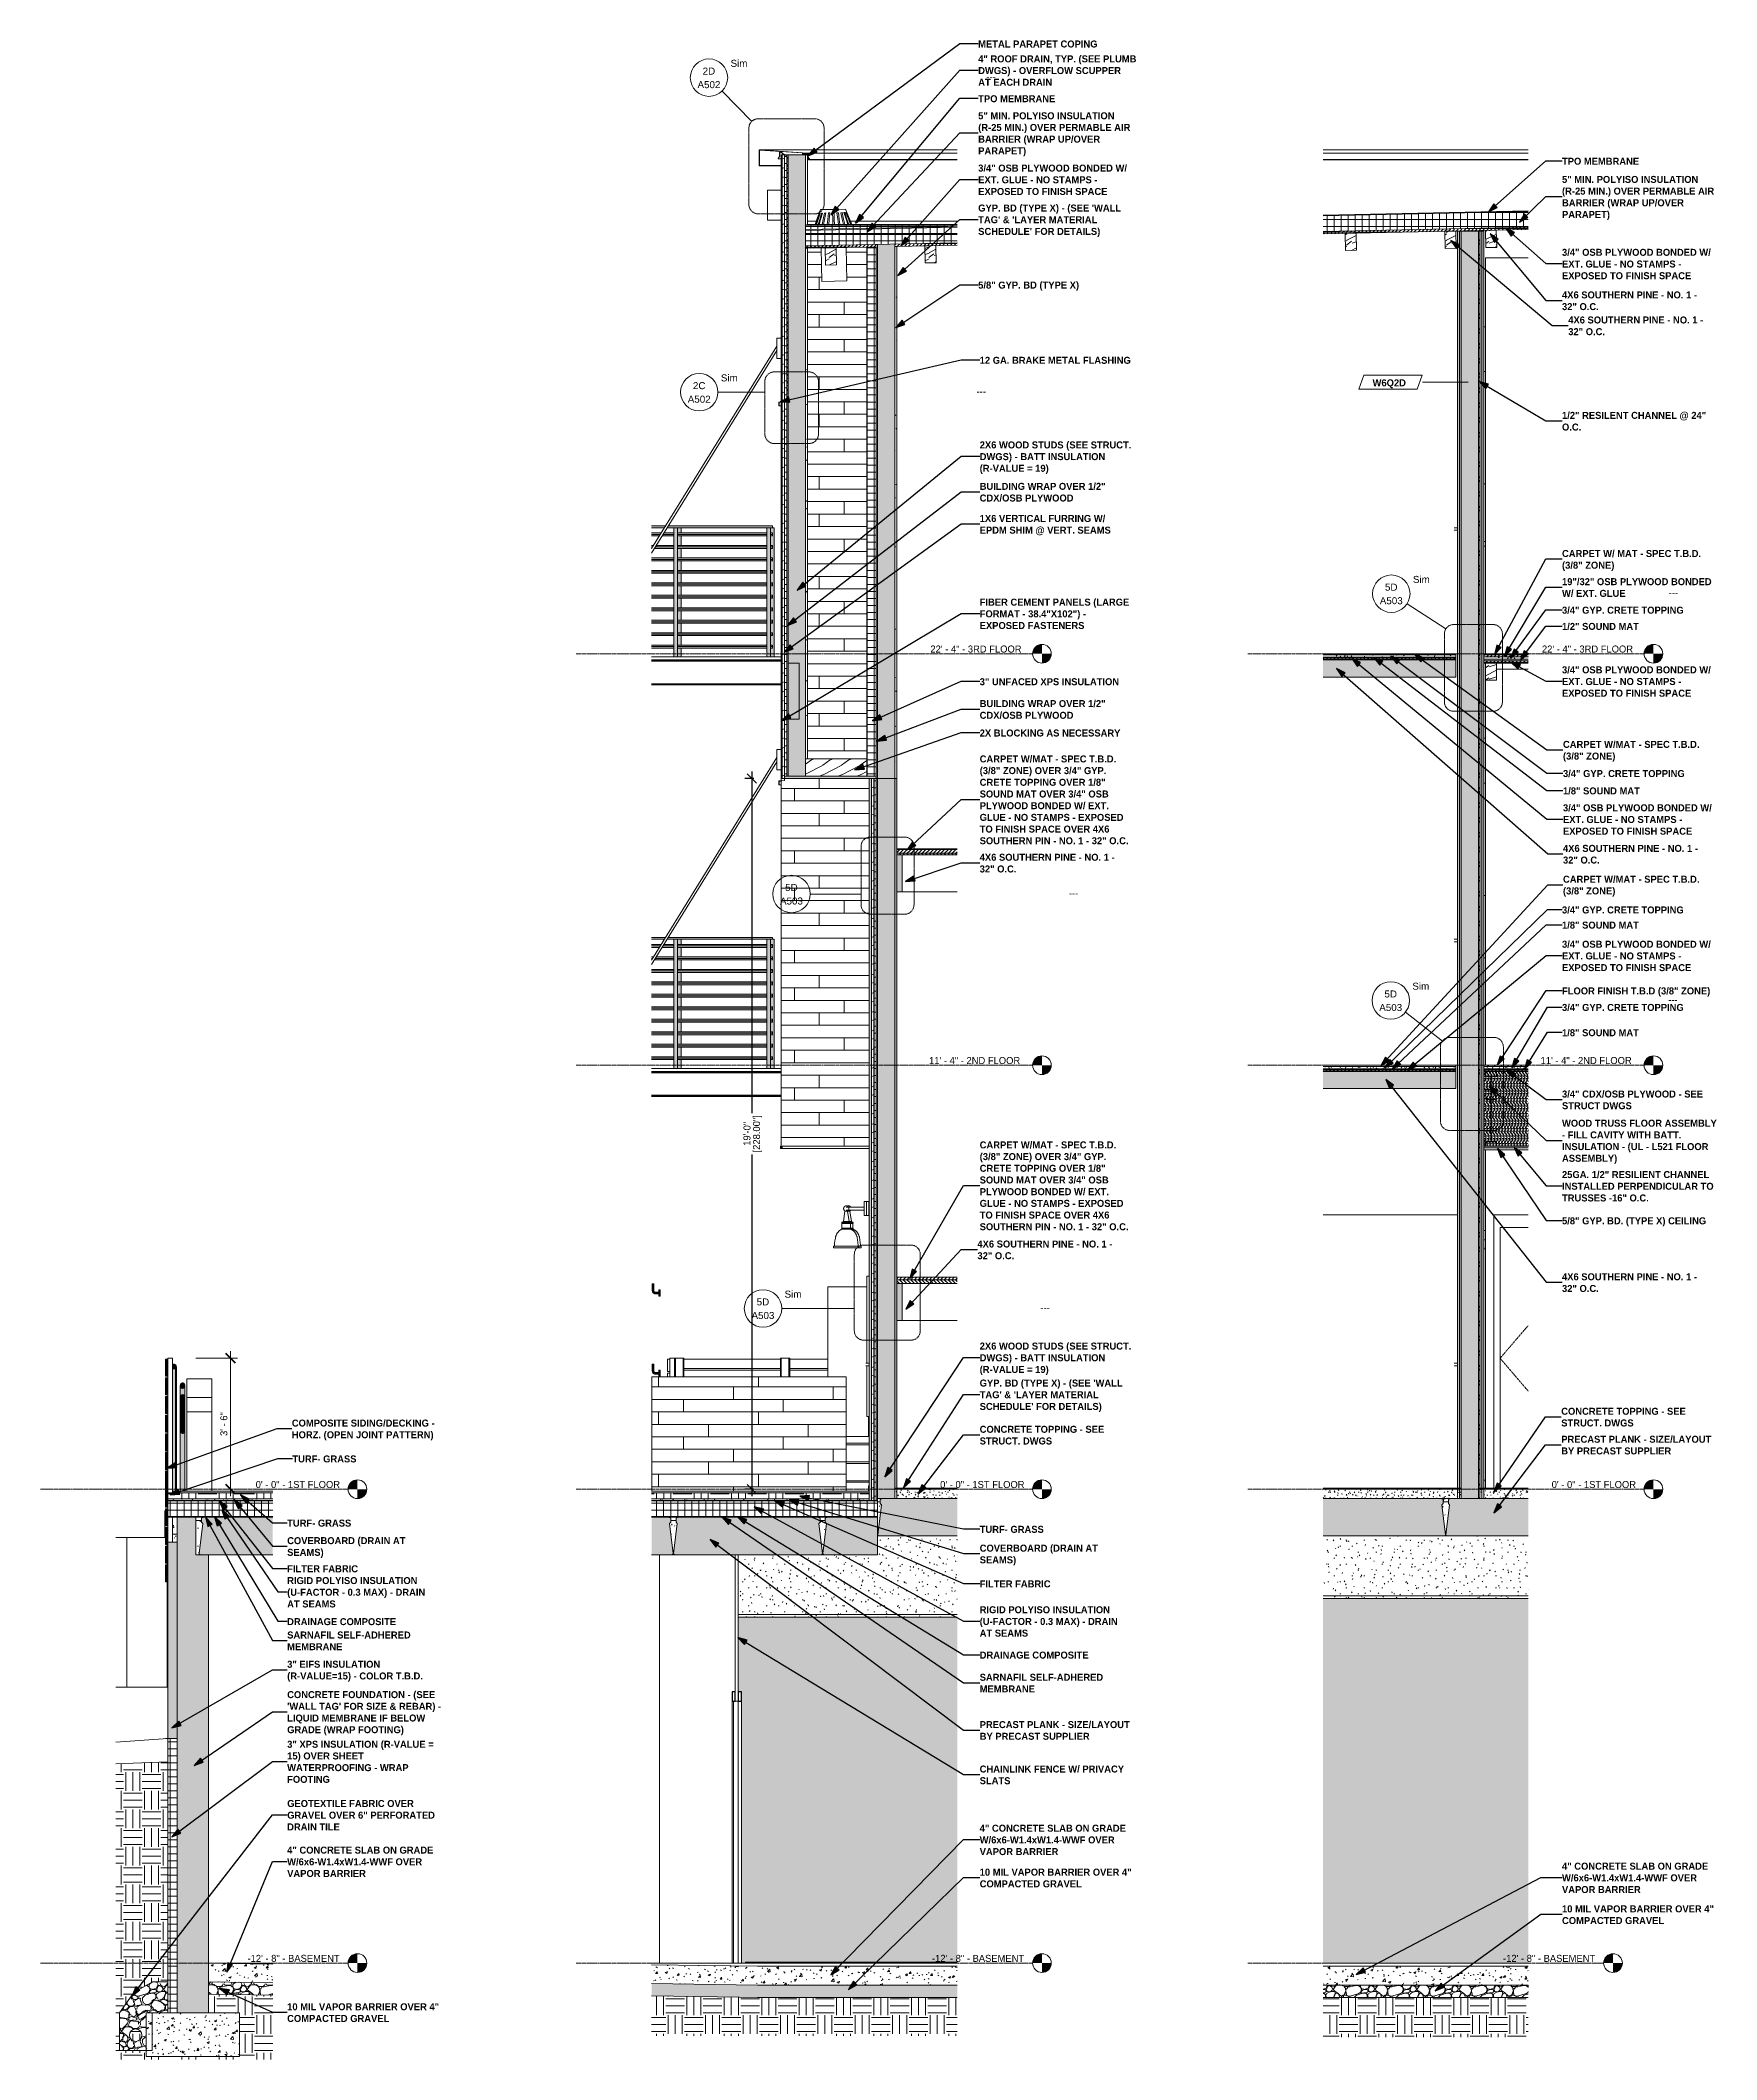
# Model space of a CAD drawing. Header units: inches. Extents: x 9847 to 10833, y -183 to 465.
# Drawn here: x 9847 to 10385, y -183 to 465 of the extents above; entities that cross this region are included whole.
import ezdxf

# ---------------------------------------------------------------- set-up
doc = ezdxf.new("R2010")
doc.units = ezdxf.units.IN
doc.header["$MEASUREMENT"] = 0
for name, pattern in [('Dash 1_16_', [0.125, 0.0625, -0.0625]), ('Dash Dot 3_16_', [0.3125, 0.1875, -0.0625, 0, -0.0625]), ('Grid Line 1_2_', [0.875, 0.5, -0.125, 0.125, -0.125])]:
    doc.linetypes.add(name, pattern=pattern)
for name, color, linetype, lineweight in [('0-1', 7, 'Continuous', 5), ('0-2', 55, 'Continuous', 9), ('0-3', 250, 'Continuous', 5), ('0-4', 90, 'Continuous', 5), ('0-5', 9, 'Continuous', 9), ('0-6', 7, 'Continuous', 9), ('A-ANNO-DIMS', 211, 'Continuous', 9), ('A-ANNO-DIMS-1', 211, 'Continuous', 30), ('A-ANNO-DIMS-24', 211, 'Continuous', 9), ('A-ANNO-SYMB', 150, 'Continuous', 9), ('A-ANNO-SYMB-1', 150, 'Dash Dot 3_16_', 9), ('A-CLNG-1', 23, 'Continuous', 18), ('A-CLNG-2', 13, 'Continuous', 9), ('A-CLNG-3', 55, 'Continuous', 9), ('A-CLNG-4', 251, 'Continuous', 5), ('A-CLNG-PATT-1', 252, 'Continuous', 9), ('A-DOOR-1', 7, 'Continuous', 9), ('A-DOOR-2', 55, 'Continuous', 9), ('A-DOOR-3', 253, 'Dash 1_16_', 9), ('A-DOOR-4', 7, 'Dash 1_16_', 9), ('A-DOOR-FRAM-1', 250, 'Continuous', 30), ('A-DOOR-FRAM-2', 7, 'Continuous', 9), ('A-DOOR-FRAM-3', 55, 'Continuous', 9), ('A-DOOR-FRAM-4', 253, 'Continuous', 9), ('A-FLOR-1', 8, 'Continuous', 18), ('A-FLOR-2', 254, 'Continuous', 5), ('A-FLOR-3', 192, 'Continuous', 9), ('A-FLOR-4', 55, 'Continuous', 9), ('A-FLOR-5', 251, 'Continuous', 5), ('A-FLOR-6', 41, 'Continuous', 18), ('A-FLOR-7', 135, 'Continuous', 5), ('A-FLOR-8', 7, 'Continuous', 9), ('A-FLOR-HRAL-1', 55, 'Continuous', 9), ('A-FLOR-HRAL-2', 7, 'Continuous', 9), ('A-FLOR-HRAL-3', 9, 'Continuous', 9), ('A-FLOR-LEVL', 51, 'Continuous', 9), ('A-FLOR-LEVL-1', 51, 'Grid Line 1_2_', 9), ('A-FLOR-MCUT-1', 51, 'Continuous', 9), ('A-FLOR-MCUT-2', 7, 'Continuous', 9), ('A-FLOR-PATT-1', 252, 'Continuous', 9), ('A-GENM-1', 55, 'Continuous', 9), ('A-GENM-2', 7, 'Continuous', 9), ('A-GLAZ-CURT', 52, 'Continuous', 9), ('A-GLAZ-CURT-1', 55, 'Continuous', 9), ('A-GLAZ-CURT-2', 13, 'Continuous', 9), ('A-GLAZ-CWMG-1', 55, 'Continuous', 9), ('A-ROOF-1', 8, 'Continuous', 18), ('A-ROOF-2', 132, 'Continuous', 9), ('A-ROOF-3', 55, 'Continuous', 9), ('A-ROOF-PATT-1', 252, 'Continuous', 9), ('A-WALL-1', 251, 'Continuous', 5), ('A-WALL-2', 23, 'Continuous', 18), ('A-WALL-3', 55, 'Continuous', 9), ('A-WALL-4', 10, 'Continuous', 9), ('A-WALL-5', 113, 'Continuous', 9), ('A-WALL-6', 7, 'Continuous', 9), ('A-WALL-IDEN', 211, 'Continuous', 9), ('A-WALL-PATT-1', 55, 'Continuous', 9), ('A-WALL-PATT-2', 252, 'Continuous', 9), ('C-TOPO', 7, 'Continuous', 9), ('C-TOPO-1', 252, 'Continuous', 9), ('C-TOPO-2', 55, 'Continuous', 9), ('E-ELEC-EQPM-1', 55, 'Continuous', 9), ('E-LITE-EQPM-1', 55, 'Continuous', 9), ('G-ANNO-TEXT', 231, 'Continuous', 30), ('G-ANNO-TEXT-1', 231, 'Continuous', 9), ('I-WALL-1', 55, 'Continuous', 9), ('I-WALL-2', 7, 'Continuous', 9), ('M-EQPM-1', 55, 'Continuous', 9), ('Q-CASE-1', 9, 'Continuous', 9), ('S-BEAM-1', 55, 'Continuous', 9), ('S-BEAM-2', 10, 'Continuous', 9), ('S-BEAM-3', 7, 'Continuous', 9), ('S-BEAM-4', 252, 'Continuous', 9), ('S-FNDN-1', 55, 'Continuous', 9), ('S-FNDN-2', 7, 'Continuous', 9), ('S-FNDN-3', 252, 'Continuous', 9), ('S-FNDN-4', 8, 'Continuous', 18), ('S-FNDN-5', 32, 'Continuous', 9), ('S-STRS-1', 55, 'Continuous', 9), ('S-STRS-2', 21, 'Continuous', 5), ('S-STRS-3', 7, 'Continuous', 9), ('S-STRS-4', 252, 'Continuous', 9)]:
    doc.layers.add(name, color=color, linetype=linetype, lineweight=lineweight)
doc.styles.add('Arial', font='arial.ttf', dxfattribs={"height": 2.25})
doc.styles.add('Century Gothic', font='ufonts.com_century-gothic.ttf', dxfattribs={"height": 2.25})
doc.styles.add('Century Gothic_B', font='GOTHICB.TTF', dxfattribs={"height": 2.25})
doc.dimstyles.new('OD__1_16__Tol__', dxfattribs={"dimscale": 12, "dimtxt": 2.349379, "dimasz": 0.25, "dimexe": 0.1875, "dimexo": 0.125, "dimgap": 0.03125, "dimtad": 1, "dimdec": 4, "dimrnd": 0.0625, "dimzin": 3, "dimdsep": 46, "dimlunit": 4, "dimtxsty": 'Century Gothic', "dimblk1": 'OBLIQUE', "dimblk2": 'OBLIQUE', "dimsah": 1, "dimcen": 0.09, "dimdle": 0.1875, "dimazin": 0, "dimtfac": 1, "dimtdec": 4, "dimtix": 1, "dimtmove": 0, "dimatfit": 3, "dimfxl": 1, "dimtvp": 1, "dimtfill": 1, "dimfrac": 2, "dimtolj": 1, "dimtzin": 0, "dimlwd": 30, "dimlwe": 30, "dimarcsym": 2})
doc.dimstyles.new('OD__1_4__Tol__', dxfattribs={"dimscale": 12, "dimtxt": 2.349379, "dimasz": 0.25, "dimexe": 0.1875, "dimexo": 0.125, "dimgap": 0.03125, "dimtad": 1, "dimrnd": 0.25, "dimzin": 1, "dimdsep": 46, "dimlunit": 4, "dimtxsty": 'Century Gothic', "dimblk1": 'OBLIQUE', "dimblk2": 'OBLIQUE', "dimsah": 1, "dimcen": 0.09, "dimdle": 0.1875, "dimazin": 0, "dimtfac": 1, "dimtdec": 4, "dimtix": 1, "dimtmove": 0, "dimatfit": 3, "dimfxl": 1, "dimtvp": 1, "dimtfill": 1, "dimfrac": 2, "dimtolj": 1, "dimtzin": 0, "dimarcsym": 2})
pattern_1 = [(0, (10995.947, 72), (6, 6), [6, -6]), (0, (10995.947, 74.25), (6, 6), [6, -6]), (0, (10995.947, 76.5), (6, 6), [6, -6]), (90, (10996.697, 77.25), (-6, 6), [6, -6]), (90, (10998.947, 77.25), (-6, 6), [6, -6]), (90, (11001.197, 77.25), (-6, 6), [6, -6])]
pattern_2 = [(90, (9901.19, -152), (-36.188, 2e-15), [])]
pattern_3 = [(50, (10995.947, 72), (6.885997, -0.602097), [0.72, -7.92]), (355, (10995.947, 72), (-1.331756, 7.220547), [0.576, -6.336]), (100.451, (10996.521, 71.95), (5.55363, 6.61819), [0.612, -6.731]), (46.184, (10995.947, 73.92), (10.24564, -1.588925), [1.08, -11.88]), (96.636, (10996.801, 73.788), (8.97244, 9.35152), [0.918, -10.096]), (351.184, (10995.947, 73.92), (8.9732, 9.35123), [0.864, -9.504]), (21, (10996.907, 73.44), (5.730726, -3.865003), [0.72, -7.92]), (326, (10996.907, 73.44), (2.33581, 6.96088), [0.576, -6.336]), (71.451, (10997.385, 73.118), (8.065876, 3.095948), [0.612, -6.731]), (37.5, (10995.947, 72), (0.116866, 3.1954784), [0.317, -5.942, 0.317, -6.115, -6.36]), (37.5, (10995.947, 72), (0.116866, 3.1954784), [-12.691, 0.317, -6.043]), (7.5, (10995.947, 72), (2.52543, 3.786025), [0.317, -3.35, 0.317, -5.798, -2.424]), (7.5, (10995.947, 72), (2.52543, 3.786025), [-9.782, 0.317, -2.107]), (327.5, (10993.807, 72), (5.1243685, -0.216176), [0.317, -2.083, 0.317, -7.171, -9.936]), (327.5, (10993.807, 72), (5.1243685, -0.216176), [-9.888, 0.317, -9.619]), (317.5, (10992.847, 72), (5.598326, 0.96141), [0.317, -2.803, 0.317, -4.656, -7.056]), (317.5, (10992.847, 72), (5.598326, 0.96141), [-8.093, 0.317, -6.739])]
pattern_4 = [(0, (10995.947, 72), (7.68, 1.92), [0.317, -5.443, 0.317, -5.443, -30.72]), (0, (10995.947, 72), (7.68, 1.92), [-11.52, 0.317, -11.203, 0.317, -5.443, -13.44]), (0, (10995.947, 72), (7.68, 1.92), [-28.8, 0.317, -3.523, 0.317, -9.283]), (120, (10998.827, 72.96), (-5.5027688, 5.691075), [0.317, -5.443, 0.317, -5.443, -30.72]), (120, (10998.827, 72.96), (-5.5027688, 5.691075), [-11.52, 0.317, -11.203, 0.317, -5.443, -13.44]), (120, (10998.827, 72.96), (-5.5027688, 5.691075), [-28.8, 0.317, -3.523, 0.317, -9.283]), (240, (10999.787, 76.8), (-2.1772312, -7.611075), [0.317, -5.443, 0.317, -5.443, -30.72]), (240, (10999.787, 76.8), (-2.1772312, -7.611075), [-11.52, 0.317, -11.203, 0.317, -5.443, -13.44]), (240, (10999.787, 76.8), (-2.1772312, -7.611075), [-28.8, 0.317, -3.523, 0.317, -9.283])]
pattern_5 = [(0, (10995.947, 72), (3.84, 0.96), [0.317, -2.563, 0.317, -2.563, -15.36]), (0, (10995.947, 72), (3.84, 0.96), [-5.76, 0.317, -5.443, 0.317, -2.563, -6.72]), (0, (10995.947, 72), (3.84, 0.96), [-14.4, 0.317, -1.603, 0.317, -4.483]), (120, (10997.387, 72.48), (-2.7513844, 2.84553755), [0.317, -2.563, 0.317, -2.563, -15.36]), (120, (10997.387, 72.48), (-2.7513844, 2.84553755), [-5.76, 0.317, -5.443, 0.317, -2.563, -6.72]), (120, (10997.387, 72.48), (-2.7513844, 2.84553755), [-14.4, 0.317, -1.603, 0.317, -4.483]), (240, (10997.867, 74.4), (-1.0886156, -3.80553755), [0.317, -2.563, 0.317, -2.563, -15.36]), (240, (10997.867, 74.4), (-1.0886156, -3.80553755), [-5.76, 0.317, -5.443, 0.317, -2.563, -6.72]), (240, (10997.867, 74.4), (-1.0886156, -3.80553755), [-14.4, 0.317, -1.603, 0.317, -4.483])]
pattern_6 = [(0, (10995.947, 72), (0, 2.25), []), (90, (10995.947, 72), (-2.25, 1e-16), [])]
pattern_7 = [(212.005, (10995.141, 74.015), (-40.3106271, -26.8730086), [1.268, -125.493]), (213.69, (10995.947, 74.553), (-13.436241, -13.436764), [0.969, -47.478]), (198.435, (10996.35, 74.687), (-26.873024, -13.436542), [0.425, -42.065]), (180, (10996.888, 74.687), (-2e-15, -13.437), [0.537, -12.899]), (161.565, (10997.291, 74.553), (-13.436518, 1.2e-05), [0.425, -42.065]), (333.435, (10997.425, 84.227), (13.436532, 1.2e-05), [0.601, -29.444]), (296.565, (10997.291, 84.496), (13.43652, -13.436544), [0.3, -29.745]), (270, (10997.291, 85.168), (13.437, 8e-16), [0.672, -12.765]), (186.34, (10997.425, 76.434), (-107.4926568, -13.4363962), [1.217, -120.457]), (296.565, (11000.381, 84.765), (13.43652, -13.436544), [0.3, -29.745]), (303.69, (11000.113, 85.168), (13.436764, -13.436241), [0.484, -47.962]), (229.399, (11002.263, 79.256), (-67.1828397, -80.6196216), [1.239, -122.641]), (243.435, (11002.666, 80.062), (1.2e-05, -13.436532), [0.901, -29.144]), (213.69, (11007.368, 78.584), (-13.436241, -13.436764), [0.484, -47.962]), (33.69, (11003.337, 74.822), (13.436241, 13.436764), [0.484, -47.962]), (0, (11003.069, 74.822), (0, 13.437), [0.269, -13.168]), (333.435, (11002.8, 74.956), (13.436532, 1.2e-05), [0.3, -29.745]), (284.036, (11002.666, 75.494), (13.436545, -40.3097205), [0.554, -54.847]), (270, (11002.666, 75.762), (13.437, 8e-16), [0.269, -13.168]), (243.435, (11002.666, 76.031), (1.2e-05, -13.436532), [0.3, -29.745]), (135, (11002.666, 76.165), (-13.43644, 9e-16), [0.19, -18.812]), (90, (11002.666, 76.031), (-13.437, 8e-16), [0.134, -13.302]), (18.435, (11007.503, 82.212), (26.873024, 13.436542), [0.85, -41.641]), (6.34, (11008.309, 82.481), (107.4926568, 13.4363962), [1.217, -120.457]), (180, (11007.772, 79.256), (-2e-15, -13.437), [0.806, -12.63]), (197.354, (11009.921, 79.928), (-40.30996214, -13.43709214), [2.252, -222.987]), (198.435, (11010.325, 80.062), (-26.873024, -13.436542), [0.425, -42.065]), (213.69, (11010.728, 80.331), (-13.436241, -13.436764), [0.484, -47.962]), (251.565, (11010.862, 80.734), (-1.2e-05, -13.436518), [0.425, -42.065]), (243.435, (11010.996, 81.003), (1.2e-05, -13.436532), [0.3, -29.745]), (270, (11010.996, 81.271), (13.437, 8e-16), [0.269, -13.168]), (293.199, (11010.593, 82.212), (13.4363854, -26.8729472), [1.023, -101.307]), (315, (11010.19, 82.615), (13.43644, 0), [0.57, -18.432]), (0, (11009.518, 82.615), (0, 13.437), [0.672, -12.765]), (341.565, (11006.562, 79.39), (13.436518, -1.2e-05), [0.425, -42.065]), (303.69, (11006.294, 79.793), (13.436764, -13.436241), [0.484, -47.962]), (279.462, (11006.159, 80.599), (13.4362802, -67.1832013), [0.817, -80.915]), (270, (11006.159, 81.406), (13.437, 8e-16), [0.806, -12.63]), (239.036, (11006.562, 82.077), (-13.4372, -26.8732567), [0.783, -77.565]), (188.13, (11007.503, 82.212), (-80.6200966, -13.436299), [0.95, -94.061]), (116.565, (10997.56, 81.809), (-13.43652, 13.436544), [0.3, -29.745]), (135, (10997.828, 81.54), (-13.43644, 9e-16), [0.38, -18.622]), (168.69, (10998.5, 81.406), (-13.436897, 0.000212), [0.685, -67.829]), (191.31, (10999.172, 81.54), (-53.7465916, -13.436568), [0.685, -67.829]), (194.036, (10999.71, 81.674), (-40.3097205, -13.436545), [0.554, -54.847]), (236.31, (10999.978, 82.077), (-13.436194, -26.873299), [0.484, -47.962]), (236.31, (11000.247, 82.481), (-13.436194, -26.873299), [0.484, -47.962]), (270, (11000.247, 82.884), (13.437, 8e-16), [0.403, -13.034]), (291.801, (10999.978, 83.556), (13.4361655, -26.872997), [0.724, -71.635]), (116.565, (11000.113, 80.734), (-13.43652, 13.436544), [0.601, -29.444]), (168.69, (11000.785, 80.599), (-13.436897, 0.000212), [0.685, -67.829]), (194.036, (11001.322, 80.734), (-40.3097205, -13.436545), [0.554, -54.847]), (225, (11001.725, 81.137), (9e-16, -13.43644), [0.57, -18.432]), (251.565, (11001.859, 81.54), (-1.2e-05, -13.436518), [0.425, -42.065]), (296.565, (11001.591, 82.077), (13.43652, -13.436544), [0.601, -29.444]), (315, (11001.322, 82.346), (13.43644, 0), [0.38, -18.622]), (326.31, (11000.919, 82.615), (26.873299, -13.436194), [0.484, -47.962]), (0, (11000.65, 82.615), (0, 13.437), [0.269, -13.168]), (33.69, (11000.247, 82.346), (13.436241, 13.436764), [0.484, -47.962]), (71.565, (11000.113, 81.943), (1.2e-05, 13.436518), [0.425, -42.065]), (63.435, (10999.978, 81.674), (-1.2e-05, 13.436532), [0.3, -29.745]), (71.565, (10999.844, 81.271), (1.2e-05, 13.436518), [0.425, -42.065]), (104.036, (10999.844, 80.734), (-13.436545, 40.3097205), [0.554, -54.847]), (45, (10999.575, 80.465), (0, 13.43644), [0.38, -18.622]), (18.435, (10999.172, 80.331), (26.873024, 13.436542), [0.425, -42.065]), (0, (10998.5, 80.331), (0, 13.437), [0.672, -12.765]), (14.036, (10997.963, 80.196), (40.3097205, 13.436545), [0.554, -54.847]), (341.565, (10997.56, 80.331), (13.436518, -1.2e-05), [0.425, -42.065]), (270, (10997.56, 80.734), (13.437, 8e-16), [0.403, -13.034]), (225, (10997.963, 81.137), (9e-16, -13.43644), [0.57, -18.432]), (198.435, (10998.769, 81.406), (-26.873024, -13.436542), [0.85, -41.641]), (180, (10999.441, 81.406), (-2e-15, -13.437), [0.672, -12.765]), (153.435, (10999.71, 81.271), (-13.436532, -1.2e-05), [0.3, -29.745]), (206.565, (11004.816, 79.121), (-13.436544, -13.43652), [0.3, -29.745]), (146.31, (11005.219, 78.853), (-26.873299, 13.436194), [0.484, -47.962]), (119.745, (11005.756, 77.912), (-40.3105597, 67.1832064), [1.083, -107.246]), (95.711, (11005.89, 76.568), (-13.4375424, 120.930058), [1.35, -133.686]), (90, (11005.89, 76.434), (-13.437, 8e-16), [0.134, -13.302]), (63.435, (11005.756, 76.165), (-1.2e-05, 13.436532), [0.3, -29.745]), (26.565, (11005.487, 76.031), (13.436544, 13.43652), [0.3, -29.745]), (0, (11005.084, 76.031), (0, 13.437), [0.403, -13.034]), (0, (11004.95, 76.031), (0, 13.437), [0.134, -13.302]), (0, (11004.681, 76.031), (0, 13.437), [0.269, -13.168]), (326.31, (11004.278, 76.3), (26.873299, -13.436194), [0.484, -47.962]), (333.435, (11004.009, 76.434), (13.436532, 1.2e-05), [0.3, -29.745]), (284.036, (11003.875, 76.972), (13.436545, -40.3097205), [0.554, -54.847]), (270, (11003.875, 77.24), (13.437, 8e-16), [0.269, -13.168]), (270, (11003.875, 77.643), (13.437, 8e-16), [0.403, -13.034]), (258.69, (11004.009, 78.315), (-0.000212, -13.436897), [0.685, -67.829]), (231.34, (11004.547, 78.987), (-40.3101895, -53.745816), [0.86, -85.176]), (270, (11007.368, 78.718), (13.437, 8e-16), [0.134, -13.302]), (270, (11007.368, 78.853), (13.437, 8e-16), [0.134, -13.302]), (326.31, (11006.965, 79.121), (26.873299, -13.436194), [0.484, -47.962]), (333.435, (11006.159, 79.525), (13.436532, 1.2e-05), [0.901, -29.144]), (0, (11005.487, 79.525), (0, 13.437), [0.672, -12.765]), (63.435, (11005.353, 79.256), (-1.2e-05, 13.436532), [0.3, -29.745]), (90, (11005.353, 78.718), (-13.437, 8e-16), [0.537, -12.899]), (135, (11005.756, 78.315), (-13.43644, 9e-16), [0.57, -18.432]), (161.565, (11006.159, 78.181), (-13.436518, 1.2e-05), [0.425, -42.065]), (180, (11006.562, 78.181), (-2e-15, -13.437), [0.403, -13.034]), (198.435, (11006.965, 78.315), (-26.873024, -13.436542), [0.425, -42.065]), (351.87, (11001.725, 85.571), (13.4370087, -0.0002588), [1.9, -93.111]), (14.036, (11001.188, 85.437), (40.3097205, 13.436545), [0.554, -54.847]), (53.13, (11000.785, 84.899), (26.873672, 40.309752), [0.672, -66.511]), (95.194, (11000.919, 83.421), (-13.4351326, 134.3664647), [1.484, -146.928]), (101.31, (11001.053, 82.749), (-13.436568, 53.7465916), [0.685, -67.829]), (143.13, (11001.591, 82.346), (-40.309752, 26.873672), [0.672, -66.511]), (161.565, (11001.994, 82.212), (-13.436518, 1.2e-05), [0.425, -42.065]), (198.435, (11002.397, 82.346), (-26.873024, -13.436542), [0.425, -42.065]), (225, (11003.069, 83.018), (9e-16, -13.43644), [0.95, -18.052]), (228.814, (11004.009, 84.093), (-80.6198072, -94.0561774), [1.428, -141.405]), (251.565, (11004.144, 84.496), (-1.2e-05, -13.436518), [0.425, -42.065]), (270, (11004.144, 84.63), (13.437, 8e-16), [0.134, -13.302]), (288.435, (11004.009, 85.034), (13.436542, -26.873024), [0.425, -42.065]), (326.31, (11003.606, 85.302), (26.873299, -13.436194), [0.484, -47.962]), (90, (10997.425, 82.077), (-13.437, 8e-16), [0.941, -12.496]), (338.199, (10999.307, 83.824), (40.3099116, -13.436441), [0.724, -71.635]), (0, (10998.5, 83.824), (0, 13.437), [0.806, -12.63]), (30.964, (10997.828, 83.421), (40.3102852, 26.8733136), [0.783, -77.565]), (45, (10997.425, 83.018), (0, 13.43644), [0.57, -18.432]), (90, (10995.276, 77.778), (-13.437, 8e-16), [0.941, -12.496]), (116.565, (10995.679, 76.972), (-13.43652, 13.436544), [0.901, -29.144]), (153.435, (10996.485, 76.568), (-13.436532, -1.2e-05), [0.901, -29.144]), (180, (10997.157, 76.568), (-2e-15, -13.437), [0.672, -12.765]), (218.66, (10997.828, 77.106), (-13.436833, -13.4362984), [0.86, -85.176]), (231.34, (10998.366, 77.778), (-40.3101895, -53.745816), [0.86, -85.176]), (213.69, (10999.172, 78.315), (-13.436241, -13.436764), [0.969, -47.478]), (239.036, (10999.575, 78.987), (-13.4372, -26.8732567), [0.783, -77.565]), (270, (10999.575, 79.256), (13.437, 8e-16), [0.269, -13.168]), (270, (10999.575, 79.659), (13.437, 8e-16), [0.403, -13.034]), (315, (10999.172, 80.062), (13.43644, 0), [0.57, -18.432]), (350.538, (10998.366, 80.196), (13.4368224, 7.56e-05), [0.817, -80.915]), (14.036, (10997.291, 79.928), (40.3097205, 13.436545), [1.108, -54.293]), (18.435, (10996.082, 79.525), (26.873024, 13.436542), [1.275, -41.216]), (45, (10995.679, 79.121), (0, 13.43644), [0.57, -18.432]), (45, (10995.276, 78.718), (0, 13.43644), [0.57, -18.432]), (108.435, (10998.232, 75.762), (-13.436542, 26.873024), [0.85, -41.641]), (126.87, (10998.635, 75.225), (-13.436224, 13.436576), [0.672, -66.511]), (146.31, (10999.038, 74.956), (-26.873299, 13.436194), [0.484, -47.962]), (161.565, (10999.441, 74.822), (-13.436518, 1.2e-05), [0.425, -42.065]), (135, (10999.844, 74.419), (-13.43644, 9e-16), [0.57, -18.432]), (161.565, (11000.247, 74.284), (-13.436518, 1.2e-05), [0.425, -42.065]), (180, (11000.65, 74.284), (-2e-15, -13.437), [0.403, -13.034]), (206.565, (11000.919, 74.419), (-13.436544, -13.43652), [0.3, -29.745]), (206.565, (11001.456, 74.687), (-13.436544, -13.43652), [0.601, -29.444]), (189.462, (11002.263, 74.822), (-67.1832013, -13.4362802), [0.817, -80.915]), (243.435, (11002.531, 75.359), (1.2e-05, -13.436532), [0.601, -29.444]), (270, (11002.531, 75.494), (13.437, 8e-16), [0.134, -13.302]), (270, (11002.531, 75.762), (13.437, 8e-16), [0.269, -13.168]), (326.31, (11002.128, 76.568), (26.873299, -13.436194), [0.484, -47.962]), (327.995, (11001.053, 77.24), (67.1829352, -40.309468), [1.268, -125.493]), (329.036, (11000.381, 77.643), (26.8732567, -13.4372), [0.783, -77.565]), (341.565, (10999.575, 77.912), (13.436518, -1.2e-05), [0.85, -41.641]), (0, (10999.038, 77.912), (0, 13.437), [0.537, -12.899]), (33.69, (10998.635, 77.643), (13.436241, 13.436764), [0.484, -47.962]), (53.13, (10998.232, 77.106), (26.873672, 40.309752), [0.672, -66.511]), (63.435, (10997.963, 76.568), (-1.2e-05, 13.436532), [0.601, -29.444]), (225, (11004.144, 75.494), (9e-16, -13.43644), [0.57, -18.432]), (236.31, (11004.412, 75.897), (-13.436194, -26.873299), [0.484, -47.962]), (270, (11004.412, 76.031), (13.437, 8e-16), [0.134, -13.302]), (315, (11004.144, 76.3), (13.43644, 0), [0.38, -18.622]), (333.435, (11003.606, 76.568), (13.436532, 1.2e-05), [0.601, -29.444]), (18.435, (11002.8, 76.3), (26.873024, 13.436542), [0.85, -41.641]), (75.964, (11002.666, 75.762), (-0.0003, 13.436231), [0.554, -54.847]), (71.565, (10996.619, 73.209), (1.2e-05, 13.436518), [0.425, -42.065]), (135, (10996.888, 72.941), (-13.43644, 9e-16), [0.38, -18.622]), (146.31, (10997.291, 72.672), (-26.873299, 13.436194), [0.484, -47.962]), (153.435, (10997.828, 72.403), (-13.436532, -1.2e-05), [0.601, -29.444]), (180, (10997.963, 72.403), (-2e-15, -13.437), [0.134, -13.302]), (161.565, (10998.366, 72.269), (-13.436518, 1.2e-05), [0.425, -42.065]), (180, (10998.903, 72.269), (-2e-15, -13.437), [0.537, -12.899]), (198.435, (10999.307, 72.403), (-26.873024, -13.436542), [0.425, -42.065]), (210.964, (10999.978, 72.806), (-40.3102852, -26.8733136), [0.783, -77.565]), (206.565, (11000.247, 72.941), (-13.436544, -13.43652), [0.3, -29.745]), (251.565, (11000.381, 73.344), (-1.2e-05, -13.436518), [0.425, -42.065]), (303.69, (11000.113, 73.747), (13.436764, -13.436241), [0.484, -47.962]), (306.87, (10999.71, 74.284), (13.436224, -13.436576), [0.672, -66.511]), (323.13, (10999.172, 74.687), (40.309752, -26.873672), [0.672, -66.511]), (345.964, (10998.635, 74.822), (13.436231, 0.0003), [0.554, -54.847]), (18.435, (10998.232, 74.687), (26.873024, 13.436542), [0.425, -42.065]), (30.964, (10997.56, 74.284), (40.3102852, 26.8733136), [0.783, -77.565]), (39.806, (10996.754, 73.612), (13.4366017, 13.4362908), [1.049, -103.894]), (135, (11000.785, 72.403), (-13.43644, 9e-16), [0.19, -18.812]), (153.435, (11001.053, 72.269), (-13.436532, -1.2e-05), [0.3, -29.745]), (191.31, (11001.725, 72.403), (-53.7465916, -13.436568), [0.685, -67.829]), (165.964, (11002.263, 72.269), (-13.436231, -0.0003), [0.554, -54.847]), (175.236, (11003.875, 72.134), (-13.4364265, -8.21e-05), [1.618, -160.181]), (206.565, (11004.144, 72.269), (-13.436544, -13.43652), [0.3, -29.745]), (225, (11004.412, 72.537), (9e-16, -13.43644), [0.38, -18.622]), (270, (11004.412, 73.209), (13.437, 8e-16), [0.672, -12.765]), (270, (11004.412, 73.612), (13.437, 8e-16), [0.403, -13.034]), (308.66, (11003.875, 74.284), (13.4362984, -13.436833), [0.86, -85.176]), (338.199, (11003.203, 74.553), (40.3099116, -13.436441), [0.724, -71.635]), (348.69, (11002.531, 74.687), (13.436897, -0.000212), [0.685, -67.829]), (18.435, (11001.322, 74.284), (26.873024, 13.436542), [1.275, -41.216]), (36.87, (11000.785, 73.881), (13.436576, 13.436224), [0.672, -66.511]), (68.199, (11000.516, 73.209), (13.436441, 40.3099116), [0.724, -71.635]), (101.31, (11000.65, 72.537), (-13.436568, 53.7465916), [0.685, -67.829]), (348.69, (10999.441, 85.302), (13.436897, -0.000212), [0.685, -67.829]), (354.806, (10997.963, 85.437), (13.4361385, -0.0003521), [1.484, -146.928]), (0, (10997.56, 85.437), (0, 13.437), [0.403, -13.034]), (45, (10997.291, 85.168), (0, 13.43644), [0.38, -18.622]), (180, (10998.366, 83.959), (-2e-15, -13.437), [0.403, -13.034]), (188.13, (10999.307, 84.093), (-80.6200966, -13.436299), [0.95, -94.061]), (172.875, (11000.381, 83.959), (-13.4368068, -0.000376), [1.083, -107.246]), (225, (11000.516, 84.093), (9e-16, -13.43644), [0.19, -18.812]), (270, (11000.516, 84.496), (13.437, 8e-16), [0.403, -13.034]), (161.565, (11004.816, 84.899), (-13.436518, 1.2e-05), [0.425, -42.065]), (180, (11005.353, 84.899), (-2e-15, -13.437), [0.537, -12.899]), (198.435, (11005.756, 85.034), (-26.873024, -13.436542), [0.425, -42.065]), (170.538, (11006.562, 84.899), (-13.4368224, -7.56e-05), [0.817, -80.915]), (213.69, (11006.965, 85.168), (-13.436241, -13.436764), [0.484, -47.962]), (270, (11006.965, 85.302), (13.437, 8e-16), [0.134, -13.302]), (296.565, (11006.831, 85.571), (13.43652, -13.436544), [0.3, -29.745]), (341.565, (11006.025, 85.84), (13.436518, -1.2e-05), [0.85, -41.641]), (341.565, (11005.219, 86.108), (13.436518, -1.2e-05), [0.85, -41.641]), (14.036, (11004.681, 85.974), (40.3097205, 13.436545), [0.554, -54.847]), (45, (11004.278, 85.571), (0, 13.43644), [0.57, -18.432]), (104.036, (11004.412, 85.034), (-13.436545, 40.3097205), [0.554, -54.847]), (0, (10993.932, 73.344), (0, 13.437), [0.134, -13.302]), (315, (10993.663, 73.612), (13.43644, 0), [0.38, -18.622]), (274.764, (10993.529, 75.225), (13.437683, -147.8026001), [1.618, -160.181]), (255.964, (10993.663, 75.762), (0.0003, -13.436231), [0.554, -54.847]), (225, (10993.932, 76.031), (9e-16, -13.43644), [0.38, -18.622]), (198.435, (10995.141, 76.434), (-26.873024, -13.436542), [1.275, -41.216]), (180, (10995.276, 76.434), (-2e-15, -13.437), [0.134, -13.302]), (171.87, (10996.216, 76.3), (-13.4370087, 0.0002588), [0.95, -94.061]), (146.31, (10997.828, 76.165), (-26.873299, 13.436194), [0.484, -47.962]), (108.435, (10998.097, 75.359), (-13.436542, 26.873024), [0.85, -41.641]), (90, (10998.097, 75.225), (-13.437, 8e-16), [0.134, -13.302]), (71.565, (10997.963, 74.822), (1.2e-05, 13.436518), [0.425, -42.065]), (26.565, (10997.694, 74.687), (13.436544, 13.43652), [0.3, -29.745]), (18.435, (10997.291, 74.553), (26.873024, 13.436542), [0.425, -42.065]), (126.87, (11004.547, 73.612), (-13.436224, 13.436576), [0.672, -66.511]), (123.69, (11004.816, 73.209), (-13.436764, 13.436241), [0.484, -47.962]), (149.036, (11005.487, 72.806), (-26.8732567, 13.4372), [0.783, -77.565]), (168.69, (11006.159, 72.672), (-13.436897, 0.000212), [0.685, -67.829]), (213.69, (11006.562, 72.941), (-13.436241, -13.436764), [0.484, -47.962]), (251.565, (11006.697, 73.344), (-1.2e-05, -13.436518), [0.425, -42.065]), (270, (11006.697, 73.478), (13.437, 8e-16), [0.134, -13.302]), (279.462, (11006.562, 74.284), (13.4362802, -67.1832013), [0.817, -80.915]), (243.435, (11006.697, 74.553), (1.2e-05, -13.436532), [0.3, -29.745]), (270, (11006.697, 74.687), (13.437, 8e-16), [0.134, -13.302]), (296.565, (11006.294, 75.494), (13.43652, -13.436544), [0.901, -29.144]), (329.036, (11005.622, 75.897), (26.8732567, -13.4372), [0.783, -77.565]), (8.13, (11004.681, 75.762), (80.6200966, 13.436299), [0.95, -94.061]), (45, (11004.144, 75.225), (0, 13.43644), [0.76, -18.242]), (45, (11003.875, 74.956), (0, 13.43644), [0.38, -18.622]), (90, (11003.875, 74.553), (-13.437, 8e-16), [0.403, -13.034]), (123.69, (11004.144, 74.15), (-13.436764, 13.436241), [0.484, -47.962]), (101.31, (11006.159, 76.568), (-13.436568, 53.7465916), [0.685, -67.829]), (108.435, (11006.294, 76.165), (-13.436542, 26.873024), [0.425, -42.065]), (135, (11006.428, 76.031), (-13.43644, 9e-16), [0.19, -18.812]), (180, (11006.831, 76.031), (-2e-15, -13.437), [0.403, -13.034]), (213.69, (11007.234, 76.3), (-13.436241, -13.436764), [0.484, -47.962]), (187.125, (11008.309, 76.434), (-94.0566594, -13.437028), [1.083, -107.246]), (236.31, (11008.578, 76.837), (-13.436194, -26.873299), [0.484, -47.962]), (270, (11008.578, 76.972), (13.437, 8e-16), [0.134, -13.302]), (288.435, (11008.443, 77.375), (13.436542, -26.873024), [0.425, -42.065]), (285.945, (11008.175, 78.315), (13.4366066, -40.3096492), [0.978, -96.842]), (315, (11007.906, 78.584), (13.43644, 0), [0.38, -18.622]), (18.435, (11007.503, 78.45), (26.873024, 13.436542), [0.425, -42.065]), (29.745, (11006.562, 77.912), (67.1832064, 40.3105597), [1.083, -107.246]), (18.435, (11006.159, 77.778), (26.873024, 13.436542), [0.425, -42.065]), (75.964, (11006.025, 77.24), (-0.0003, 13.436231), [0.554, -54.847]), (180, (11002.128, 80.734), (-2e-15, -13.437), [0.403, -13.034]), (180, (11002.397, 80.734), (-2e-15, -13.437), [0.269, -13.168]), (135, (11002.666, 80.465), (-13.43644, 9e-16), [0.38, -18.622]), (90, (11002.666, 80.062), (-13.437, 8e-16), [0.403, -13.034]), (26.565, (11000.65, 77.912), (13.436544, 13.43652), [0.901, -29.144]), (341.565, (11000.247, 78.046), (13.436518, -1.2e-05), [0.425, -42.065]), (300.964, (10999.844, 78.718), (26.8733136, -40.3102852), [0.783, -77.565]), (71.565, (11002.397, 79.121), (1.2e-05, 13.436518), [0.425, -42.065]), (90, (11002.397, 78.45), (-13.437, 8e-16), [0.672, -12.765]), (123.69, (11002.666, 78.046), (-13.436764, 13.436241), [0.484, -47.962]), (153.435, (11003.203, 77.778), (-13.436532, -1.2e-05), [0.601, -29.444]), (198.435, (11003.606, 77.912), (-26.873024, -13.436542), [0.425, -42.065]), (243.435, (11003.741, 78.181), (1.2e-05, -13.436532), [0.3, -29.745]), (255.964, (11003.875, 78.718), (0.0003, -13.436231), [0.554, -54.847]), (251.565, (11004.009, 79.121), (-1.2e-05, -13.436518), [0.425, -42.065]), (291.801, (11003.741, 79.793), (13.4361655, -26.872997), [0.724, -71.635]), (323.13, (11003.203, 80.196), (40.309752, -26.873672), [0.672, -66.511]), (18.435, (11002.8, 80.062), (26.873024, 13.436542), [0.425, -42.065]), (63.435, (11002.531, 79.525), (-1.2e-05, 13.436532), [0.601, -29.444]), (135, (11001.456, 77.106), (-13.43644, 9e-16), [0.57, -18.432]), (149.036, (11002.128, 76.703), (-26.8732567, 13.4372), [0.783, -77.565]), (146.31, (11002.531, 76.434), (-26.873299, 13.436194), [0.484, -47.962]), (180, (11002.8, 76.434), (-2e-15, -13.437), [0.269, -13.168]), (210.964, (11003.472, 76.837), (-40.3102852, -26.8733136), [0.783, -77.565]), (243.435, (11003.606, 77.106), (1.2e-05, -13.436532), [0.3, -29.745]), (303.69, (11003.337, 77.509), (13.436764, -13.436241), [0.484, -47.962]), (321.34, (11002.666, 78.046), (53.745816, -40.3101895), [0.86, -85.176]), (345.964, (11002.128, 78.181), (13.436231, 0.0003), [0.554, -54.847]), (11.31, (11001.456, 78.046), (53.7465916, 13.436568), [0.685, -67.829]), (26.565, (11001.188, 77.912), (13.436544, 13.43652), [0.3, -29.745]), (71.565, (11001.053, 77.509), (1.2e-05, 13.436518), [0.425, -42.065]), (15.945, (11000.785, 80.465), (40.3096492, 13.4366066), [0.978, -96.842]), (29.745, (10999.844, 79.928), (67.1832064, 40.3105597), [1.083, -107.246]), (63.435, (10999.71, 79.659), (-1.2e-05, 13.436532), [0.3, -29.745]), (90, (10999.71, 79.256), (-13.437, 8e-16), [0.403, -13.034]), (104.036, (10999.844, 78.718), (-13.436545, 40.3097205), [0.554, -54.847]), (120.964, (11000.247, 78.046), (-26.8733136, 40.3102852), [0.783, -77.565]), (153.435, (11007.772, 85.168), (-13.436532, -1.2e-05), [0.3, -29.745]), (180, (11008.04, 85.168), (-2e-15, -13.437), [0.269, -13.168]), (209.745, (11008.981, 85.705), (-67.1832064, -40.3105597), [1.083, -107.246]), (225, (11009.518, 86.243), (9e-16, -13.43644), [0.76, -18.242]), (239.036, (11009.921, 86.915), (-13.4372, -26.8732567), [0.783, -77.565]), (239.036, (11010.325, 87.587), (-13.4372, -26.8732567), [0.783, -77.565]), (270, (11010.325, 87.721), (13.437, 8e-16), [0.134, -13.302]), (333.435, (11010.056, 87.855), (13.436532, 1.2e-05), [0.3, -29.745]), (0, (11009.653, 87.855), (0, 13.437), [0.403, -13.034]), (45, (11009.25, 87.452), (0, 13.43644), [0.57, -18.432]), (26.565, (11007.637, 86.646), (13.436544, 13.43652), [1.803, -28.243]), (30.964, (11006.965, 86.243), (40.3102852, 26.8733136), [0.783, -77.565]), (90, (11006.965, 85.974), (-13.437, 8e-16), [0.269, -13.168]), (128.66, (11007.503, 85.302), (-13.4362984, 13.436833), [0.86, -85.176]), (255.964, (11006.025, 80.868), (0.0003, -13.436231), [0.554, -54.847]), (281.31, (11005.89, 81.54), (13.436568, -53.7465916), [0.685, -67.829]), (309.806, (11005.219, 82.346), (13.4362908, -13.4366017), [1.049, -103.894]), (329.036, (11004.547, 82.749), (26.8732567, -13.4372), [0.783, -77.565]), (345.964, (11004.009, 82.884), (13.436231, 0.0003), [0.554, -54.847]), (0, (11003.472, 82.884), (0, 13.437), [0.537, -12.899]), (26.565, (11002.934, 82.615), (13.436544, 13.43652), [0.601, -29.444]), (45, (11002.531, 82.212), (0, 13.43644), [0.57, -18.432]), (53.13, (11002.128, 81.674), (26.873672, 40.309752), [0.672, -66.511]), (90, (11002.128, 81.271), (-13.437, 8e-16), [0.403, -13.034]), (135, (11002.531, 80.868), (-13.43644, 9e-16), [0.57, -18.432]), (144.462, (11003.472, 80.196), (-40.3095313, 26.8733096), [1.156, -114.43]), (135, (11004.144, 79.525), (-13.43644, 9e-16), [0.95, -18.052]), (153.435, (11004.681, 79.256), (-13.436532, -1.2e-05), [0.601, -29.444]), (206.565, (11005.219, 79.525), (-13.436544, -13.43652), [0.601, -29.444]), (230.194, (11005.89, 80.331), (-53.7471842, -67.182341), [1.049, -103.894]), (66.801, (11004.144, 83.556), (26.8740486, 67.1828756), [1.023, -101.307]), (90, (11004.144, 83.152), (-13.437, 8e-16), [0.403, -13.034]), (153.435, (11004.412, 83.018), (-13.436532, -1.2e-05), [0.3, -29.745]), (153.435, (11004.95, 82.749), (-13.436532, -1.2e-05), [0.601, -29.444]), (149.036, (11005.622, 82.346), (-26.8732567, 13.4372), [0.783, -77.565]), (180, (11006.294, 82.346), (-2e-15, -13.437), [0.672, -12.765]), (180, (11007.1, 82.346), (-2e-15, -13.437), [0.806, -12.63]), (213.69, (11007.503, 82.615), (-13.436241, -13.436764), [0.484, -47.962]), (243.435, (11007.772, 83.152), (1.2e-05, -13.436532), [0.601, -29.444]), (277.125, (11007.637, 84.227), (13.437028, -94.0566594), [1.083, -107.246]), (315, (11007.368, 84.496), (13.43644, 0), [0.38, -18.622]), (341.565, (11006.965, 84.63), (13.436518, -1.2e-05), [0.425, -42.065]), (352.875, (11005.89, 84.765), (13.4368068, 0.000376), [1.083, -107.246]), (0, (11005.219, 84.765), (0, 13.437), [0.672, -12.765]), (21.801, (11004.547, 84.496), (26.872997, 13.4361655), [0.724, -71.635]), (90, (11010.593, 83.824), (-13.437, 8e-16), [0.537, -12.899]), (90, (11010.593, 83.287), (-13.437, 8e-16), [0.537, -12.899]), (56.31, (11010.325, 82.884), (13.436194, 26.873299), [0.484, -47.962]), (18.435, (11009.921, 82.749), (26.873024, 13.436542), [0.425, -42.065]), (0, (11008.578, 82.749), (0, 13.437), [1.344, -12.093]), (341.565, (11008.175, 82.884), (13.436518, -1.2e-05), [0.425, -42.065]), (296.565, (11008.04, 83.152), (13.43652, -13.436544), [0.3, -29.745]), (278.13, (11007.906, 84.093), (13.436299, -80.6200966), [0.95, -94.061]), (270, (11007.906, 84.227), (13.437, 8e-16), [0.134, -13.302]), (251.565, (11008.04, 84.63), (-1.2e-05, -13.436518), [0.425, -42.065]), (225, (11008.443, 85.034), (9e-16, -13.43644), [0.57, -18.432]), (218.66, (11009.115, 85.571), (-13.436833, -13.4362984), [0.86, -85.176]), (225, (11009.518, 85.974), (9e-16, -13.43644), [0.57, -18.432]), (206.565, (11009.787, 86.108), (-13.436544, -13.43652), [0.3, -29.745]), (180, (11010.056, 86.108), (-2e-15, -13.437), [0.269, -13.168]), (123.69, (11010.325, 85.705), (-13.436764, 13.436241), [0.484, -47.962]), (108.435, (11010.459, 85.302), (-13.436542, 26.873024), [0.425, -42.065]), (98.13, (11010.593, 84.362), (-13.436299, 80.6200966), [0.95, -94.061])]
pattern_8 = [(0, (10995.947, 72), (0, 1.2), []), (315, (10995.947, 72), (1.1992531, 0), [1.696, -1.696]), (45, (10995.947, 72), (1.1992531, 0), [1.696, -1.696])]
pattern_9 = [(216.87, (10997.547, 75.998), (11.9951857, 7.9964214), [1.999, -17.993]), (206.565, (10999.946, 74.799), (-3.998093, -3.998086), [4.47, -4.47]), (198.435, (10999.946, 72.8), (-7.9970804, -3.9980748), [2.529, -10.115])]
pattern_10 = [(0, (11100.2469, 72), (3.84, 0.96), [0.317, -2.563, 0.317, -2.563, -15.36]), (0, (11100.2469, 72), (3.84, 0.96), [-5.76, 0.317, -5.443, 0.317, -2.563, -6.72]), (0, (11100.2469, 72), (3.84, 0.96), [-14.4, 0.317, -1.603, 0.317, -4.483]), (120, (11101.6869, 72.48), (-2.7513844, 2.84553755), [0.317, -2.563, 0.317, -2.563, -15.36]), (120, (11101.6869, 72.48), (-2.7513844, 2.84553755), [-5.76, 0.317, -5.443, 0.317, -2.563, -6.72]), (120, (11101.6869, 72.48), (-2.7513844, 2.84553755), [-14.4, 0.317, -1.603, 0.317, -4.483]), (240, (11102.1669, 74.4), (-1.0886156, -3.80553755), [0.317, -2.563, 0.317, -2.563, -15.36]), (240, (11102.1669, 74.4), (-1.0886156, -3.80553755), [-5.76, 0.317, -5.443, 0.317, -2.563, -6.72]), (240, (11102.1669, 74.4), (-1.0886156, -3.80553755), [-14.4, 0.317, -1.603, 0.317, -4.483])]
pattern_11 = [(0, (11100.2469, 72), (0, 2.25), []), (90, (11100.2469, 72), (-2.25, 1e-16), [])]
pattern_12 = [(216.87, (11102.6469, 78), (17.9999786, 12.0000322), [3, -27]), (206.565, (11106.247, 76.2), (-6.00027, -5.999812), [6.708, -6.708]), (198.435, (11106.2469, 73.2), (-12.000522, -5.9998), [3.795, -15.179])]
pattern_13 = [(0, (11100.2469, 72), (0, 1.2), []), (315, (11100.2469, 72), (1.1992531, 0), [1.696, -1.696]), (45, (11100.2469, 72), (1.1992531, 0), [1.696, -1.696])]
pattern_14 = [(161.57, (11100.36688, 72.12), (-0.960383694, -0.00039918), [0, -6.83, 0.758, 0]), (18.43, (11100.12688, 72.12), (-0.960383694, 0.00039918), [0, -6.83, 0.758, 0]), (108.43, (11100.36688, 72.12), (0.47951018, -2.4005264), [2.276, -5.312]), (71.57, (11100.12688, 72.12), (0.47951018, 2.4005264), [2.276, -5.312])]
pattern_15 = [(0, (11100.2469, 72), (7.68, 1.92), [0.317, -5.443, 0.317, -5.443, -30.72]), (0, (11100.2469, 72), (7.68, 1.92), [-11.52, 0.317, -11.203, 0.317, -5.443, -13.44]), (0, (11100.2469, 72), (7.68, 1.92), [-28.8, 0.317, -3.523, 0.317, -9.283]), (120, (11103.1269, 72.96), (-5.5027688, 5.691075), [0.317, -5.443, 0.317, -5.443, -30.72]), (120, (11103.1269, 72.96), (-5.5027688, 5.691075), [-11.52, 0.317, -11.203, 0.317, -5.443, -13.44]), (120, (11103.1269, 72.96), (-5.5027688, 5.691075), [-28.8, 0.317, -3.523, 0.317, -9.283]), (240, (11104.0869, 76.8), (-2.1772312, -7.611075), [0.317, -5.443, 0.317, -5.443, -30.72]), (240, (11104.0869, 76.8), (-2.1772312, -7.611075), [-11.52, 0.317, -11.203, 0.317, -5.443, -13.44]), (240, (11104.0869, 76.8), (-2.1772312, -7.611075), [-28.8, 0.317, -3.523, 0.317, -9.283])]
pattern_16 = [(0, (10089.177, 136.8), (0, 4), []), (90, (10089.177, 136.8), (-8, 8), [4, -28]), (90, (10105.177, 140.8), (-8, 8), [4, -28])]
pattern_17 = [(0, (10045.614, 0.8), (0, 4), []), (90, (10045.614, 0.8), (-8, 8), [4, -28]), (90, (10061.614, 4.8), (-8, 8), [4, -28])]
pattern_18 = [(0, (11229.947, 72), (3.84, 0.96), [0.317, -2.563, 0.317, -2.563, -15.36]), (0, (11229.947, 72), (3.84, 0.96), [-5.76, 0.317, -5.443, 0.317, -2.563, -6.72]), (0, (11229.947, 72), (3.84, 0.96), [-14.4, 0.317, -1.603, 0.317, -4.483]), (120, (11231.387, 72.48), (-2.7513844, 2.84553755), [0.317, -2.563, 0.317, -2.563, -15.36]), (120, (11231.387, 72.48), (-2.7513844, 2.84553755), [-5.76, 0.317, -5.443, 0.317, -2.563, -6.72]), (120, (11231.387, 72.48), (-2.7513844, 2.84553755), [-14.4, 0.317, -1.603, 0.317, -4.483]), (240, (11231.867, 74.4), (-1.0886156, -3.80553755), [0.317, -2.563, 0.317, -2.563, -15.36]), (240, (11231.867, 74.4), (-1.0886156, -3.80553755), [-5.76, 0.317, -5.443, 0.317, -2.563, -6.72]), (240, (11231.867, 74.4), (-1.0886156, -3.80553755), [-14.4, 0.317, -1.603, 0.317, -4.483])]
pattern_19 = [(0, (11229.947, 72), (0, 1.2), []), (315, (11229.947, 72), (1.1992531, 0), [1.696, -1.696]), (45, (11229.947, 72), (1.1992531, 0), [1.696, -1.696])]
pattern_20 = [(0, (11229.947, 72), (7.68, 1.92), [0.317, -5.443, 0.317, -5.443, -30.72]), (0, (11229.947, 72), (7.68, 1.92), [-11.52, 0.317, -11.203, 0.317, -5.443, -13.44]), (0, (11229.947, 72), (7.68, 1.92), [-28.8, 0.317, -3.523, 0.317, -9.283]), (120, (11232.827, 72.96), (-5.5027688, 5.691075), [0.317, -5.443, 0.317, -5.443, -30.72]), (120, (11232.827, 72.96), (-5.5027688, 5.691075), [-11.52, 0.317, -11.203, 0.317, -5.443, -13.44]), (120, (11232.827, 72.96), (-5.5027688, 5.691075), [-28.8, 0.317, -3.523, 0.317, -9.283]), (240, (11233.787, 76.8), (-2.1772312, -7.611075), [0.317, -5.443, 0.317, -5.443, -30.72]), (240, (11233.787, 76.8), (-2.1772312, -7.611075), [-11.52, 0.317, -11.203, 0.317, -5.443, -13.44]), (240, (11233.787, 76.8), (-2.1772312, -7.611075), [-28.8, 0.317, -3.523, 0.317, -9.283])]
pattern_21 = [(216.87, (11231.547, 75.998), (11.9951857, 7.9964214), [1.999, -17.993]), (206.565, (11233.946, 74.799), (-3.998093, -3.998086), [4.47, -4.47]), (198.435, (11233.946, 72.8), (-7.9970804, -3.9980748), [2.529, -10.115])]
pattern_22 = [(135, (11277.0966, 72), (-1.0606602, -1.0606602), [])]
pattern_23 = [(0, (11277.0966, 72), (3.84, 0.96), [0.317, -2.563, 0.317, -2.563, -15.36]), (0, (11277.0966, 72), (3.84, 0.96), [-5.76, 0.317, -5.443, 0.317, -2.563, -6.72]), (0, (11277.0966, 72), (3.84, 0.96), [-14.4, 0.317, -1.603, 0.317, -4.483]), (120, (11278.5366, 72.48), (-2.7513844, 2.84553755), [0.317, -2.563, 0.317, -2.563, -15.36]), (120, (11278.5366, 72.48), (-2.7513844, 2.84553755), [-5.76, 0.317, -5.443, 0.317, -2.563, -6.72]), (120, (11278.5366, 72.48), (-2.7513844, 2.84553755), [-14.4, 0.317, -1.603, 0.317, -4.483]), (240, (11279.0166, 74.4), (-1.0886156, -3.80553755), [0.317, -2.563, 0.317, -2.563, -15.36]), (240, (11279.0166, 74.4), (-1.0886156, -3.80553755), [-5.76, 0.317, -5.443, 0.317, -2.563, -6.72]), (240, (11279.0166, 74.4), (-1.0886156, -3.80553755), [-14.4, 0.317, -1.603, 0.317, -4.483])]
pattern_24 = [(0, (11277.0966, 72), (0, 1.2), []), (315, (11277.09656, 72), (1.1992531, 0), [1.696, -1.696]), (45, (11277.09656, 72), (1.1992531, 0), [1.696, -1.696])]

msp = doc.modelspace()

# ---------------------------------------------------------------- texts
at = {"layer": 'A-ANNO-SYMB', "char_height": 2.25, "attachment_point": 1, "style": 'Arial'}
for s, insert, width in [('2D', (10059.75663, 456.02088), 4.92375), ('Sim', (10068.7146, 458.50834), 6.666), ('A502', (10058.10309, 451.67482), 8.9385), ('Sim', (10065.59597, 357.60639), 6.666), ('A502', (10054.98446, 350.77287), 8.9385), ('2C', (10056.638, 355.11893), 4.92375), ('Sim', (10287.59314, 292.97085), 6.666), ('A503', (10276.98163, 286.13734), 8.9385), ('5D', (10278.63517, 290.4834), 4.92375), ('A503', (10084.56784, 189.80815), 8.9385), ('5D', (10086.22139, 194.15421), 4.92375), ('Sim', (10287.41948, 162.47908), 6.666), ('A503', (10276.80797, 155.64557), 8.9385), ('5D', (10278.46151, 159.99162), 4.92375), ('5D', (10077.08544, 61.21021), 4.92375), ('Sim', (10086.0434, 63.69767), 6.666), ('A503', (10075.43189, 56.86416), 8.9385)]:
    msp.add_mtext(s, dxfattribs=dict(at, insert=insert, width=width))
at = {"layer": 'A-FLOR-LEVL', "char_height": 2.25, "attachment_point": 1, "style": 'Century Gothic'}
for s, insert, width in [('22\' - 4" - 3RD FLOOR', (10132.81694, 270.6377), 36.28425), ('22\' - 4" - 3RD FLOOR', (10328.98296, 270.6377), 36.28425), ('11\' - 4" - 2ND FLOOR', (10132.3823, 138.6377), 36.8145), ('11\' - 4" - 2ND FLOOR', (10328.54831, 138.6377), 36.8145), ('0\' - 0" - 1ST FLOOR', (9916.37812, 2.6377), 32.49675), ('0\' - 0" - 1ST FLOOR', (10135.9445, 2.6377), 32.49675), ('0\' - 0" - 1ST FLOOR', (10332.11052, 2.6377), 32.49675), ('-12\' - 8" - BASEMENT', (9913.75135, -149.3623), 35.67825), ('-12\' - 8" - BASEMENT', (10133.31773, -149.3623), 35.67825), ('-12\' - 8" - BASEMENT', (10316.50404, -149.3623), 35.67825)]:
    msp.add_mtext(s, dxfattribs=dict(at, insert=insert, width=width))
at = {"layer": 'A-WALL-IDEN', "insert": (10274.65877, 356.02848), "char_height": 2.25, "width": 13.86225, "attachment_point": 1, "style": 'Century Gothic_B'}
msp.add_mtext('W6Q2D', dxfattribs=at)
at = {"layer": 'G-ANNO-TEXT-1', "char_height": 2.25, "attachment_point": 1, "style": 'Century Gothic_B'}
for s, insert, width in [('4" ROOF DRAIN, TYP. (SEE PLUMB', (10148.1454, 459.94375), 59.31225), ('METAL PARAPET COPING', (10148.1454, 464.71514), 45.52575), ('DWGS) - OVERFLOW SCUPPER', (10148.1454, 456.19375), 54.54), ('TPO MEMBRANE', (10148.1454, 447.16153), 29.46675), ('AT EACH DRAIN', (10148.1454, 452.44375), 29.01225), ('5" MIN. POLYISO INSULATION', (10148.1454, 441.69209), 52.94925), ('(R-25 MIN.) OVER PERMABLE AIR', (10148.1454, 437.94209), 59.2365), ('BARRIER (WRAP UP/OVER', (10148.1454, 434.19209), 46.2075), ('PARAPET)', (10148.1454, 430.44209), 17.49825), ('3/4" OSB PLYWOOD BONDED W/', (10148.1454, 424.90767), 59.46375), ('EXT. GLUE - NO STAMPS -', (10148.1454, 421.15767), 45.67725), ('TPO MEMBRANE', (10335.42371, 427.10741), 29.46675), ('5" MIN. POLYISO INSULATION', (10335.42371, 421.27725), 52.94925), ('EXPOSED TO FINISH SPACE', (10148.1454, 417.40767), 48.70725), ('(R-25 MIN.) OVER PERMABLE AIR', (10335.42371, 417.52725), 59.2365), ("TAG' & 'LAYER MATERIAL", (10148.1454, 408.34836), 44.3895), ("GYP. BD (TYPE X) - (SEE 'WALL", (10148.1454, 412.09836), 53.7825), ('BARRIER (WRAP UP/OVER', (10335.42371, 413.77725), 46.2075), ('PARAPET)', (10335.42371, 410.02725), 17.49825), ("SCHEDULE' FOR DETAILS)", (10148.1454, 404.59836), 44.46525), ('3/4" OSB PLYWOOD BONDED W/', (10335.42371, 397.88892), 59.46375), ('EXT. GLUE - NO STAMPS -', (10335.42371, 394.13892), 45.67725), ('EXPOSED TO FINISH SPACE', (10335.42371, 390.38892), 48.70725), ('5/8" GYP. BD (TYPE X)', (10148.1454, 387.37736), 39.46575), ('4X6 SOUTHERN PINE - NO. 1 -', (10335.42371, 384.22631), 53.40375), ('32" O.C.', (10335.42371, 380.47631), 15.22575), ('4X6 SOUTHERN PINE - NO. 1 -', (10337.42236, 376.18963), 53.40375), ('32" O.C.', (10337.42236, 372.43963), 15.22575), ('12 GA. BRAKE METAL FLASHING', (10148.62493, 363.24857), 57.64575), ('1/2" RESILENT CHANNEL @ 24"', (10335.42332, 345.59137), 54.00975), ('O.C.', (10335.42332, 341.84137), 8.40825), ('2X6 WOOD STUDS (SEE STRUCT.', (10148.62493, 336.10494), 56.58525), ('DWGS) - BATT INSULATION', (10148.62493, 332.35494), 47.874), ('(R-VALUE = 19)', (10148.62493, 328.60494), 27.4215), ('CDX/OSB PLYWOOD', (10148.62493, 319.0717), 37.79925), ('BUILDING WRAP OVER 1/2"', (10148.62493, 322.8217), 49.2375), ('1X6 VERTICAL FURRING W/', (10148.62493, 312.51778), 48.783), ('EPDM SHIM @ VERT. SEAMS', (10148.62493, 308.76778), 49.01025), ('CARPET W/ MAT - SPEC T.B.D.', (10335.42332, 301.27222), 53.1765), ('(3/8" ZONE)', (10335.42332, 297.52222), 21.58875), ('19"/32" OSB PLYWOOD BONDED', (10335.42332, 292.24316), 58.9335), ('FIBER CEMENT PANELS (LARGE', (10148.62493, 285.67639), 54.9945), ('W/ EXT. GLUE', (10335.42332, 288.49316), 24.16425), ('FORMAT - 38.4"X102") -', (10148.62493, 281.92639), 42.723), ('3/4" GYP. CRETE TOPPING', (10335.42332, 283.09637), 47.04075), ('EXPOSED FASTENERS', (10148.62493, 278.17639), 37.64775), ('1/2" SOUND MAT', (10335.42332, 277.89287), 30.98175), ('3" UNFACED XPS INSULATION', (10148.62493, 260.15292), 53.328), ('3/4" OSB PLYWOOD BONDED W/', (10335.42332, 263.96452), 59.46375), ('EXT. GLUE - NO STAMPS -', (10335.42332, 260.21452), 45.67725), ('BUILDING WRAP OVER 1/2"', (10148.62493, 253.127), 49.2375), ('EXPOSED TO FINISH SPACE', (10335.42332, 256.46452), 48.70725), ('CDX/OSB PLYWOOD', (10148.62493, 249.377), 37.79925), ('2X BLOCKING AS NECESSARY', (10148.62493, 243.7015), 54.46425), ('CARPET W/MAT - SPEC T.B.D.', (10335.73582, 240.04969), 52.116), ('CARPET W/MAT - SPEC T.B.D.', (10148.62493, 235.38608), 52.116), ('(3/8" ZONE)', (10335.73582, 236.29969), 21.58875), ('CRETE TOPPING OVER 1/8"', (10148.62493, 227.88608), 48.40425), ('(3/8" ZONE) OVER 3/4" GYP.', (10148.62493, 231.63608), 51.51), ('3/4" GYP. CRETE TOPPING', (10335.73582, 230.694), 47.04075), ('SOUND MAT OVER 3/4" OSB', (10148.62493, 224.13608), 50.97975), ('PLYWOOD BONDED W/ EXT.', (10148.62493, 220.38608), 50.67675), ('1/8" SOUND MAT', (10335.73582, 225.1261), 30.98175), ('GLUE - NO STAMPS - EXPOSED', (10148.62493, 216.63608), 55.2975), ('3/4" OSB PLYWOOD BONDED W/', (10335.73582, 219.70649), 59.46375), ('EXT. GLUE - NO STAMPS -', (10335.73582, 215.95649), 45.67725), ('TO FINISH SPACE OVER 4X6', (10148.62493, 212.88608), 50.1465), ('SOUTHERN PIN - NO. 1 - 32" O.C.', (10148.62493, 209.13608), 59.5395), ('EXPOSED TO FINISH SPACE', (10335.73582, 212.20649), 48.70725), ('4X6 SOUTHERN PINE - NO. 1 -', (10148.62493, 203.8381), 53.40375), ('4X6 SOUTHERN PINE - NO. 1 -', (10335.73582, 206.69305), 53.40375), ('32" O.C.', (10335.73582, 202.94305), 15.22575), ('32" O.C.', (10148.62493, 200.0881), 15.22575), ('CARPET W/MAT - SPEC T.B.D.', (10335.73582, 196.7991), 52.116), ('(3/8" ZONE)', (10335.73582, 193.0491), 21.58875), ('3/4" GYP. CRETE TOPPING', (10335.42371, 186.94034), 47.04075), ('1/8" SOUND MAT', (10335.42371, 182.07572), 30.98175), ('3/4" OSB PLYWOOD BONDED W/', (10335.42371, 175.9386), 59.46375), ('EXT. GLUE - NO STAMPS -', (10335.42371, 172.1886), 45.67725), ('EXPOSED TO FINISH SPACE', (10335.42371, 168.4386), 48.70725), ('3/4" GYP. CRETE TOPPING', (10335.42371, 155.67116), 47.04075), ('FLOOR FINISH T.B.D (3/8" ZONE)', (10335.42371, 160.96877), 57.267), ('1/8" SOUND MAT', (10335.42371, 147.56077), 30.98175), ('3/4" CDX/OSB PLYWOOD - SEE', (10335.42371, 127.89197), 56.2065), ('STRUCT DWGS', (10335.42371, 124.14197), 25.6035), ('WOOD TRUSS FLOOR ASSEMBLY', (10335.42371, 118.52732), 57.49425), ('CARPET W/MAT - SPEC T.B.D.', (10148.62493, 111.57088), 52.116), ('- FILL CAVITY WITH BATT.', (10335.42371, 114.77732), 43.935), ('INSULATION - (UL - L521 FLOOR', (10335.42371, 111.02732), 56.43375), ('CRETE TOPPING OVER 1/8"', (10148.62493, 104.07088), 48.40425), ('(3/8" ZONE) OVER 3/4" GYP.', (10148.62493, 107.82088), 51.51), ('ASSEMBLY)', (10335.42371, 107.27732), 20.301), ('SOUND MAT OVER 3/4" OSB', (10148.62493, 100.32088), 50.97975), ('25GA. 1/2" RESILIENT CHANNEL', (10335.42371, 102.0563), 56.964), ('INSTALLED PERPENDICULAR TO', (10335.42371, 98.3063), 55.2975), ('GLUE - NO STAMPS - EXPOSED', (10148.62493, 92.82088), 55.2975), ('PLYWOOD BONDED W/ EXT.', (10148.62493, 96.57088), 50.67675), ('TRUSSES -16" O.C.', (10335.42371, 94.5563), 32.421), ('TO FINISH SPACE OVER 4X6', (10148.62493, 89.07088), 50.1465), ('SOUTHERN PIN - NO. 1 - 32" O.C.', (10148.62493, 85.32088), 59.5395), ('5/8" GYP. BD. (TYPE X) CEILING', (10335.42371, 87.22238), 56.58525), ('4X6 SOUTHERN PINE - NO. 1 -', (10147.8954, 79.77787), 53.40375), ('32" O.C.', (10147.8954, 76.02787), 15.22575), ('4X6 SOUTHERN PINE - NO. 1 -', (10335.42371, 69.27062), 53.40375), ('32" O.C.', (10335.42371, 65.52062), 15.22575), ('2X6 WOOD STUDS (SEE STRUCT.', (10148.62493, 47.04564), 56.58525), ('(R-VALUE = 19)', (10148.62493, 39.54564), 27.4215), ('DWGS) - BATT INSULATION', (10148.62493, 43.29564), 47.874), ("GYP. BD (TYPE X) - (SEE 'WALL", (10148.62493, 35.17939), 53.7825), ("TAG' & 'LAYER MATERIAL", (10148.62493, 31.42939), 44.3895), ("SCHEDULE' FOR DETAILS)", (10148.62493, 27.67939), 44.46525), ('CONCRETE TOPPING - SEE', (10335.17371, 26.12532), 47.49525), ('COMPOSITE SIDING/DECKING -', (9927.97424, 22.34132), 57.873), ('CONCRETE TOPPING - SEE', (10148.62493, 20.34454), 47.49525), ('STRUCT. DWGS', (10335.17371, 22.37532), 26.664), ('HORZ. (OPEN JOINT PATTERN)', (9927.97424, 18.59132), 53.70675), ('STRUCT. DWGS', (10148.62493, 16.59454), 26.664), ('PRECAST PLANK - SIZE/LAYOUT', (10335.17371, 17.15497), 56.055), ('BY PRECAST SUPPLIER', (10335.17371, 13.40497), 38.85975), ('TURF- GRASS', (9928.14691, 10.84653), 23.331), ('TURF- GRASS', (9926.47424, -9.74145), 23.331), ('TURF- GRASS', (10148.62493, -11.73977), 23.331), ('SEAMS)', (9926.47424, -19.12381), 13.938), ('COVERBOARD (DRAIN AT', (9926.47424, -15.37381), 46.58625), ('COVERBOARD (DRAIN AT', (10148.62493, -17.78285), 46.58625), ('FILTER FABRIC', (9926.47424, -24.39691), 24.846), ('SEAMS)', (10148.62493, -21.53285), 13.938), ('(U-FACTOR - 0.3 MAX) - DRAIN', (9926.47424, -31.92842), 56.58525), ('RIGID POLYISO INSULATION', (9926.47424, -28.17842), 50.22225), ('FILTER FABRIC', (10148.62493, -29.24213), 24.846), ('AT SEAMS', (9926.47424, -35.67842), 18.0285), ('RIGID POLYISO INSULATION', (10148.62493, -37.53889), 50.22225), ('DRAINAGE COMPOSITE', (9926.47424, -41.3541), 43.026), ('AT SEAMS', (10148.62493, -45.03889), 18.0285), ('(U-FACTOR - 0.3 MAX) - DRAIN', (10148.62493, -41.28889), 56.58525), ('SARNAFIL SELF-ADHERED', (9926.47424, -45.63503), 45.07125), ('MEMBRANE', (9926.47424, -49.38503), 21.3615), ('3" EIFS INSULATION', (9926.47424, -55.02158), 34.46625), ('DRAINAGE COMPOSITE', (10148.62493, -52.0769), 43.026), ('CONCRETE FOUNDATION - (SEE', (9926.47424, -64.76366), 57.34275), ('(R-VALUE=15) - COLOR T.B.D.', (9926.47424, -58.77158), 53.328), ('SARNAFIL SELF-ADHERED', (10148.62493, -59.19668), 45.07125), ('MEMBRANE', (10148.62493, -62.94668), 21.3615), ("'WALL TAG' FOR SIZE & REBAR) -", (9926.47424, -68.51366), 57.34275), ('GRADE (WRAP FOOTING)', (9926.47424, -76.01366), 46.13175), ('LIQUID MEMBRANE IF BELOW', (9926.47424, -72.26366), 52.419), ('PRECAST PLANK - SIZE/LAYOUT', (10148.62493, -74.3783), 56.055), ('3" XPS INSULATION (R-VALUE =', (9926.47424, -80.68939), 55.97925), ('BY PRECAST SUPPLIER', (10148.62493, -78.1283), 38.85975), ('WATERPROOFING - WRAP', (9926.47424, -88.18939), 46.8135), ('15) OVER SHEET', (9926.47424, -84.43939), 28.6335), ('CHAINLINK FENCE W/ PRIVACY', (10148.62493, -88.62648), 57.34275), ('FOOTING', (9926.47424, -91.93939), 17.1195), ('SLATS', (10148.62493, -92.37648), 10.22625), ('GEOTEXTILE FABRIC OVER', (9926.47424, -99.68815), 46.965), ('GRAVEL OVER 6" PERFORATED', (9926.47424, -103.43815), 54.9945), ('DRAIN TILE', (9926.47424, -107.18815), 19.2405), ('4" CONCRETE SLAB ON GRADE', (10148.62493, -107.61808), 56.13075), ('4" CONCRETE SLAB ON GRADE', (9926.47424, -114.63926), 56.13075), ('W/6x6-W1.4xW1.4-WWF OVER', (10148.62493, -111.36808), 55.22175), ('VAPOR BARRIER', (10148.62493, -115.11808), 29.46675), ('W/6x6-W1.4xW1.4-WWF OVER', (9926.47424, -118.38926), 55.22175), ('VAPOR BARRIER', (9926.47424, -122.13926), 29.46675), ('10 MIL VAPOR BARRIER OVER 4"', (10148.62493, -121.71321), 58.176), ('4" CONCRETE SLAB ON GRADE', (10335.42371, -119.78755), 56.13075), ('COMPACTED GRAVEL', (10148.62493, -125.46321), 40.1475), ('W/6x6-W1.4xW1.4-WWF OVER', (10335.42371, -123.53755), 55.22175), ('VAPOR BARRIER', (10335.42371, -127.28755), 29.46675), ('10 MIL VAPOR BARRIER OVER 4"', (10335.42371, -133.48556), 58.176), ('COMPACTED GRAVEL', (10335.42371, -137.23556), 40.1475), ('10 MIL VAPOR BARRIER OVER 4"', (9926.47424, -164.8911), 58.176), ('COMPACTED GRAVEL', (9926.47424, -168.6411), 40.1475)]:
    msp.add_mtext(s, dxfattribs=dict(at, insert=insert, width=width))

# ---------------------------------------------------------------- blocks, each defined once
blk = doc.blocks.new('CTR  - Topography_rvt-1-WALL SECTION - WEST EXT_ WALL - LOOKING NORTH')
at = {"layer": 'C-TOPO-1'}
h = blk.add_hatch(dxfattribs=at)
h.set_pattern_fill('FP_1', color=256, style=0, pattern_type=2)
h.set_pattern_definition(pattern_1)
h.paths.add_polyline_path([(9872.69, -182.97), (9888.19, -182.97), (9888.19, -182), (9881.19, -182), (9881.19, -180), (9872.69, -180), (9872.69, -168), (9877.28, -161.45), (9883.25, -158), (9888.19, -158), (9888.19, -87.44), (9871.49, -88.06), (9871.49, -182.97)], flags=0)
h.paths.add_polyline_path([(9877.89, -177.14), (9878.33, -177.09), (9878.75, -176.94), (9879.13, -176.7), (9879.45, -176.38), (9879.69, -176.01), (9879.84, -175.58), (9879.89, -175.14), (9879.84, -174.69), (9879.69, -174.27), (9879.45, -173.89), (9879.13, -173.57), (9878.75, -173.34), (9878.33, -173.19), (9877.89, -173.14), (9877.44, -173.19), (9877.02, -173.34), (9876.64, -173.57), (9876.32, -173.89), (9876.08, -174.27), (9875.94, -174.69), (9875.89, -175.14), (9875.94, -175.58), (9876.08, -176.01), (9876.32, -176.38), (9876.64, -176.7), (9877.02, -176.94), (9877.44, -177.09)], flags=0)
h = blk.add_hatch(dxfattribs=at)
h.set_pattern_fill('FP_1', color=256, style=0, pattern_type=2)
h.set_pattern_definition(pattern_1)
h.paths.add_polyline_path([(9888.19, -182.97), (9921.84, -182.97), (9921.84, -162.3), (9901.19, -162), (9901.19, -168), (9911.19, -168), (9911.19, -182), (9888.19, -182)], flags=0)
at = {"layer": 'C-TOPO'}
for p, q in [((9888.19, -87.44), (9871.49, -88.06)), ((9901.19, -162), (9901.35, -162))]:
    blk.add_line(p, q, dxfattribs=at)
at = {"layer": 'C-TOPO-2'}
for p, q in [((9888.19, -79.91), (9871.49, -81.12)), ((9888.19, -79.91), (9887.46, -79.97)), ((9871.49, -88.06), (9888.19, -87.44)), ((9901.35, -162), (9901.19, -162))]:
    blk.add_line(p, q, dxfattribs=at)
blk = doc.blocks.new('CTR - 1st Phase - Common Walls_rvt-1-WALL SECTION - WEST EXT_ WALL - LOOKING NORTH')
at = {"layer": 'A-WALL-PATT-1'}
h = blk.add_hatch(dxfattribs=at)
h.set_pattern_fill('FP_2', color=256, style=0, pattern_type=2)
h.set_pattern_definition(pattern_2)
h.paths.add_polyline_path([(9921.84, -152), (9921.84, -21), (9901.19, -21), (9901.19, -152)], flags=0)
at = {"layer": 'S-FNDN-1'}
blk.add_line((9901.19, -152), (9921.84, -152), dxfattribs=at)
blk = doc.blocks.new('034100 - Precast Structural Concrete - Solid Plank - 12_-1871118-WALL SECTION - WEST EXT_ WALL - LOOKING NORTH')
at = {"layer": 'S-BEAM-2'}
blk.add_hatch(color=256, dxfattribs=at).paths.add_polyline_path([(9921.84, -21), (9921.84, -9), (9899.73, -9), (9899.04, -9.31), (9899.04, -10.57), (9899.43, -10.97), (9898.37, -19.74), (9898.37, -20.21), (9898.19, -20.21), (9898.23, -20.69), (9898.61, -21), (9901.19, -21)], flags=0)
at = {"layer": 'S-BEAM-3'}
for p, q in [((9899.43, -10.97), (9898.37, -19.74)), ((9899.73, -9), (9899.04, -9.31)), ((9899.04, -9.31), (9899.04, -10.57)), ((9899.04, -10.57), (9899.43, -10.97)), ((9921.84, -9), (9899.73, -9)), ((9898.37, -20.21), (9898.19, -20.21)), ((9898.19, -20.21), (9898.23, -20.69)), ((9898.23, -20.69), (9898.61, -21)), ((9898.37, -19.74), (9898.37, -20.21)), ((9898.61, -21), (9921.84, -21))]:
    blk.add_line(p, q, dxfattribs=at)
blk = doc.blocks.new('CTR - 1st Phase - Structure_rvt-1-WALL SECTION - WEST EXT_ WALL - LOOKING NORTH')
at = {"layer": 'A-WALL-PATT-2'}
h = blk.add_hatch(dxfattribs=at)
h.set_pattern_fill('FP_7', color=256, style=0, pattern_type=2)
h.set_pattern_definition(pattern_3)
h.paths.add_polyline_path([(9892.43, -168), (9901.19, -168), (9901.19, -21), (9897.19, -21), (9897.19, -9), (9891.19, -9), (9891.19, -168)], flags=0)
at = {"layer": 'S-BEAM-1'}
h = blk.add_hatch(dxfattribs=at)
h.set_pattern_fill('FP_8', color=256, style=0, pattern_type=2)
h.set_pattern_definition(pattern_4)
h.paths.add_polyline_path([(9897.19, -21), (9898.61, -21), (9898.23, -20.69), (9898.19, -20.21), (9898.37, -20.21), (9898.37, -19.74), (9899.43, -10.97), (9899.04, -10.57), (9899.04, -10), (9897.19, -10), (9897.19, -20.9)], flags=0)
at = {"layer": 'S-FNDN-3'}
h = blk.add_hatch(dxfattribs=at)
h.set_pattern_fill('FP_7', color=256, style=0, pattern_type=2)
h.set_pattern_definition(pattern_3)
h.paths.add_polyline_path([(9892.43, -182), (9911.19, -182), (9911.19, -168), (9881.19, -168), (9881.19, -182), (9892, -182)], flags=0)
at = {"layer": 'S-BEAM-1'}
blk.add_line((9899.04, -10), (9897.19, -10), dxfattribs=at)
at = {"layer": 'S-FNDN-2'}
for p, q in [((9891.19, -9), (9891.19, -168)), ((9897.19, -9), (9891.19, -9)), ((9897.19, -21), (9897.19, -9)), ((9901.19, -21), (9897.19, -21)), ((9901.19, -168), (9901.19, -21)), ((9911.19, -168), (9881.19, -168)), ((9881.19, -168), (9881.19, -182)), ((9891.19, -168), (9901.19, -168)), ((9911.19, -182), (9911.19, -168)), ((9881.19, -182), (9911.19, -182))]:
    blk.add_line(p, q, dxfattribs=at)
at = {"layer": '0-2'}
blk.add_blockref('034100 - Precast Structural Concrete - Solid Plank - 12_-1871118-WALL SECTION - WEST EXT_ WALL - LOOKING NORTH', (0, 0), dxfattribs=at)
blk = doc.blocks.new('Basic Wall _ 3_ XPS - UNDER XPS - ___-2659087-WALL SECTION - WEST EXT_ WALL - LOOKING NORTH')
at = {"layer": 'A-WALL-PATT-2'}
h = blk.add_hatch(dxfattribs=at)
h.set_pattern_fill('FP_6', color=256, style=0, pattern_type=2)
h.set_pattern_definition(pattern_7)
h.paths.add_polyline_path([(9881.19, -180), (9881.19, -168), (9888.19, -168), (9888.19, -158), (9883.25, -158), (9877.28, -161.45), (9872.69, -168), (9872.69, -180), (9879.84, -180)], flags=0)
h.paths.add_polyline_path([(9877.89, -177.14), (9877.44, -177.09), (9877.02, -176.94), (9876.64, -176.7), (9876.32, -176.38), (9876.08, -176.01), (9875.94, -175.58), (9875.89, -175.14), (9875.94, -174.69), (9876.08, -174.27), (9876.32, -173.89), (9876.64, -173.57), (9877.02, -173.34), (9877.44, -173.19), (9877.89, -173.14), (9878.33, -173.19), (9878.75, -173.34), (9879.13, -173.57), (9879.45, -173.89), (9879.69, -174.27), (9879.84, -174.69), (9879.89, -175.14), (9879.84, -175.58), (9879.69, -176.01), (9879.45, -176.38), (9879.13, -176.7), (9878.75, -176.94), (9878.33, -177.09)], flags=0)
at = {"layer": 'S-FNDN-1'}
blk.add_line((9888.19, -168), (9888.19, -158), dxfattribs=at)
at = {"layer": 'S-FNDN-5'}
for p, q in [((9877.28, -161.45), (9872.69, -168)), ((9883.25, -158), (9877.28, -161.45)), ((9888.19, -158), (9883.25, -158)), ((9872.69, -168), (9872.69, -180)), ((9883.19, -168), (9888.19, -168)), ((9883.19, -180), (9883.19, -168)), ((9872.69, -180), (9883.19, -180))]:
    blk.add_line(p, q, dxfattribs=at)
for start, end in [(360, 180), (180, 360)]:
    blk.add_arc((9877.89, -175.14), 2, start, end, dxfattribs=at)
blk = doc.blocks.new('Pathway_Cooper_McGraw-Edison _BSC-BRC_Round - Pathway_Cooper_McGraw-Edison _BSC-BRC_Round-2028611-WALL SECTION - WEST EXT_ WALL - LOOKING NORTH')
at = {"layer": 'E-LITE-EQPM-1'}
for p, q in [((9894.34, 35.37), (9894.34, 29.37)), ((9894.34, 35.37), (9898.34, 35.37)), ((9898.34, 35.37), (9902.34, 35.37)), ((9902.34, 29.37), (9902.34, 35.37)), ((9898.34, 29.37), (9894.34, 29.37)), ((9894.34, 29.37), (9894.34, 24.87)), ((9894.34, 29.37), (9898.34, 29.37)), ((9902.34, 29.37), (9898.34, 29.37)), ((9898.34, 29.37), (9902.34, 29.37)), ((9902.34, 24.87), (9902.34, 29.37)), ((9898.34, 24.87), (9894.34, 24.87)), ((9894.34, 24.87), (9894.34, -0.63)), ((9894.34, 24.87), (9898.34, 24.87)), ((9902.34, 24.87), (9898.34, 24.87)), ((9898.34, 24.87), (9902.34, 24.87)), ((9902.34, -0.63), (9902.34, 24.87))]:
    blk.add_line(p, q, dxfattribs=at)
blk = doc.blocks.new('Horizontal_Siding - Horizontal_Siding-2907273-WALL SECTION - WEST EXT_ WALL - LOOKING NORTH')
at = {"layer": 'A-GLAZ-CURT-2'}
blk.add_hatch(color=256, dxfattribs=at).paths.add_polyline_path([(9887.99, -29.75), (9888.19, -29.75), (9888.19, -24.25), (9887.44, -24.25), (9887.44, -29.75)], flags=0)
at = {"layer": 'A-GLAZ-CURT'}
for p, q in [((9888.19, -24.25), (9887.44, -24.25)), ((9887.44, -24.25), (9887.44, -29.75)), ((9888.19, -29.75), (9888.19, -24.25)), ((9887.44, -29.75), (9888.19, -29.75))]:
    blk.add_line(p, q, dxfattribs=at)
blk = doc.blocks.new('Rectangular Mullion - RAILING POST-2666421-WALL SECTION - WEST EXT_ WALL - LOOKING NORTH')
at = {"layer": 'A-GLAZ-CWMG-1'}
for p, q in [((9888.19, -12.25), (9888.19, -12)), ((9889.69, -12), (9889.69, -17))]:
    blk.add_line(p, q, dxfattribs=at)
blk = doc.blocks.new('Rectangular Mullion - RAILING POST-V1-WALL SECTION - WEST EXT_ WALL - LOOKING NORTH')
at = {"layer": 'A-GLAZ-CWMG-1'}
for p, q in [((9888.19, -12), (9888.19, -11.75)), ((9889.69, -9), (9889.69, -12))]:
    blk.add_line(p, q, dxfattribs=at)
blk = doc.blocks.new('Rectangular Mullion - RAILING POST-V2-WALL SECTION - WEST EXT_ WALL - LOOKING NORTH')
at = {"layer": 'A-GLAZ-CWMG-1'}
for p, q in [((9888.19, -0.25), (9888.19, 0)), ((9889.69, 0), (9889.69, -1.13))]:
    blk.add_line(p, q, dxfattribs=at)
blk = doc.blocks.new('Rectangular Mullion - RAILING POST-V3-WALL SECTION - WEST EXT_ WALL - LOOKING NORTH')
at = {"layer": 'A-GLAZ-CWMG-1'}
for p, q in [((9888.19, 5.75), (9888.19, 6)), ((9888.19, 0), (9888.19, 0.25)), ((9889.69, 6), (9889.69, 0))]:
    blk.add_line(p, q, dxfattribs=at)
blk = doc.blocks.new('Rectangular Mullion - RAILING POST-2666422-WALL SECTION - WEST EXT_ WALL - LOOKING NORTH')
at = {"layer": 'A-GLAZ-CWMG-1'}
for p, q in [((9888.19, 42), (9889.69, 42)), ((9888.19, 41.75), (9888.19, 42)), ((9889.69, 42), (9889.69, 36)), ((9888.19, 36), (9888.19, 36.25))]:
    blk.add_line(p, q, dxfattribs=at)
blk = doc.blocks.new('Railing - 1_-2854140-WALL SECTION - WEST EXT_ WALL - LOOKING NORTH')
at = {"layer": 'A-FLOR-HRAL-2'}
for points in [[(9889.69, -0.63), (9890.69, -0.63), (9890.69, 38.62), (9889.69, 38.62), (9889.69, -0.54)], [(9892.19, 25.75), (9892.94, 25.75), (9892.93, 30.5), (9892.72, 30.46), (9892.56, 30.39), (9892.4, 30.27), (9892.29, 30.11), (9892.21, 29.92), (9892.19, 29.71), (9892.19, 29.56), (9892.19, 25.93)], [(9893.48, 25.75), (9893.69, 25.75), (9893.69, 29.05), (9893.68, 29.81), (9893.66, 29.95), (9893.56, 30.16), (9893.44, 30.3), (9893.31, 30.4), (9893.12, 30.47), (9892.94, 30.5), (9892.94, 25.75), (9893.47, 25.75)], [(9892.19, 22.5), (9892.94, 22.5), (9892.94, 25.75), (9892.19, 25.75), (9892.19, 23.09)], [(9892.94, 17.75), (9892.94, 22.5), (9892.19, 22.5), (9892.19, 19.99), (9892.19, 18.76), (9892.19, 18.58), (9892.2, 18.44), (9892.21, 18.3), (9892.29, 18.12), (9892.44, 17.94), (9892.56, 17.85), (9892.75, 17.77), (9892.89, 17.75)], [(9893.52, 22.5), (9893.69, 22.5), (9893.69, 25.75), (9892.94, 25.75), (9892.94, 22.5), (9893.49, 22.5)], [(9892.94, 17.75), (9893.14, 17.77), (9893.32, 17.85), (9893.49, 18), (9893.6, 18.14), (9893.67, 18.32), (9893.69, 18.6), (9893.69, 18.96), (9893.69, 22.5), (9892.94, 22.5), (9892.94, 17.77)]]:
    blk.add_hatch(color=256, dxfattribs=at).paths.add_polyline_path(points, flags=0)
at = {"layer": 'A-FLOR-HRAL-1'}
for p, q in [((9890.69, 38.62), (9889.69, 38.62)), ((9890.69, 38.62), (9890.69, -0.63)), ((9892.19, 22.5), (9892.19, 25.75)), ((9893.69, 25.75), (9893.69, 22.5))]:
    blk.add_line(p, q, dxfattribs=at)
at = {"layer": 'A-FLOR-HRAL-1', "flags": 128}
for points in [[(9892.19, 25.75), (9892.19, 25.91), (9892.19, 26.07), (9892.19, 26.23), (9892.19, 26.38), (9892.19, 26.54), (9892.19, 26.7), (9892.19, 26.85), (9892.19, 27.01), (9892.19, 27.16), (9892.19, 27.3), (9892.19, 27.45), (9892.19, 27.59), (9892.19, 27.73), (9892.19, 27.87), (9892.19, 28.01), (9892.19, 28.14), (9892.19, 28.26), (9892.19, 28.38), (9892.19, 28.5), (9892.19, 28.62), (9892.19, 28.73), (9892.19, 28.83), (9892.19, 28.93), (9892.19, 29.02), (9892.19, 29.11), (9892.19, 29.2), (9892.19, 29.27), (9892.19, 29.35), (9892.19, 29.41), (9892.19, 29.48), (9892.19, 29.53), (9892.19, 29.58), (9892.19, 29.62), (9892.19, 29.66), (9892.19, 29.69), (9892.19, 29.71), (9892.19, 29.73), (9892.19, 29.74), (9892.19, 29.75), (9892.19, 29.75)], [(9893.69, 29.75), (9893.69, 29.74), (9893.69, 29.73), (9893.69, 29.72), (9893.69, 29.7), (9893.69, 29.67), (9893.69, 29.63), (9893.69, 29.59), (9893.69, 29.54), (9893.69, 29.49), (9893.69, 29.43), (9893.69, 29.37), (9893.69, 29.3), (9893.69, 29.22), (9893.69, 29.14), (9893.69, 29.05), (9893.69, 28.96), (9893.69, 28.86), (9893.69, 28.75), (9893.69, 28.65), (9893.69, 28.53), (9893.69, 28.42), (9893.69, 28.3), (9893.69, 28.17), (9893.69, 28.04), (9893.69, 27.91), (9893.69, 27.77), (9893.69, 27.63), (9893.69, 27.49), (9893.69, 27.34), (9893.69, 27.2), (9893.69, 27.05), (9893.69, 26.89), (9893.69, 26.74), (9893.69, 26.58), (9893.69, 26.43), (9893.69, 26.27), (9893.69, 26.11), (9893.69, 25.95), (9893.69, 25.79), (9893.69, 25.75)], [(9892.19, 18.5), (9892.19, 18.5), (9892.19, 18.51), (9892.19, 18.53), (9892.19, 18.55), (9892.19, 18.58), (9892.19, 18.61), (9892.19, 18.65), (9892.19, 18.7), (9892.19, 18.75), (9892.19, 18.81), (9892.19, 18.88), (9892.19, 18.95), (9892.19, 19.03), (9892.19, 19.11), (9892.19, 19.2), (9892.19, 19.29), (9892.19, 19.39), (9892.19, 19.49), (9892.19, 19.6), (9892.19, 19.71), (9892.19, 19.83), (9892.19, 19.95), (9892.19, 20.07), (9892.19, 20.2), (9892.19, 20.34), (9892.19, 20.47), (9892.19, 20.61), (9892.19, 20.75), (9892.19, 20.9), (9892.19, 21.05), (9892.19, 21.2), (9892.19, 21.35), (9892.19, 21.5), (9892.19, 21.66), (9892.19, 21.82), (9892.19, 21.98), (9892.19, 22.13), (9892.19, 22.29), (9892.19, 22.45), (9892.19, 22.5)], [(9893.69, 22.5), (9893.69, 22.34), (9893.69, 22.18), (9893.69, 22.02), (9893.69, 21.86), (9893.69, 21.7), (9893.69, 21.55), (9893.69, 21.39), (9893.69, 21.24), (9893.69, 21.09), (9893.69, 20.94), (9893.69, 20.79), (9893.69, 20.65), (9893.69, 20.51), (9893.69, 20.37), (9893.69, 20.24), (9893.69, 20.11), (9893.69, 19.98), (9893.69, 19.86), (9893.69, 19.74), (9893.69, 19.63), (9893.69, 19.52), (9893.69, 19.41), (9893.69, 19.31), (9893.69, 19.22), (9893.69, 19.13), (9893.69, 19.05), (9893.69, 18.97), (9893.69, 18.9), (9893.69, 18.83), (9893.69, 18.77), (9893.69, 18.71), (9893.69, 18.67), (9893.69, 18.62), (9893.69, 18.59), (9893.69, 18.56), (9893.69, 18.53), (9893.69, 18.51), (9893.69, 18.5), (9893.69, 18.5), (9893.69, 18.5)]]:
    blk.add_lwpolyline(points, dxfattribs=at)
blk = doc.blocks.new('Railing - Railing-2829184-WALL SECTION - WEST EXT_ WALL - LOOKING NORTH')
at = {"layer": 'A-FLOR-HRAL-2'}
for points in [[(9890.69, 38.58), (9890.72, 38.6), (9890.84, 38.79), (9890.91, 39), (9890.94, 39.23), (9890.91, 39.46), (9890.84, 39.67), (9890.72, 39.86), (9890.56, 40), (9890.37, 40.09), (9890.19, 40.12), (9890, 40.09), (9889.81, 40), (9889.69, 39.88), (9889.69, 38.62), (9890.69, 38.62), (9890.69, 38.6)], [(9890.69, -0.63), (9890.94, -0.63), (9890.94, 39.23), (9890.91, 39), (9890.84, 38.79), (9890.69, 38.58), (9890.69, -0.54)], [(9892.94, 32.34), (9893.13, 32.37), (9893.31, 32.46), (9893.47, 32.6), (9893.59, 32.79), (9893.66, 33), (9893.69, 33.23), (9893.66, 33.46), (9893.59, 33.67), (9893.47, 33.86), (9893.31, 34), (9893.13, 34.09), (9892.94, 34.12), (9892.75, 34.09), (9892.56, 34), (9892.41, 33.86), (9892.29, 33.67), (9892.21, 33.46), (9892.19, 33.23), (9892.21, 33), (9892.29, 32.79), (9892.41, 32.6), (9892.56, 32.46), (9892.75, 32.37)]]:
    blk.add_hatch(color=256, dxfattribs=at).paths.add_polyline_path(points, flags=0)
h = blk.add_hatch(color=256, dxfattribs=at)
h.paths.add_polyline_path([(9892.19, -0.63), (9893.69, -0.63), (9893.68, 18.44), (9893.66, 18.3), (9893.57, 18.1), (9893.47, 17.97), (9893.28, 17.83), (9893.13, 17.77), (9892.94, 17.75), (9892.73, 17.78), (9892.53, 17.87), (9892.41, 17.97), (9892.29, 18.12), (9892.21, 18.3), (9892.19, 18.44), (9892.19, 0.41)], flags=0)
h.paths.add_polyline_path([(9893.69, 29.75), (9893.69, 33.23), (9893.66, 33), (9893.59, 32.79), (9893.47, 32.6), (9893.31, 32.46), (9893.13, 32.37), (9892.94, 32.34), (9892.75, 32.37), (9892.56, 32.46), (9892.41, 32.6), (9892.29, 32.79), (9892.21, 33), (9892.19, 33.23), (9892.2, 29.83), (9892.22, 29.95), (9892.3, 30.13), (9892.44, 30.3), (9892.59, 30.41), (9892.75, 30.47), (9892.95, 30.5), (9893.14, 30.47), (9893.32, 30.39), (9893.47, 30.27), (9893.59, 30.11), (9893.67, 29.93), (9893.69, 29.75)], flags=0)
at = {"layer": 'A-FLOR-HRAL-1'}
for p, q in [((9890.94, -0.63), (9890.94, 39.23)), ((9890.69, 32.69), (9890.69, 33.53)), ((9892.19, 33.23), (9892.19, 29.56)), ((9893.69, 29.28), (9893.69, 33.23)), ((9890.69, 26.69), (9890.69, 27.53)), ((9892.19, 29.28), (9892.19, 28.52)), ((9892.19, 27.27), (9892.19, 25.75)), ((9893.69, 28.11), (9893.69, 29.05)), ((9893.69, 25.75), (9893.69, 27.53)), ((9890.69, 20.69), (9890.69, 21.53)), ((9892.19, 22.5), (9892.19, 21.2)), ((9892.19, 20.71), (9892.19, 19.59)), ((9893.69, 20.71), (9893.69, 22.5)), ((9893.69, 19.31), (9893.69, 20.15)), ((9889.69, 15.53), (9889.69, 15.53)), ((9890.69, 14.69), (9890.69, 15.53)), ((9890.69, 15.53), (9890.69, 15.53)), ((9892.19, 18.8), (9892.19, -0.63)), ((9893.69, -0.63), (9893.69, 18.96)), ((9890.69, 8.69), (9890.69, 9.53)), ((9890.69, 2.69), (9890.69, 3.53))]:
    blk.add_line(p, q, dxfattribs=at)
at = {"layer": 'A-FLOR-HRAL-1', "flags": 128}
for points in [[(9890.94, 39.23), (9890.91, 39.46), (9890.84, 39.67), (9890.72, 39.86), (9890.56, 40), (9890.38, 40.09), (9890.19, 40.12), (9890, 40.09), (9889.81, 40), (9889.69, 39.89)], [(9890.69, 38.57), (9890.72, 38.6), (9890.84, 38.79), (9890.91, 39), (9890.94, 39.23)], [(9893.69, 33.23), (9893.66, 33.46), (9893.59, 33.67), (9893.47, 33.86), (9893.31, 34), (9893.13, 34.09), (9892.94, 34.12), (9892.75, 34.09), (9892.56, 34), (9892.41, 33.86), (9892.29, 33.67), (9892.21, 33.46), (9892.19, 33.23)], [(9892.19, 33.23), (9892.21, 33), (9892.29, 32.79), (9892.41, 32.6), (9892.56, 32.46), (9892.75, 32.37), (9892.94, 32.34), (9893.13, 32.37), (9893.31, 32.46), (9893.47, 32.6), (9893.59, 32.79), (9893.66, 33), (9893.69, 33.23)]]:
    blk.add_lwpolyline(points, dxfattribs=at)
blk.add_blockref('Railing - 1_-2854140-WALL SECTION - WEST EXT_ WALL - LOOKING NORTH', (0, 0))
blk = doc.blocks.new('262400 - Switchboards and Panelboards - Electric Panel - Generic - 262400 - Switchboards and Panelboards - Electric Panel - Generic-2655902-WALL SECTION - WEST EXT_ WALL - LOOKING NORTH')
at = {"layer": 'E-ELEC-EQPM-1'}
for p, q in [((9871.49, -15.49), (9887.44, -15.49)), ((9874.99, -63.49), (9871.49, -63.49)), ((9888.19, -63.49), (9887.99, -63.49))]:
    blk.add_line(p, q, dxfattribs=at)
blk = doc.blocks.new('262400 - Switchboards and Panelboards - Electric Panel - Generic - 262400 - Switchboards and Panelboards - Electric Panel - Generic-2842581-WALL SECTION - WEST EXT_ WALL - LOOKING NORTH')
at = {"layer": 'E-ELEC-EQPM-1'}
for p, q in [((9874.99, -15.5), (9887.44, -15.5)), ((9874.99, -63.5), (9874.99, -15.5)), ((9887.99, -18.25), (9887.99, -17.75)), ((9887.99, -24.25), (9887.99, -23.75)), ((9887.99, -63.5), (9887.99, -29.75)), ((9887.99, -63.5), (9874.99, -63.5))]:
    blk.add_line(p, q, dxfattribs=at)
blk = doc.blocks.new('Level - Level Head - Circle-50818-WALL SECTION - WEST EXT_ WALL - LOOKING NORTH')
at = {"layer": 'A-FLOR-LEVL'}
h = blk.add_hatch(color=256, dxfattribs=at)
edge = h.paths.add_edge_path(flags=0)
edge.add_line((9949.03, 0), (9946.03, 0))
edge.add_arc((9949.03, 0), 3, 90, 180, ccw=False)
edge.add_line((9949.03, 3), (9949.03, 0))
h = blk.add_hatch(color=256, dxfattribs=at)
edge = h.paths.add_edge_path(flags=0)
edge.add_line((9949.03, -3), (9949.03, 0))
edge.add_line((9949.03, 0), (9952.03, 0))
edge.add_arc((9949.03, 0), 3, 270, 360, ccw=False)
blk.add_circle((9949.03, 0), 3, dxfattribs=at)
blk = doc.blocks.new('DIMBLOCK1-WALL SECTION - WEST EXT_ WALL - LOOKING NORTH')
at = {"layer": 'A-ANNO-DIMS-24'}
for p, q in [((9897.19, 42), (9910.55, 42)), ((9908.3, 42), (9897.19, 42)), ((9908.3, 44.25), (9908.3, -2.25)), ((9908.92, 0), (9906.05, 0)), ((9908.3, 0), (9908.92, 0))]:
    blk.add_line(p, q, dxfattribs=at)
at = {"layer": 'A-ANNO-DIMS-24', "lineweight": 50}
for p, q in [((9908.3, 42), (9906.8, 43.5)), ((9908.3, 42), (9909.8, 40.5)), ((9908.3, 0), (9906.8, 1.5)), ((9908.3, 0), (9909.8, -1.5))]:
    blk.add_line(p, q, dxfattribs=at)
at = {"layer": 'A-ANNO-DIMS-24', "color": 0, "insert": (9905.04, 17.07), "char_height": 2.25, "width": 9.4423, "attachment_point": 1, "rotation": 90, "line_spacing_factor": 0.984502, "style": 'Century Gothic', "bg_fill": 3, "box_fill_scale": 1.25, "bg_fill_color": 256, "bg_fill_true_color": 13158600, "bg_fill_transparency": 0}
blk.add_mtext('3\' - 6"', dxfattribs=at)
blk = doc.blocks.new('_Oblique')
at = {"color": 0, "linetype": 'ByBlock', "lineweight": -2}
blk.add_line((-0.5, -0.5), (0.5, 0.5), dxfattribs=at)
blk = doc.blocks.new('CTR  - Topography_rvt-2-WALL SECTION - WEST STAIR - WEST WALL')
at = {"layer": 'C-TOPO-1'}
h = blk.add_hatch(dxfattribs=at)
h.set_pattern_fill('FP_1', color=256, style=0, pattern_type=2)
h.set_pattern_definition(pattern_1)
h.paths.add_polyline_path([(10037.13, -175.29), (10037.13, -163.05), (9974.21, -163.05), (9939.07, -162.55), (9939.07, -175.29), (9988.1, -175.29)], flags=0)
blk = doc.blocks.new('Parking_Stall_Multiple - STANDARD-2220512-WALL SECTION - WEST STAIR - WEST WALL')
at = {"layer": 'A-GENM-1'}
for p, q in [((9972.19, -151.75), (10037.13, -151.75)), ((9972.19, -151.75), (10037.13, -151.75)), ((10037.13, -152), (9972.19, -152)), ((10037.13, -152), (9972.19, -152))]:
    blk.add_line(p, q, dxfattribs=at)
at = {"layer": 'A-GENM-2'}
for p, q in [((9972.19, -151.75), (9969.19, -151.75)), ((9969.19, -151.75), (9969.19, -152)), ((9969.19, -152), (9972.19, -152)), ((9972.19, -152), (9972.19, -151.75))]:
    blk.add_line(p, q, dxfattribs=at)
blk = doc.blocks.new('CHAINLINK GATE - CHAINLINK GATE-2199385-WALL SECTION - WEST STAIR - WEST WALL')
at = {"layer": 'A-DOOR-1'}
for p, q in [((9966.88, -68), (9965.38, -68)), ((9965.38, -68), (9965.38, -152)), ((9966.88, -152), (9966.88, -68)), ((9965.38, -152), (9966.88, -152))]:
    blk.add_line(p, q, dxfattribs=at)
at = {"layer": 'A-DOOR-FRAM-1'}
for p, q in [((9964.88, -65), (9964.88, -68)), ((9965.88, -65), (9964.88, -65)), ((9964.88, -68), (9965.88, -68)), ((9965.88, -68), (9965.88, -65)), ((9967.88, -65), (9966.88, -65)), ((9966.88, -65), (9966.88, -68)), ((9966.88, -68), (9967.88, -68)), ((9967.88, -68), (9967.88, -65))]:
    blk.add_line(p, q, dxfattribs=at)
at = {"layer": 'A-DOOR-FRAM-2'}
for p, q in [((9964.88, -152), (9964.88, -68)), ((9967.88, -68), (9967.88, -152)), ((9965.38, -152), (9964.88, -152)), ((9966.88, -152), (9967.88, -152))]:
    blk.add_line(p, q, dxfattribs=at)
blk = doc.blocks.new('CTR - 1st Phase - Common Walls_rvt-2-WALL SECTION - WEST STAIR - WEST WALL')
at = {"layer": 'A-WALL-PATT-1'}
h = blk.add_hatch(dxfattribs=at)
h.set_pattern_fill('FP_2', color=256, style=0, pattern_type=2)
h.set_pattern_definition(pattern_2)
h.paths.add_polyline_path([(9964.88, -152), (9964.88, -65), (9965.88, -65), (9965.88, -21), (9939.07, -21), (9939.07, -152), (9963.59, -152)], flags=0)
at = {"layer": 'S-FNDN-1'}
for p, q in [((9946.49, -21), (9945.65, -21)), ((9939.07, -152), (9964.88, -152))]:
    blk.add_line(p, q, dxfattribs=at)
at = {"layer": 'S-FNDN-2'}
for p, q in [((9965.88, -21), (9965.88, -68)), ((9966.88, -21), (9965.88, -21)), ((9966.88, -68), (9966.88, -21)), ((9965.88, -68), (9966.88, -68))]:
    blk.add_line(p, q, dxfattribs=at)
at = {"layer": '0-2'}
for name in ['CHAINLINK GATE - CHAINLINK GATE-2199385-WALL SECTION - WEST STAIR - WEST WALL', 'Parking_Stall_Multiple - STANDARD-2220512-WALL SECTION - WEST STAIR - WEST WALL']:
    blk.add_blockref(name, (0, 0), dxfattribs=at)
blk = doc.blocks.new('CTR - 1st Phase -Stairs _ Elevators_rvt-2-WALL SECTION - WEST STAIR - WEST WALL')
at = {"layer": 'S-STRS-2'}
for points in [[(10017.71, 191.6), (10019.46, 191.6), (10019.46, 203.47), (10017.71, 203.47), (10017.71, 197.53)], [(10019.46, 54.13), (10019.46, 66), (10017.71, 66), (10017.71, 54.13)]]:
    blk.add_hatch(color=256, dxfattribs=at).paths.add_polyline_path(points, flags=0)
at = {"layer": 'S-STRS-4'}
h = blk.add_hatch(dxfattribs=at)
h.set_pattern_fill('FP_11', color=256, style=0, pattern_type=2)
h.set_pattern_definition(pattern_8)
h.paths.add_polyline_path([(10017.71, 203.47), (10037.13, 203.47), (10037.13, 205.47), (10017.71, 205.47)], flags=0)
h = blk.add_hatch(dxfattribs=at)
h.set_pattern_fill('FP_11', color=256, style=0, pattern_type=2)
h.set_pattern_definition(pattern_8)
h.paths.add_polyline_path([(10037.13, 66), (10037.13, 68), (10017.71, 68), (10017.71, 66), (10019.46, 66)], flags=0)
at = {"layer": 'S-STRS-1'}
for p, q in [((10019.46, 191.6), (10037.13, 191.6)), ((10019.46, 54.13), (10037.13, 54.13))]:
    blk.add_line(p, q, dxfattribs=at)
at = {"layer": 'S-STRS-3'}
for p, q in [((10037.13, 205.47), (10017.71, 205.47)), ((10017.71, 205.47), (10017.71, 203.47)), ((10019.46, 203.47), (10017.71, 203.47)), ((10017.71, 203.47), (10017.71, 191.6)), ((10017.71, 203.47), (10037.13, 203.47)), ((10019.46, 191.6), (10019.46, 203.47)), ((10017.71, 191.6), (10019.46, 191.6)), ((10037.13, 68), (10017.71, 68)), ((10017.71, 68), (10017.71, 66)), ((10019.46, 66), (10017.71, 66)), ((10017.71, 66), (10017.71, 54.13)), ((10017.71, 66), (10037.13, 66)), ((10019.46, 54.13), (10019.46, 66)), ((10017.71, 54.13), (10019.46, 54.13))]:
    blk.add_line(p, q, dxfattribs=at)
blk = doc.blocks.new('034100 - Precast Structural Concrete - Solid Plank - 12_-1871118-WALL SECTION - WEST STAIR - WEST WALL')
at = {"layer": 'S-BEAM-2'}
blk.add_hatch(color=256, dxfattribs=at).paths.add_polyline_path([(9939.07, -21), (9945.65, -21), (9946.03, -20.69), (9946.07, -20.21), (9945.89, -20.21), (9945.89, -19.74), (9944.83, -10.97), (9945.22, -10.57), (9945.22, -9.31), (9944.53, -9), (9939.07, -9), (9939.07, -18.74)], flags=0)
at = {"layer": 'S-BEAM-3'}
for p, q in [((9944.53, -9), (9939.07, -9)), ((9945.22, -9.31), (9944.53, -9)), ((9944.83, -10.97), (9945.22, -10.57)), ((9945.89, -19.74), (9944.83, -10.97)), ((9945.22, -10.57), (9945.22, -9.31)), ((9939.07, -21), (9945.65, -21)), ((9945.65, -21), (9946.03, -20.69)), ((9945.89, -19.82), (9945.89, -19.74)), ((9945.89, -20.21), (9945.89, -19.82)), ((9946.07, -20.21), (9945.89, -20.21)), ((9946.03, -20.69), (9946.07, -20.21))]:
    blk.add_line(p, q, dxfattribs=at)
blk = doc.blocks.new('034100 - Precast Structural Concrete - Solid Plank - 12_-V5-WALL SECTION - WEST STAIR - WEST WALL')
at = {"layer": 'S-BEAM-2'}
blk.add_hatch(color=256, dxfattribs=at).paths.add_polyline_path([(9993.54, -21), (9993.91, -20.69), (9993.95, -20.21), (9993.78, -20.21), (9993.78, -19.74), (9992.71, -10.97), (9993.11, -10.57), (9993.11, -9.31), (9992.41, -9), (9947.61, -9), (9946.92, -9.31), (9946.92, -10.57), (9947.31, -10.97), (9946.25, -19.74), (9946.25, -20.21), (9946.07, -20.21), (9946.11, -20.69), (9946.49, -21), (9988.1, -21)], flags=0)
at = {"layer": 'S-BEAM-3'}
for p, q in [((9947.31, -10.97), (9946.25, -19.74)), ((9947.61, -9), (9946.92, -9.31)), ((9946.92, -9.31), (9946.92, -10.57)), ((9946.92, -10.57), (9947.31, -10.97)), ((9992.41, -9), (9947.61, -9)), ((9993.11, -9.31), (9992.41, -9)), ((9992.71, -10.97), (9993.11, -10.57)), ((9993.78, -19.74), (9992.71, -10.97)), ((9993.11, -10.57), (9993.11, -9.31)), ((9946.25, -20.21), (9946.07, -20.21)), ((9946.07, -20.21), (9946.11, -20.69)), ((9946.11, -20.69), (9946.49, -21)), ((9946.25, -19.74), (9946.25, -20.21)), ((9946.49, -21), (9993.54, -21)), ((9993.54, -21), (9993.91, -20.69)), ((9993.78, -19.82), (9993.78, -19.74)), ((9993.78, -20.21), (9993.78, -19.82)), ((9993.95, -20.21), (9993.78, -20.21)), ((9993.91, -20.69), (9993.95, -20.21))]:
    blk.add_line(p, q, dxfattribs=at)
blk = doc.blocks.new('034100 - Precast Structural Concrete - Solid Plank - 12_-1875030-WALL SECTION - WEST STAIR - WEST WALL')
at = {"layer": 'S-BEAM-2'}
blk.add_hatch(color=256, dxfattribs=at).paths.add_polyline_path([(10011.56, -21), (10011.56, -9), (9995.49, -9), (9994.8, -9.31), (9994.8, -10.57), (9995.19, -10.97), (9994.13, -19.82), (9994.13, -20.21), (9993.95, -20.21), (9993.99, -20.69), (9994.37, -21), (9995.19, -21)], flags=0)
at = {"layer": 'S-BEAM-3'}
for p, q in [((9995.19, -10.97), (9994.13, -19.74)), ((9995.49, -9), (9994.8, -9.31)), ((9994.8, -9.31), (9994.8, -10.57)), ((9994.8, -10.57), (9995.19, -10.97)), ((10011.56, -9), (9995.49, -9)), ((10011.56, -21), (10011.56, -9)), ((9994.13, -20.21), (9993.95, -20.21)), ((9993.95, -20.21), (9993.99, -20.69)), ((9993.99, -20.69), (9994.37, -21)), ((9994.13, -19.74), (9994.13, -19.82)), ((9994.13, -19.82), (9994.13, -20.21)), ((9994.37, -21), (10011.56, -21))]:
    blk.add_line(p, q, dxfattribs=at)
blk = doc.blocks.new('034100 - Precast Structural Concrete - Solid Plank - 12_-1871119-WALL SECTION - WEST STAIR - WEST WALL')
at = {"layer": 'S-BEAM-2'}
blk.add_hatch(color=256, dxfattribs=at).paths.add_polyline_path([(10037.13, -15), (10037.13, -3), (10013.1, -3), (10012.41, -3.31), (10012.41, -4.57), (10012.8, -4.97), (10011.74, -13.74), (10011.74, -14.21), (10011.56, -14.21), (10011.6, -14.69), (10011.98, -15)], flags=0)
at = {"layer": 'S-BEAM-3'}
for p, q in [((10012.8, -4.97), (10011.74, -13.74)), ((10013.1, -3), (10012.41, -3.31)), ((10012.41, -3.31), (10012.41, -4.57)), ((10012.41, -4.57), (10012.8, -4.97)), ((10037.13, -3), (10013.1, -3)), ((10011.74, -14.21), (10011.56, -14.21)), ((10011.56, -14.21), (10011.6, -14.69)), ((10011.6, -14.69), (10011.98, -15)), ((10011.74, -13.74), (10011.74, -14.21)), ((10011.98, -15), (10037.13, -15))]:
    blk.add_line(p, q, dxfattribs=at)
blk = doc.blocks.new('LVL-Laminated Veneer Lumber - LVL 3_5_ X 18_-2264145-WALL SECTION - WEST STAIR - WEST WALL')
at = {"layer": 'S-BEAM-3'}
for p, q in [((9986.44, 265), (9982.94, 265)), ((9982.94, 265), (9982.94, 247)), ((9986.44, 247), (9986.44, 265)), ((9982.94, 247), (9986.44, 247))]:
    blk.add_line(p, q, dxfattribs=at)
blk = doc.blocks.new('LVL-Laminated Veneer Lumber - 4X6 S_ PINE - NO_ 1-2291600-WALL SECTION - WEST STAIR - WEST WALL')
at = {"layer": 'S-BEAM-4'}
h = blk.add_hatch(dxfattribs=at)
h.set_pattern_fill('FP_18', color=256, style=0, pattern_type=2)
h.set_pattern_definition(pattern_9)
h.paths.add_polyline_path([(9994.89, 392.68), (9998.39, 392.75), (9998.27, 398.25), (9994.77, 398.18), (9994.78, 398.05)], flags=0)
at = {"layer": 'S-BEAM-3'}
for p, q in [((9998.27, 398.25), (9994.77, 398.18)), ((9994.77, 398.18), (9994.89, 392.68)), ((9998.39, 392.75), (9998.27, 398.25)), ((9994.89, 392.68), (9998.39, 392.75))]:
    blk.add_line(p, q, dxfattribs=at)
blk = doc.blocks.new('LVL-Laminated Veneer Lumber - 4X6 S_ PINE - NO_ 1-V6-WALL SECTION - WEST STAIR - WEST WALL')
at = {"layer": 'S-BEAM-4'}
h = blk.add_hatch(dxfattribs=at)
h.set_pattern_fill('FP_18', color=256, style=0, pattern_type=2)
h.set_pattern_definition(pattern_9)
h.paths.add_polyline_path([(10026.88, 393.35), (10030.38, 393.42), (10030.27, 398.92), (10026.77, 398.85), (10026.77, 398.66)], flags=0)
at = {"layer": 'S-BEAM-3'}
for p, q in [((10030.27, 398.92), (10026.77, 398.85)), ((10026.77, 398.85), (10026.88, 393.35)), ((10030.38, 393.42), (10030.27, 398.92)), ((10026.88, 393.35), (10030.38, 393.42))]:
    blk.add_line(p, q, dxfattribs=at)
blk = doc.blocks.new('CTR - 1st Phase - Structure_rvt-2-WALL SECTION - WEST STAIR - WEST WALL')
at = {"layer": 'A-WALL-PATT-1'}
h = blk.add_hatch(dxfattribs=at)
h.set_pattern_fill('FP_3', color=256, style=0, pattern_type=2)
h.set_pattern_definition(pattern_5)
h.paths.add_polyline_path([(9967.88, -152), (9969.19, -152), (9969.19, -151.75), (10037.13, -151.75), (10037.13, -41), (9966.88, -41), (9966.88, -65), (9967.88, -65), (9967.88, -151.75)], flags=0)
at = {"layer": 'S-BEAM-1'}
h = blk.add_hatch(dxfattribs=at)
h.set_pattern_fill('FP_8', color=256, style=0, pattern_type=2)
h.set_pattern_definition(pattern_4)
h.paths.add_polyline_path([(9946.07, -20.21), (9946.25, -20.21), (9946.25, -19.74), (9947.31, -10.97), (9946.92, -10.57), (9946.92, -10), (9945.22, -10), (9945.22, -10.57), (9944.83, -10.97), (9945.89, -19.82), (9945.89, -20.21), (9946.03, -20.21)], flags=0)
h.paths.add_polyline_path([(9946.07, -21), (9946.49, -21), (9946.11, -20.69), (9946.07, -20.21), (9946.03, -20.69), (9945.65, -21), (9946.03, -21)], flags=0)
h.paths.add_polyline_path([(9993.95, -20.21), (9994.13, -20.21), (9994.13, -19.74), (9995.19, -10.97), (9994.8, -10.57), (9994.8, -10), (9993.11, -10), (9993.11, -10.57), (9992.71, -10.97), (9993.78, -19.82), (9993.78, -20.21), (9993.91, -20.21)], flags=0)
h.paths.add_polyline_path([(9993.99, -21), (9994.37, -21), (9993.99, -20.69), (9993.95, -20.21), (9993.91, -20.69), (9993.54, -21), (9993.95, -21)], flags=0)
h.paths.add_polyline_path([(10011.58, -21), (10011.58, -15), (10011.97, -14.99), (10011.6, -14.69), (10011.56, -14.33), (10011.56, -21)], flags=0)
h.paths.add_polyline_path([(10011.74, -14.21), (10011.74, -13.74), (10012.8, -4.97), (10012.41, -4.57), (10012.41, -4), (10011.59, -4), (10011.58, -10), (10011.56, -10), (10011.56, -14.21), (10011.6, -14.21)], flags=0)
h = blk.add_hatch(dxfattribs=at)
h.set_pattern_fill('FP_13', color=256, style=0, pattern_type=2)
h.set_pattern_definition(pattern_4)
h.paths.add_polyline_path([(9997.13, -40.21), (10037.13, -40.21), (10037.13, -15), (10011.58, -15), (10011.58, -21), (9966.88, -21), (9966.88, -40.21), (9988.1, -40.21)], flags=0)
h = blk.add_hatch(dxfattribs=at)
h.set_pattern_fill('FP_17', color=256, style=0, pattern_type=2)
h.set_pattern_definition([(0, (10995.947, 145.145), (7.68, 1.358), [0.317, -5.443, 0.317, -5.443, -30.72]), (0, (10995.947, 145.145), (7.68, 1.358), [-11.52, 0.317, -11.203, 0.317, -5.443, -13.44]), (0, (10995.947, 145.145), (7.68, 1.358), [-28.8, 0.317, -3.523, 0.317, -9.283]), (129.232, (10998.827, 145.824), (-4.8376077, 3.2099465), [0.25, -4.303, 0.25, -4.303, -24.286]), (129.232, (10998.827, 145.824), (-4.8376077, 3.2099465), [-9.107, 0.25, -8.857, 0.25, -4.303, -10.625]), (129.232, (10998.827, 145.824), (-4.8376077, 3.2099465), [-22.768, 0.25, -2.785, 0.25, -7.339]), (230.768, (10999.787, 148.539), (-2.8423785, -6.1959166), [0.25, -4.303, 0.25, -4.303, -24.286]), (230.768, (10999.787, 148.539), (-2.8423785, -6.1959166), [-9.107, 0.25, -8.857, 0.25, -4.303, -10.625]), (230.768, (10999.787, 148.539), (-2.8423785, -6.1959166), [-22.768, 0.25, -2.785, 0.25, -7.339])])
h.paths.add_polyline_path([(10011.58, -41), (10037.13, -41), (10037.13, -40.21), (9966.88, -40.21), (9966.88, -41), (9996.54, -41)], flags=0)
for p, q in [((9946.92, -10), (9945.22, -10)), ((9994.8, -10), (9993.11, -10)), ((10011.58, -10), (10011.56, -10)), ((10011.58, -10), (10011.58, -9)), ((10011.58, -21), (10011.58, -15)), ((10011.58, -15), (10011.98, -15)), ((9994.37, -21), (9993.54, -21)), ((10011.58, -21), (10011.56, -21)), ((10037.13, -40.21), (9966.88, -40.21)), ((10037.13, -41), (9966.88, -41))]:
    blk.add_line(p, q, dxfattribs=at)
at = {"layer": '0-2'}
for name in ['LVL-Laminated Veneer Lumber - 4X6 S_ PINE - NO_ 1-2291600-WALL SECTION - WEST STAIR - WEST WALL', 'LVL-Laminated Veneer Lumber - 4X6 S_ PINE - NO_ 1-V6-WALL SECTION - WEST STAIR - WEST WALL', 'LVL-Laminated Veneer Lumber - LVL 3_5_ X 18_-2264145-WALL SECTION - WEST STAIR - WEST WALL', '034100 - Precast Structural Concrete - Solid Plank - 12_-1871119-WALL SECTION - WEST STAIR - WEST WALL', '034100 - Precast Structural Concrete - Solid Plank - 12_-1871118-WALL SECTION - WEST STAIR - WEST WALL', '034100 - Precast Structural Concrete - Solid Plank - 12_-V5-WALL SECTION - WEST STAIR - WEST WALL', '034100 - Precast Structural Concrete - Solid Plank - 12_-1875030-WALL SECTION - WEST STAIR - WEST WALL']:
    blk.add_blockref(name, (0, 0), dxfattribs=at)
blk = doc.blocks.new('Basic Wall _ EXT - FIBER CEMENT - LARGE - ___-2505168-WALL SECTION - WEST STAIR - WEST WALL')
at = {"layer": 'A-WALL-3'}
for p, q in [((9980.69, 227.16), (9979.97, 227.16)), ((9980.69, 225.94), (9979.97, 225.94))]:
    blk.add_line(p, q, dxfattribs=at)
blk = doc.blocks.new('Basic Wall _ EXT - FIBER CEMENT - LARGE - ___-2162461-WALL SECTION - WEST STAIR - WEST WALL')
at = {"layer": 'A-WALL-3'}
for p, q in [((9980.69, 348.72), (9979.97, 348.72)), ((9980.69, 347.5), (9979.97, 347.5))]:
    blk.add_line(p, q, dxfattribs=at)
blk = doc.blocks.new('Basic Wall _ EXT - FIBER CEMENT - SMALL - ___-2145935-WALL SECTION - WEST STAIR - WEST WALL')
at = {"layer": 'A-WALL-3'}
for p, q in [((10037.13, 429.66), (9973.63, 429.66)), ((9980.5, 429.11), (9980.36, 429.11)), ((9981.57, 428.04), (9981.63, 428)), ((9987.72, 428.04), (9982.61, 428.04)), ((9988.95, 428.37), (9987.51, 428.37)), ((9988.59, 428.23), (9989.21, 428.23)), ((9989.21, 428.16), (9988.59, 428.16)), ((9989.21, 428.08), (9988.89, 428.08)), ((9989.21, 428.24), (9988.99, 428.24)), ((9989.17, 428.47), (9989, 428.47)), ((9989.21, 428.27), (9989.06, 428.27)), ((10037.13, 428.6), (9989.07, 428.6)), ((9980.69, 426.79), (9979.73, 426.79)), ((9980.69, 424.62), (9980.19, 424.62)), ((9980.69, 424.54), (9980.19, 424.54)), ((9989.46, 426.64), (9989.13, 426.64)), ((9989.48, 426.42), (10037.13, 426.42)), ((9989.68, 426.59), (9989.49, 426.59)), ((9989.67, 426.63), (9989.56, 426.63)), ((10037.13, 426.57), (9989.8, 426.57))]:
    blk.add_line(p, q, dxfattribs=at)
at = {"layer": 'A-WALL-3', "flags": 128}
for points in [[(9980.25, 429.09), (9980.22, 429.07), (9980.18, 429.03), (9980.14, 428.98), (9980.11, 428.92), (9980.11, 428.86)], [(9980.14, 427.45), (9980.16, 427.51), (9980.18, 427.57), (9980.19, 427.63)], [(9980.52, 429.05), (9980.47, 429.09), (9980.41, 429.11), (9980.34, 429.11), (9980.28, 429.1), (9980.26, 429.09)], [(9989.14, 427.83), (9989.13, 427.89), (9989.11, 427.95), (9989.07, 428.01), (9989.01, 428.05), (9988.95, 428.07), (9988.89, 428.08)], [(9989.29, 428.35), (9989.28, 428.41), (9989.26, 428.47), (9989.22, 428.52), (9989.18, 428.56), (9989.12, 428.59), (9989.07, 428.6)], [(9989.07, 427.33), (9989.08, 427.28), (9989.11, 427.22)], [(9989.21, 427.44), (9989.21, 427.38), (9989.23, 427.32), (9989.26, 427.26)], [(9989.37, 426.44), (9989.43, 426.42), (9989.49, 426.42), (9989.55, 426.43), (9989.61, 426.45)]]:
    blk.add_lwpolyline(points, dxfattribs=at)
blk = doc.blocks.new('Basic Wall _ EXT - FIBER CEMENT - LARGE - ___-2505169-WALL SECTION - WEST STAIR - WEST WALL')
at = {"layer": 'A-WALL-3'}
for p, q in [((9981.66, 227.34), (9979.94, 227.19)), ((9979.94, 227.19), (9979.94, 225.94)), ((9979.97, 227.16), (9981.69, 227.31)), ((9979.97, 225.94), (9979.97, 227.16)), ((9981.66, 228), (9981.66, 227.34)), ((9981.69, 227.31), (9981.69, 228)), ((9979.94, 225.94), (9979.97, 225.94))]:
    blk.add_line(p, q, dxfattribs=at)
blk = doc.blocks.new('Basic Wall _ EXT - FIBER CEMENT - LARGE - ___-2162463-WALL SECTION - WEST STAIR - WEST WALL')
at = {"layer": 'A-WALL-4'}
blk.add_hatch(color=256, dxfattribs=at).paths.add_polyline_path([(9979.94, 347.5), (9979.97, 347.5), (9979.97, 348.72), (9980.69, 348.79), (9980.69, 348.82), (9979.94, 348.75), (9979.94, 347.84)], flags=0)
at = {"layer": 'A-WALL-3'}
blk.add_line((9981.69, 348.87), (9981.69, 349.5), dxfattribs=at)
at = {"layer": 'A-WALL-5'}
for p, q in [((9981.69, 351.44), (9981.66, 351.44)), ((9981.66, 351.44), (9981.66, 348.9)), ((9981.69, 349.5), (9981.69, 351.44)), ((9981.66, 348.9), (9979.94, 348.75)), ((9979.94, 348.75), (9979.94, 347.5)), ((9979.94, 347.5), (9979.97, 347.5)), ((9979.97, 348.72), (9981.69, 348.87)), ((9979.97, 347.5), (9979.97, 348.72))]:
    blk.add_line(p, q, dxfattribs=at)
blk = doc.blocks.new('Basic Wall _ EXT - FIBER CEMENT - SMALL - ___-2145937-WALL SECTION - WEST STAIR - WEST WALL')
at = {"layer": 'A-WALL-4'}
h = blk.add_hatch(color=256, dxfattribs=at)
h.paths.add_polyline_path([(9980.19, 424.54), (9980.19, 424.62), (9973.7, 424.62), (9973.7, 429.58), (9989.07, 428.52), (9989.17, 428.47), (9989.21, 428.35), (9989.21, 427.39), (9989.22, 427.35), (9989.29, 427.22), (9989.68, 426.59), (9989.54, 426.51), (9989.47, 426.5), (9989.37, 426.53), (9989.13, 426.64), (9989.09, 426.57), (9989.4, 426.43), (9989.49, 426.42), (9989.63, 426.47), (9989.8, 426.57), (9989.3, 427.37), (9989.29, 427.44), (9989.28, 428.37), (9989.22, 428.52), (9989.07, 428.6), (9973.63, 429.66), (9973.63, 424.54), (9978.91, 424.54)], flags=0)
h.paths.add_polyline_path([(9989.49, 426.59), (9989.56, 426.63), (9989.15, 427.33), (9989.14, 427.39), (9989.13, 427.85), (9989.06, 428.01), (9988.86, 428.08), (9987.72, 428.07), (9987.72, 428), (9989.06, 428), (9989.07, 427.3), (9989.14, 427.17), (9989.49, 426.6)], flags=0)
h.paths.add_polyline_path([(9979.73, 426.79), (9980.16, 427.52), (9980.18, 427.57), (9980.19, 427.63), (9980.19, 428.87), (9980.29, 429.02), (9980.48, 428.98), (9981.62, 428.01), (9981.64, 428), (9982.61, 428), (9982.61, 428.04), (9981.73, 428.05), (9981.67, 428.07), (9981.62, 428.1), (9980.52, 429.05), (9980.37, 429.11), (9980.25, 429.09), (9980.15, 429), (9980.11, 428.86), (9980.1, 427.56), (9980.04, 427.45), (9979.66, 426.84)], flags=0)
h.paths.add_polyline_path([(9987.51, 428.16), (9988.59, 428.16), (9988.59, 428.23), (9987.51, 428.23), (9987.51, 428.37), (9988.94, 428.39), (9988.99, 428.24), (9989.06, 428.27), (9989, 428.47), (9987.44, 428.44), (9987.44, 428.16)], flags=0)
at = {"layer": 'A-WALL-3'}
for p, q in [((9987.72, 428), (9988.44, 428)), ((9988.44, 428), (9988.89, 428)), ((9989.06, 427.83), (9989.06, 427.39))]:
    blk.add_line(p, q, dxfattribs=at)
at = {"layer": 'A-WALL-5'}
for p, q in [((9989.07, 428.6), (9973.63, 429.66)), ((9973.63, 429.66), (9973.63, 424.54)), ((9973.7, 424.62), (9973.7, 429.58)), ((9973.7, 429.58), (9989.06, 428.52)), ((9980.07, 427.5), (9979.66, 426.84)), ((9980.11, 428.86), (9980.11, 427.63)), ((9980.19, 427.63), (9980.19, 428.86)), ((9980.47, 428.99), (9981.57, 428.04)), ((9981.62, 428.1), (9980.52, 429.05)), ((9982.61, 428.04), (9981.79, 428.04)), ((9981.79, 427.96), (9982.61, 427.96)), ((9982.61, 427.96), (9982.61, 428.04)), ((9989, 428.47), (9987.44, 428.44)), ((9987.44, 428.44), (9987.44, 428.16)), ((9987.44, 428.16), (9988.59, 428.16)), ((9987.51, 428.37), (9988.94, 428.39)), ((9987.51, 428.23), (9987.51, 428.37)), ((9988.59, 428.23), (9987.51, 428.23)), ((9987.72, 428.08), (9987.72, 428)), ((9988.89, 428.08), (9987.72, 428.08)), ((9988.59, 428.16), (9988.59, 428.23)), ((9988.94, 428.39), (9988.99, 428.24)), ((9988.99, 428.24), (9989.06, 428.27)), ((9989.06, 428.27), (9989, 428.47)), ((9989.14, 427.39), (9989.14, 427.83)), ((9989.21, 428.35), (9989.21, 427.44)), ((9989.29, 427.44), (9989.29, 428.35)), ((9973.63, 424.54), (9980.19, 424.54)), ((9980.19, 424.62), (9973.7, 424.62)), ((9979.66, 426.84), (9979.73, 426.79)), ((9979.73, 426.79), (9980.14, 427.45)), ((9980.19, 424.54), (9980.19, 424.62)), ((9989.13, 426.64), (9989.09, 426.57)), ((9989.09, 426.57), (9989.37, 426.44)), ((9989.11, 427.22), (9989.49, 426.59)), ((9989.4, 426.51), (9989.13, 426.64)), ((9989.56, 426.63), (9989.18, 427.26)), ((9989.26, 427.26), (9989.69, 426.6)), ((9989.8, 426.57), (9989.33, 427.3)), ((9989.49, 426.59), (9989.56, 426.63)), ((9989.69, 426.6), (9989.57, 426.52)), ((9989.61, 426.45), (9989.8, 426.57))]:
    blk.add_line(p, q, dxfattribs=at)
for centre, radius, start, end in [((9979.86, 427.63), 0.25, 328.2381, 0), ((9980.36, 428.86), 0.25, 49.27712, 180), ((9979.86, 427.63), 0.329, 328.2381, 0), ((9980.36, 428.86), 0.171, 49.27712, 180), ((9981.79, 428.29), 0.329, 229.27712, 270), ((9981.79, 428.29), 0.25, 229.27712, 270), ((9988.89, 427.83), 0.25, 0, 90), ((9988.89, 427.83), 0.171, 0, 90), ((9989.04, 428.35), 0.171, 0, 82.44565), ((9989.04, 428.35), 0.25, 0, 83.07047), ((9989.39, 427.39), 0.329, 180, 211.4324), ((9989.39, 427.39), 0.25, 180, 211.4324), ((9989.54, 427.44), 0.329, 180, 212.82601), ((9989.54, 427.44), 0.25, 180, 212.82601), ((9989.48, 426.67), 0.25, 244.17451, 302.01054), ((9989.48, 426.67), 0.171, 244.17451, 302.01054)]:
    blk.add_arc(centre, radius, start, end, dxfattribs=at)
blk = doc.blocks.new('Bayer Built Door - VISTAGRANDE FLUSH - 37-1_2__ x 81-3_4__ - 1ST FLOOR-3294966-WALL SECTION - WEST STAIR - WEST WALL')
at = {"layer": 'A-DOOR-FRAM-3'}
for p, q in [((10008.68, 1.12), (10008.68, -0.63)), ((10008.84, 1.12), (10008.68, 1.12)), ((10008.84, -0.57), (10008.68, -0.58)), ((10008.68, -0.58), (10008.68, -0.63))]:
    blk.add_line(p, q, dxfattribs=at)
blk = doc.blocks.new('VISA-OW2400-02-SASS - OW2400-L30K-MVOLT-2031435-WALL SECTION - WEST STAIR - WEST WALL')
at = {"layer": 'E-LITE-EQPM-1'}
for p, q in [((10008.77, 92.25), (10008.02, 92.25)), ((10008.77, 92.25), (10008.77, 90)), ((10002.71, 89.22), (10001.95, 89.22)), ((10003.23, 85.93), (10002.48, 85.93)), ((10003.23, 85.93), (10002.71, 89.22)), ((10003.45, 85.7), (10002.71, 85.7)), ((10003.66, 85.22), (10002.92, 85.22)), ((10003.73, 85.54), (10002.98, 85.54)), ((10003.73, 85.29), (10002.98, 85.29)), ((10003.66, 85.22), (10003.73, 85.29)), ((10003.66, 83.72), (10003.66, 85.22)), ((10003.73, 85.29), (10003.73, 85.54)), ((10008.02, 87.75), (10008.77, 87.75)), ((10008.77, 90), (10008.77, 87.75)), ((10003.66, 83.72), (10002.92, 83.72)), ((10003.73, 83.66), (10002.98, 83.66)), ((10003.73, 83.41), (10002.98, 83.41)), ((10003.73, 83.66), (10003.66, 83.72)), ((10003.73, 83.41), (10003.73, 83.66)), ((10005.6, 77.98), (10006.34, 77.98)), ((10006.34, 77.38), (10006.34, 77.98)), ((10006.34, 77.38), (10005.6, 77.38))]:
    blk.add_line(p, q, dxfattribs=at)
at = {"layer": 'E-LITE-EQPM-1', "flags": 128}
for points in [[(10001.91, 90.81), (10001.95, 90.83), (10001.98, 90.84), (10002.01, 90.86), (10002.05, 90.87), (10002.08, 90.88), (10002.12, 90.89), (10002.16, 90.9), (10002.19, 90.91), (10002.23, 90.91), (10002.26, 90.92), (10002.28, 90.92)], [(10002.28, 90.92), (10002.32, 90.92), (10002.36, 90.91), (10002.39, 90.91), (10002.43, 90.9), (10002.46, 90.89), (10002.5, 90.88), (10002.53, 90.87), (10002.57, 90.85), (10002.6, 90.84), (10002.64, 90.82), (10002.67, 90.8), (10002.7, 90.78), (10002.73, 90.76), (10002.76, 90.74), (10002.79, 90.72), (10002.82, 90.7), (10002.85, 90.67), (10002.87, 90.65), (10002.9, 90.62), (10002.92, 90.59), (10002.94, 90.56), (10002.97, 90.53), (10002.99, 90.5)], [(10002.98, 89.49), (10002.96, 89.46), (10002.94, 89.43), (10002.91, 89.4), (10002.89, 89.38), (10002.86, 89.35), (10002.84, 89.32), (10002.81, 89.3), (10002.78, 89.28), (10002.75, 89.25), (10002.72, 89.23), (10002.71, 89.22)], [(10003.23, 85.93), (10003.23, 85.92), (10003.23, 85.91), (10003.23, 85.9), (10003.23, 85.89), (10003.23, 85.88), (10003.23, 85.87), (10003.24, 85.87), (10003.24, 85.86), (10003.24, 85.85), (10003.25, 85.84), (10003.25, 85.83), (10003.25, 85.82), (10003.26, 85.82), (10003.26, 85.81), (10003.27, 85.8), (10003.27, 85.79), (10003.28, 85.79), (10003.28, 85.78), (10003.29, 85.77), (10003.3, 85.77), (10003.3, 85.76), (10003.31, 85.75), (10003.32, 85.75), (10003.32, 85.74), (10003.33, 85.74), (10003.34, 85.73), (10003.35, 85.73), (10003.36, 85.72), (10003.36, 85.72), (10003.37, 85.72), (10003.38, 85.71), (10003.39, 85.71), (10003.4, 85.71), (10003.41, 85.71), (10003.41, 85.71), (10003.42, 85.7), (10003.43, 85.7), (10003.44, 85.7), (10003.45, 85.7), (10003.45, 85.7)], [(10003.45, 85.7), (10003.47, 85.7), (10003.49, 85.69), (10003.51, 85.69), (10003.52, 85.68), (10003.54, 85.68), (10003.56, 85.67), (10003.57, 85.66), (10003.59, 85.66), (10003.61, 85.65), (10003.62, 85.64), (10003.64, 85.63), (10003.65, 85.62), (10003.67, 85.61), (10003.68, 85.59), (10003.69, 85.58), (10003.71, 85.57), (10003.72, 85.56), (10003.73, 85.54), (10003.73, 85.54)], [(10003.73, 83.41), (10003.86, 83.34), (10003.99, 83.28), (10004.11, 83.2), (10004.23, 83.12), (10004.35, 83.04), (10004.46, 82.95), (10004.57, 82.86), (10004.67, 82.77), (10004.78, 82.67), (10004.87, 82.56), (10004.97, 82.45), (10005.06, 82.34), (10005.14, 82.23), (10005.22, 82.11), (10005.3, 81.99), (10005.37, 81.86), (10005.43, 81.74), (10005.49, 81.61), (10005.55, 81.47), (10005.6, 81.34), (10005.64, 81.2), (10005.68, 81.07), (10005.72, 80.93), (10005.73, 80.85)], [(10005.73, 80.85), (10005.88, 80), (10005.99, 79.16), (10006.07, 78.3), (10006.09, 77.98)]]:
    blk.add_lwpolyline(points, dxfattribs=at)
blk = doc.blocks.new('Family1 - SCUPPER - east_west-2920096-WALL SECTION - WEST STAIR - WEST WALL')
at = {"layer": 'A-GENM-1'}
for p, q in [((9976.31, 407.12), (9976.31, 416.73)), ((9980.69, 416.73), (9976.31, 416.73)), ((9976.31, 407.12), (9980.69, 407.12))]:
    blk.add_line(p, q, dxfattribs=at)
blk = doc.blocks.new('VISA-OW2400-02-SASS - OW2400-L30K-MVOLT-V4-WALL SECTION - WEST STAIR - WEST WALL')
at = {"layer": 'E-LITE-EQPM-1'}
for p, q in [((10008.02, 92.25), (10007.22, 92.25)), ((10007.22, 90), (10007.22, 92.25)), ((10008.02, 92.25), (10008.02, 90)), ((10000.08, 85.54), (10000.08, 85.29)), ((10002.98, 85.54), (10000.08, 85.54)), ((10000.08, 85.29), (10000.15, 85.22)), ((10002.98, 85.29), (10000.08, 85.29)), ((10000.15, 85.22), (10000.15, 83.72)), ((10002.91, 85.22), (10000.15, 85.22)), ((10002.7, 85.7), (10000.36, 85.7)), ((10001.11, 89.22), (10000.59, 85.93)), ((10002.48, 85.93), (10000.59, 85.93)), ((10001.96, 89.22), (10001.11, 89.22)), ((10007.22, 90.5), (10001.46, 90.5)), ((10001.46, 89.5), (10007.22, 89.5)), ((10002.48, 85.93), (10001.96, 89.22)), ((10002.91, 85.22), (10002.98, 85.29)), ((10002.91, 83.72), (10002.91, 85.22)), ((10002.98, 85.29), (10002.98, 85.54)), ((10007.22, 87.75), (10007.22, 90)), ((10007.22, 87.75), (10008.02, 87.75)), ((10008.02, 90), (10008.02, 87.75)), ((9997.48, 77.98), (9997.48, 77.38)), ((9997.48, 77.98), (10005.59, 77.98)), ((10000.15, 83.72), (10000.08, 83.66)), ((10000.08, 83.66), (10000.08, 83.41)), ((10002.98, 83.66), (10000.08, 83.66)), ((10002.98, 83.41), (10000.08, 83.41)), ((10002.91, 83.72), (10000.15, 83.72)), ((10002.98, 83.66), (10002.91, 83.72)), ((10002.98, 83.41), (10002.98, 83.66)), ((10005.59, 77.38), (10005.59, 77.98)), ((10005.59, 77.38), (9997.48, 77.38))]:
    blk.add_line(p, q, dxfattribs=at)
at = {"layer": 'E-LITE-EQPM-1', "flags": 128}
for points in [[(10001.11, 89.22), (10001.08, 89.24), (10001.05, 89.26), (10001.02, 89.29), (10000.99, 89.31), (10000.96, 89.34), (10000.94, 89.36), (10000.91, 89.39), (10000.89, 89.42), (10000.87, 89.45), (10000.85, 89.48), (10000.82, 89.51), (10000.81, 89.54), (10000.79, 89.57), (10000.77, 89.6), (10000.76, 89.64), (10000.74, 89.67), (10000.73, 89.71), (10000.72, 89.74), (10000.71, 89.78), (10000.7, 89.81), (10000.69, 89.85), (10000.69, 89.89), (10000.68, 89.92), (10000.68, 89.96), (10000.68, 90), (10000.68, 90.03), (10000.68, 90.07), (10000.69, 90.11), (10000.69, 90.14), (10000.7, 90.18), (10000.71, 90.22), (10000.72, 90.25), (10000.73, 90.29), (10000.74, 90.32), (10000.75, 90.36), (10000.77, 90.39), (10000.78, 90.42), (10000.8, 90.46), (10000.82, 90.49), (10000.84, 90.52), (10000.86, 90.55), (10000.88, 90.58), (10000.91, 90.61), (10000.93, 90.63), (10000.96, 90.66), (10000.98, 90.68), (10001.01, 90.71), (10001.04, 90.73), (10001.07, 90.75), (10001.1, 90.77), (10001.13, 90.79), (10001.16, 90.81), (10001.2, 90.83), (10001.23, 90.84), (10001.26, 90.86), (10001.3, 90.87), (10001.33, 90.88), (10001.37, 90.89), (10001.41, 90.9), (10001.44, 90.91), (10001.48, 90.91), (10001.51, 90.92), (10001.53, 90.92)], [(10001.53, 90.92), (10001.57, 90.92), (10001.61, 90.91), (10001.64, 90.91), (10001.68, 90.9), (10001.71, 90.89), (10001.75, 90.88), (10001.78, 90.87), (10001.82, 90.85), (10001.85, 90.84), (10001.89, 90.82), (10001.92, 90.8), (10001.95, 90.78), (10001.98, 90.76), (10002.01, 90.74), (10002.04, 90.72), (10002.07, 90.7), (10002.1, 90.67), (10002.12, 90.65), (10002.15, 90.62), (10002.17, 90.59), (10002.19, 90.56), (10002.22, 90.53), (10002.24, 90.5), (10002.26, 90.47), (10002.27, 90.44), (10002.29, 90.41), (10002.31, 90.37), (10002.32, 90.34), (10002.33, 90.3), (10002.34, 90.27), (10002.35, 90.23), (10002.36, 90.2), (10002.37, 90.16), (10002.38, 90.12), (10002.38, 90.09), (10002.38, 90.05), (10002.38, 90.01), (10002.38, 89.98), (10002.38, 89.94), (10002.38, 89.9), (10002.37, 89.87), (10002.37, 89.83), (10002.36, 89.79), (10002.35, 89.76), (10002.34, 89.72), (10002.33, 89.69), (10002.32, 89.65), (10002.3, 89.62), (10002.29, 89.59), (10002.27, 89.55), (10002.25, 89.52), (10002.23, 89.49), (10002.21, 89.46), (10002.19, 89.43), (10002.16, 89.4), (10002.14, 89.38), (10002.11, 89.35), (10002.09, 89.32), (10002.06, 89.3), (10002.03, 89.28), (10002, 89.25), (10001.97, 89.23), (10001.96, 89.22)], [(10000.08, 85.54), (10000.1, 85.56), (10000.11, 85.57), (10000.12, 85.58), (10000.13, 85.59), (10000.15, 85.61), (10000.16, 85.62), (10000.18, 85.63), (10000.19, 85.64), (10000.21, 85.65), (10000.22, 85.66), (10000.24, 85.66), (10000.26, 85.67), (10000.27, 85.68), (10000.29, 85.68), (10000.31, 85.69), (10000.32, 85.69), (10000.34, 85.7), (10000.36, 85.7), (10000.36, 85.7)], [(10000.36, 85.7), (10000.37, 85.7), (10000.38, 85.7), (10000.39, 85.7), (10000.4, 85.71), (10000.41, 85.71), (10000.42, 85.71), (10000.42, 85.71), (10000.43, 85.71), (10000.44, 85.72), (10000.45, 85.72), (10000.46, 85.72), (10000.47, 85.73), (10000.47, 85.73), (10000.48, 85.74), (10000.49, 85.74), (10000.5, 85.75), (10000.5, 85.75), (10000.51, 85.76), (10000.52, 85.76), (10000.52, 85.77), (10000.53, 85.78), (10000.54, 85.78), (10000.54, 85.79), (10000.55, 85.8), (10000.55, 85.81), (10000.56, 85.81), (10000.56, 85.82), (10000.56, 85.83), (10000.57, 85.84), (10000.57, 85.85), (10000.58, 85.85), (10000.58, 85.86), (10000.58, 85.87), (10000.58, 85.88), (10000.58, 85.89), (10000.59, 85.9), (10000.59, 85.91), (10000.59, 85.92), (10000.59, 85.93), (10000.59, 85.93)], [(10002.48, 85.93), (10002.48, 85.92), (10002.48, 85.91), (10002.48, 85.9), (10002.48, 85.89), (10002.48, 85.88), (10002.48, 85.87), (10002.49, 85.87), (10002.49, 85.86), (10002.49, 85.85), (10002.5, 85.84), (10002.5, 85.83), (10002.5, 85.82), (10002.51, 85.82), (10002.51, 85.81), (10002.52, 85.8), (10002.52, 85.79), (10002.53, 85.79), (10002.53, 85.78), (10002.54, 85.77), (10002.55, 85.77), (10002.55, 85.76), (10002.56, 85.75), (10002.57, 85.75), (10002.57, 85.74), (10002.58, 85.74), (10002.59, 85.73), (10002.6, 85.73), (10002.61, 85.72), (10002.61, 85.72), (10002.62, 85.72), (10002.63, 85.71), (10002.64, 85.71), (10002.65, 85.71), (10002.66, 85.71), (10002.66, 85.71), (10002.67, 85.7), (10002.68, 85.7), (10002.69, 85.7), (10002.7, 85.7), (10002.7, 85.7)], [(10002.7, 85.7), (10002.72, 85.7), (10002.74, 85.69), (10002.76, 85.69), (10002.77, 85.68), (10002.79, 85.68), (10002.81, 85.67), (10002.82, 85.66), (10002.84, 85.66), (10002.86, 85.65), (10002.87, 85.64), (10002.89, 85.63), (10002.9, 85.62), (10002.92, 85.61), (10002.93, 85.59), (10002.94, 85.58), (10002.96, 85.57), (10002.97, 85.56), (10002.98, 85.54), (10002.98, 85.54)], [(9997.73, 77.98), (9997.79, 78.83), (9997.89, 79.68), (9998.02, 80.52), (9998.08, 80.85)], [(9998.08, 80.85), (9998.11, 80.99), (9998.15, 81.12), (9998.19, 81.26), (9998.24, 81.4), (9998.29, 81.53), (9998.35, 81.66), (9998.41, 81.79), (9998.47, 81.91), (9998.55, 82.04), (9998.62, 82.16), (9998.71, 82.28), (9998.79, 82.39), (9998.88, 82.5), (9998.98, 82.61), (9999.08, 82.71), (9999.18, 82.81), (9999.29, 82.9), (9999.4, 82.99), (9999.52, 83.08), (9999.64, 83.16), (9999.76, 83.23), (9999.88, 83.3), (10000.01, 83.37), (10000.08, 83.41)], [(10002.98, 83.41), (10003.11, 83.34), (10003.24, 83.28), (10003.36, 83.2), (10003.48, 83.12), (10003.6, 83.04), (10003.71, 82.95), (10003.82, 82.86), (10003.92, 82.77), (10004.03, 82.67), (10004.12, 82.56), (10004.22, 82.45), (10004.31, 82.34), (10004.39, 82.23), (10004.47, 82.11), (10004.55, 81.99), (10004.62, 81.86), (10004.68, 81.74), (10004.74, 81.61), (10004.8, 81.47), (10004.85, 81.34), (10004.89, 81.2), (10004.93, 81.07), (10004.97, 80.93), (10004.98, 80.85)], [(10004.98, 80.85), (10005.13, 80), (10005.24, 79.16), (10005.32, 78.3), (10005.34, 77.98)]]:
    blk.add_lwpolyline(points, dxfattribs=at)
blk = doc.blocks.new('V-Series_EWC4_SPVU_RFA_2015 - 1ST FLOOR-2484708-WALL SECTION - WEST STAIR - WEST WALL')
at = {"layer": 'A-GENM-1'}
for p, q in [((10008.09, 40.39), (10008.09, 68.31)), ((10008.84, 68.31), (10008.09, 68.31)), ((10008.09, 23.31), (10008.09, 39.61)), ((10008.09, 23.31), (10008.84, 23.31))]:
    blk.add_line(p, q, dxfattribs=at)
blk = doc.blocks.new('22142613 - Roof Drains - Type A - 15_ Strainer - 8_ Drain-2082947-WALL SECTION - WEST STAIR - WEST WALL')
at = {"layer": 'M-EQPM-1'}
for p, q in [((9993.27, 410.46), (9992.86, 409.34)), ((9992.86, 409.34), (9992.87, 409.34)), ((9993.02, 409.34), (9993.18, 409.34)), ((9993.27, 410.46), (9997.27, 410.55)), ((9993.6, 409.35), (9993.9, 409.36)), ((9994.56, 409.37), (9994.97, 409.38)), ((9995.78, 409.4), (9996.26, 409.41)), ((9997.15, 409.43), (9997.29, 409.43)), ((9997.27, 410.55), (10001.27, 410.63)), ((9997.29, 409.43), (9997.65, 409.44)), ((9998.52, 409.45), (9998.99, 409.46)), ((9999.76, 409.48), (10000.16, 409.49)), ((10000.76, 409.5), (10001.04, 409.51)), ((10001.71, 409.52), (10001.27, 410.63)), ((10001.43, 409.51), (10001.58, 409.52)), ((10001.71, 409.52), (10001.71, 409.52)), ((9993.52, 398.15), (9993.74, 387.42)), ((10001.74, 387.58), (10001.52, 398.32)), ((9997.74, 387.5), (9993.74, 387.42)), ((10001.74, 387.58), (9997.74, 387.5))]:
    blk.add_line(p, q, dxfattribs=at)
at = {"layer": 'M-EQPM-1', "flags": 128}
for points in [[(9992.87, 409.34), (9992.13, 407.26), (9991.56, 405.69)], [(9991.78, 405.69), (9992.31, 407.26), (9993.02, 409.34)], [(9993.18, 409.34), (9992.47, 407.26), (9991.93, 405.69)], [(9992.56, 405.69), (9993.01, 407.27), (9993.6, 409.35)], [(9993.9, 409.36), (9993.31, 407.28), (9992.85, 405.69)], [(9993.81, 405.69), (9994.14, 407.3), (9994.56, 409.37)], [(9994.97, 409.38), (9994.55, 407.31), (9994.22, 405.69)], [(9995.42, 405.69), (9995.58, 407.33), (9995.78, 409.4)], [(9996.26, 409.41), (9996.06, 407.34), (9995.9, 405.69)], [(9997.23, 405.69), (9997.19, 407.36), (9997.15, 409.43)], [(9997.65, 409.44), (9997.69, 407.37), (9997.73, 405.69)], [(9999.04, 405.69), (9998.8, 407.39), (9998.52, 409.45)], [(9998.99, 409.46), (9999.28, 407.4), (9999.51, 405.69)], [(10000.69, 405.69), (10000.26, 407.42), (9999.76, 409.48)], [(10000.16, 409.49), (10000.66, 407.43), (10001.09, 405.69)], [(10002.02, 405.69), (10001.44, 407.45), (10000.76, 409.5)], [(10001.04, 409.51), (10001.73, 407.45), (10002.31, 405.69)], [(10002.9, 405.69), (10002.22, 407.46), (10001.43, 409.51)], [(10001.58, 409.52), (10002.37, 407.47), (10003.06, 405.69)], [(10003.26, 405.69), (10002.54, 407.47), (10001.71, 409.52)]]:
    blk.add_lwpolyline(points, dxfattribs=at)
blk = doc.blocks.new('Railing - Handrail - Bracket-3113776-WALL SECTION - WEST STAIR - WEST WALL')
at = {"layer": 'A-FLOR-HRAL-2'}
for points in [[(9939.39, 63.66), (9939.56, 63.66), (9939.56, 65.91), (9939.31, 65.91), (9939.32, 63.66), (9939.35, 63.66)], [(9939.62, 63.66), (9939.81, 63.66), (9939.81, 65.91), (9939.56, 65.91), (9939.56, 63.66), (9939.6, 63.66)], [(9940.31, 62.66), (9940.31, 62.91), (9940.02, 62.98), (9939.78, 63.13), (9939.62, 63.37), (9939.56, 63.66), (9939.31, 63.66), (9939.36, 63.38), (9939.43, 63.19), (9939.58, 63), (9939.72, 62.88), (9939.89, 62.77), (9940.09, 62.69), (9940.24, 62.67)], [(9940.31, 62.91), (9940.31, 63.16), (9940.12, 63.18), (9939.91, 63.35), (9939.86, 63.42), (9939.82, 63.56), (9939.81, 63.66), (9939.56, 63.66), (9939.62, 63.37), (9939.78, 63.13), (9940.03, 62.97), (9940.14, 62.94)], [(9940.31, 62.91), (9941.44, 62.91), (9941.44, 63.16), (9940.31, 63.15), (9940.31, 62.95)], [(9940.31, 62.66), (9941.44, 62.67), (9941.44, 62.91), (9940.31, 62.91), (9940.31, 62.67)], [(9941.44, 62.91), (9941.81, 62.91), (9941.81, 63.91), (9941.44, 63.91), (9941.44, 63.17)], [(9941.44, 61.91), (9941.81, 61.91), (9941.81, 62.91), (9941.44, 62.91), (9941.44, 61.95)]]:
    blk.add_hatch(color=256, dxfattribs=at).paths.add_polyline_path(points, flags=0)
at = {"layer": 'A-FLOR-HRAL-1'}
for p, q in [((9939.31, 63.66), (9939.31, 65.91)), ((9939.56, 65.91), (9939.31, 65.91)), ((9939.81, 65.91), (9939.56, 65.91)), ((9939.81, 65.91), (9939.81, 63.66)), ((9940.31, 63.16), (9941.44, 63.16)), ((9941.44, 62.66), (9940.31, 62.66)), ((9941.44, 63.91), (9941.81, 63.91)), ((9941.44, 63.91), (9941.44, 62.91)), ((9941.44, 62.91), (9941.44, 61.91)), ((9941.81, 61.91), (9941.44, 61.91)), ((9941.81, 62.91), (9941.81, 63.91)), ((9941.81, 61.91), (9941.81, 62.91))]:
    blk.add_line(p, q, dxfattribs=at)
at = {"layer": 'A-FLOR-HRAL-1', "flags": 128}
for points in [[(9940.31, 62.66), (9940.27, 62.66), (9940.23, 62.66), (9940.19, 62.67), (9940.16, 62.67), (9940.12, 62.68), (9940.08, 62.69), (9940.04, 62.7), (9940, 62.71), (9939.96, 62.73), (9939.92, 62.74), (9939.89, 62.76), (9939.85, 62.77), (9939.82, 62.79), (9939.78, 62.81), (9939.75, 62.84), (9939.72, 62.86), (9939.69, 62.88), (9939.66, 62.91), (9939.63, 62.94), (9939.6, 62.96), (9939.57, 62.99), (9939.54, 63.02), (9939.52, 63.06), (9939.5, 63.09), (9939.47, 63.12), (9939.45, 63.15), (9939.43, 63.19), (9939.41, 63.23), (9939.4, 63.26), (9939.38, 63.3), (9939.37, 63.34), (9939.36, 63.37), (9939.35, 63.41), (9939.34, 63.45), (9939.33, 63.49), (9939.32, 63.53), (9939.32, 63.57), (9939.32, 63.61), (9939.31, 63.65), (9939.31, 63.66)], [(9939.81, 63.66), (9939.81, 63.64), (9939.82, 63.62), (9939.82, 63.6), (9939.82, 63.58), (9939.82, 63.56), (9939.83, 63.54), (9939.83, 63.52), (9939.84, 63.5), (9939.85, 63.49), (9939.85, 63.47), (9939.86, 63.45), (9939.87, 63.43), (9939.88, 63.41), (9939.89, 63.4), (9939.9, 63.38), (9939.91, 63.36), (9939.93, 63.35), (9939.94, 63.33), (9939.95, 63.32), (9939.97, 63.3), (9939.98, 63.29), (9940, 63.28), (9940.01, 63.26), (9940.03, 63.25), (9940.04, 63.24), (9940.06, 63.23), (9940.08, 63.22), (9940.1, 63.21), (9940.11, 63.2), (9940.13, 63.2), (9940.15, 63.19), (9940.17, 63.18), (9940.19, 63.18), (9940.21, 63.17), (9940.23, 63.17), (9940.25, 63.17), (9940.27, 63.16), (9940.29, 63.16), (9940.31, 63.16), (9940.31, 63.16)]]:
    blk.add_lwpolyline(points, dxfattribs=at)
blk = doc.blocks.new('Railing - Handrail - Bracket-3113774-WALL SECTION - WEST STAIR - WEST WALL')
at = {"layer": 'A-FLOR-HRAL-2'}
for points in [[(9939.31, 37.91), (9939.56, 37.91), (9939.56, 40.16), (9939.31, 40.16), (9939.31, 38.49)], [(9939.62, 37.91), (9939.81, 37.91), (9939.81, 40.16), (9939.56, 40.16), (9939.56, 37.91), (9939.6, 37.91)], [(9940.31, 36.91), (9940.31, 37.16), (9940.02, 37.22), (9939.78, 37.38), (9939.62, 37.63), (9939.55, 37.91), (9939.31, 37.91), (9939.36, 37.63), (9939.44, 37.43), (9939.58, 37.25), (9939.72, 37.12), (9939.89, 37.02), (9940.09, 36.94), (9940.24, 36.92)], [(9940.31, 37.16), (9940.31, 37.41), (9940.12, 37.43), (9939.91, 37.6), (9939.86, 37.66), (9939.82, 37.81), (9939.81, 37.91), (9939.56, 37.91), (9939.63, 37.61), (9939.79, 37.37), (9940.03, 37.22), (9940.14, 37.19)], [(9940.31, 37.16), (9941.44, 37.16), (9941.44, 37.41), (9940.31, 37.4), (9940.31, 37.19)], [(9940.6, 36.91), (9941.44, 36.92), (9941.44, 37.16), (9940.31, 37.16), (9940.31, 36.91)], [(9941.44, 37.16), (9941.81, 37.16), (9941.81, 38.16), (9941.44, 38.16), (9941.44, 37.23)], [(9941.81, 36.16), (9941.81, 37.16), (9941.44, 37.16), (9941.44, 36.16)]]:
    blk.add_hatch(color=256, dxfattribs=at).paths.add_polyline_path(points, flags=0)
at = {"layer": 'A-FLOR-HRAL-1'}
for p, q in [((9939.31, 37.91), (9939.31, 40.16)), ((9939.56, 40.16), (9939.31, 40.16)), ((9939.81, 40.16), (9939.56, 40.16)), ((9939.81, 40.16), (9939.81, 37.91)), ((9940.31, 37.41), (9941.44, 37.41)), ((9941.44, 36.91), (9940.31, 36.91)), ((9941.44, 38.16), (9941.81, 38.16)), ((9941.44, 38.16), (9941.44, 37.16)), ((9941.44, 37.16), (9941.44, 36.16)), ((9941.81, 36.16), (9941.44, 36.16)), ((9941.81, 37.16), (9941.81, 38.16)), ((9941.81, 36.16), (9941.81, 37.16))]:
    blk.add_line(p, q, dxfattribs=at)
at = {"layer": 'A-FLOR-HRAL-1', "flags": 128}
for points in [[(9940.31, 36.91), (9940.27, 36.91), (9940.23, 36.91), (9940.19, 36.92), (9940.16, 36.92), (9940.12, 36.93), (9940.08, 36.94), (9940.04, 36.95), (9940, 36.96), (9939.96, 36.97), (9939.92, 36.99), (9939.89, 37), (9939.85, 37.02), (9939.82, 37.04), (9939.78, 37.06), (9939.75, 37.08), (9939.72, 37.11), (9939.69, 37.13), (9939.66, 37.16), (9939.63, 37.18), (9939.6, 37.21), (9939.57, 37.24), (9939.54, 37.27), (9939.52, 37.3), (9939.5, 37.34), (9939.47, 37.37), (9939.45, 37.4), (9939.43, 37.44), (9939.41, 37.47), (9939.4, 37.51), (9939.38, 37.55), (9939.37, 37.58), (9939.36, 37.62), (9939.35, 37.66), (9939.34, 37.7), (9939.33, 37.74), (9939.32, 37.78), (9939.32, 37.82), (9939.32, 37.86), (9939.31, 37.9), (9939.31, 37.91)], [(9939.81, 37.91), (9939.81, 37.89), (9939.82, 37.87), (9939.82, 37.85), (9939.82, 37.83), (9939.82, 37.81), (9939.83, 37.79), (9939.83, 37.77), (9939.84, 37.75), (9939.85, 37.73), (9939.85, 37.71), (9939.86, 37.7), (9939.87, 37.68), (9939.88, 37.66), (9939.89, 37.64), (9939.9, 37.63), (9939.91, 37.61), (9939.93, 37.59), (9939.94, 37.58), (9939.95, 37.56), (9939.97, 37.55), (9939.98, 37.54), (9940, 37.52), (9940.01, 37.51), (9940.03, 37.5), (9940.04, 37.49), (9940.06, 37.48), (9940.08, 37.47), (9940.1, 37.46), (9940.11, 37.45), (9940.13, 37.44), (9940.15, 37.44), (9940.17, 37.43), (9940.19, 37.42), (9940.21, 37.42), (9940.23, 37.42), (9940.25, 37.41), (9940.27, 37.41), (9940.29, 37.41), (9940.31, 37.41), (9940.31, 37.41)]]:
    blk.add_lwpolyline(points, dxfattribs=at)
blk = doc.blocks.new('Railing - Railing-2828583-WALL SECTION - WEST STAIR - WEST WALL')
for name in ['Railing - Handrail - Bracket-3113776-WALL SECTION - WEST STAIR - WEST WALL', 'Railing - Handrail - Bracket-3113774-WALL SECTION - WEST STAIR - WEST WALL']:
    blk.add_blockref(name, (0, 0))
blk = doc.blocks.new('Horizontal_Siding - Horizontal_Siding-2855038-WALL SECTION - WEST STAIR - WEST WALL')
at = {"layer": 'A-GLAZ-CURT-1'}
blk.add_line((10008.84, 2.24), (10001.44, 2.24), dxfattribs=at)
blk = doc.blocks.new('Horizontal_Siding - Horizontal_Siding-V7-WALL SECTION - WEST STAIR - WEST WALL')
at = {"layer": 'A-GLAZ-CURT-1'}
for p, q in [((10008.84, 8.24), (10001.44, 8.24)), ((10001.44, 2.74), (10008.84, 2.74))]:
    blk.add_line(p, q, dxfattribs=at)
blk = doc.blocks.new('Horizontal_Siding - Horizontal_Siding-V8-WALL SECTION - WEST STAIR - WEST WALL')
at = {"layer": 'A-GLAZ-CURT-1'}
for p, q in [((10008.84, 20.24), (10008.64, 20.24)), ((10001.44, 14.74), (10008.84, 14.74))]:
    blk.add_line(p, q, dxfattribs=at)
blk = doc.blocks.new('Horizontal_Siding - Horizontal_Siding-V9-WALL SECTION - WEST STAIR - WEST WALL')
at = {"layer": 'A-GLAZ-CURT-1'}
blk.add_line((9995.64, 38.24), (9983.4, 38.24), dxfattribs=at)
blk = doc.blocks.new('Horizontal_Siding - Horizontal_Siding-2855037-WALL SECTION - WEST STAIR - WEST WALL')
at = {"layer": 'A-GLAZ-CURT-1'}
blk.add_line((9980.4, 38.24), (9949.44, 38.24), dxfattribs=at)
blk = doc.blocks.new('Horizontal_Siding - Horizontal_Siding-2855040-WALL SECTION - WEST STAIR - WEST WALL')
at = {"layer": 'A-GLAZ-CURT-1'}
for p, q in [((9995.64, 41.75), (9983.4, 41.75)), ((9983.4, 38.74), (9995.64, 38.74))]:
    blk.add_line(p, q, dxfattribs=at)
blk = doc.blocks.new('Horizontal_Siding - Horizontal_Siding-2855039-WALL SECTION - WEST STAIR - WEST WALL')
at = {"layer": 'A-GLAZ-CURT-1'}
for p, q in [((9980.4, 41.75), (9949.44, 41.75)), ((9949.44, 38.74), (9980.4, 38.74))]:
    blk.add_line(p, q, dxfattribs=at)
blk = doc.blocks.new('Rectangular Mullion - RAILING POST-2669755-WALL SECTION - WEST STAIR - WEST WALL')
at = {"layer": 'A-GLAZ-CWMG-1'}
for p, q in [((9980.4, 38.49), (9980.4, 36)), ((9980.61, 36), (9980.61, 38.49)), ((9980.61, 38.49), (9980.61, 36)), ((9980.67, 38.49), (9980.67, 36)), ((9983.12, 38.49), (9983.12, 36)), ((9983.19, 38.49), (9983.19, 36)), ((9983.19, 38.49), (9983.19, 36)), ((9983.4, 38.49), (9983.4, 36))]:
    blk.add_line(p, q, dxfattribs=at)
blk = doc.blocks.new('Rectangular Mullion - RAILING POST-2833645-WALL SECTION - WEST STAIR - WEST WALL')
at = {"layer": 'A-GLAZ-CWMG-1'}
for p, q in [((9980.4, 42), (9980.61, 42)), ((9980.4, 42), (9980.4, 38.49)), ((9980.61, 38.49), (9980.61, 42)), ((9980.61, 42), (9980.67, 42)), ((9980.61, 42), (9980.61, 38.49)), ((9980.67, 42), (9983.12, 42)), ((9980.67, 42), (9980.67, 38.49)), ((9983.12, 42), (9983.19, 42)), ((9983.12, 42), (9983.12, 38.49)), ((9983.19, 42), (9983.19, 38.49)), ((9983.19, 42), (9983.4, 42)), ((9983.19, 42), (9983.19, 38.49)), ((9983.4, 42), (9983.4, 38.49))]:
    blk.add_line(p, q, dxfattribs=at)
blk = doc.blocks.new('Rectangular Mullion - RAILING POST-2680127-WALL SECTION - WEST STAIR - WEST WALL')
at = {"layer": 'A-GLAZ-CWMG-1'}
for p, q in [((9946.65, 36), (9946.65, 38.49)), ((9946.65, 38.49), (9946.65, 36)), ((9946.71, 38.49), (9946.71, 36)), ((9949.16, 38.49), (9949.16, 36)), ((9949.23, 38.49), (9949.23, 36)), ((9949.23, 38.49), (9949.23, 36)), ((9949.44, 38.49), (9949.44, 36))]:
    blk.add_line(p, q, dxfattribs=at)
blk = doc.blocks.new('Rectangular Mullion - RAILING POST-2833647-WALL SECTION - WEST STAIR - WEST WALL')
at = {"layer": 'A-GLAZ-CWMG-1'}
for p, q in [((9946.44, 42), (9946.65, 42)), ((9946.65, 38.49), (9946.65, 42)), ((9946.65, 42), (9946.71, 42)), ((9946.65, 42), (9946.65, 38.49)), ((9946.71, 42), (9949.16, 42)), ((9946.71, 42), (9946.71, 38.49)), ((9949.16, 42), (9949.23, 42)), ((9949.16, 42), (9949.16, 38.49)), ((9949.23, 42), (9949.23, 38.49)), ((9949.23, 42), (9949.44, 42)), ((9949.23, 42), (9949.23, 38.49)), ((9949.44, 42), (9949.44, 38.49))]:
    blk.add_line(p, q, dxfattribs=at)
blk = doc.blocks.new('Horizontal_Siding - Horizontal_Siding-3202369-WALL SECTION - WEST STAIR - WEST WALL')
at = {"layer": 'A-GLAZ-CURT-1'}
for p in [(9944.19, 36), (9944.94, 37.26)]:
    blk.add_line(p, (9944.19, 37.26), dxfattribs=at)
blk = doc.blocks.new('Horizontal_Siding - Horizontal_Siding-3202371-WALL SECTION - WEST STAIR - WEST WALL')
at = {"layer": 'A-GLAZ-CURT-1'}
for p, q in [((9944.19, 37.76), (9944.19, 41.75)), ((9944.94, 41.75), (9944.19, 41.75)), ((9944.19, 37.76), (9944.94, 37.76))]:
    blk.add_line(p, q, dxfattribs=at)
blk = doc.blocks.new('262400 - Switchboards and Panelboards - Electric Panel - Generic - 262400 - Switchboards and Panelboards - Electric Panel - Generic-2842581-WALL SECTION - WEST STAIR - WEST WALL')
at = {"layer": 'E-ELEC-EQPM-1'}
for p, q in [((9995.64, 64.87), (10008.09, 64.87)), ((9995.64, 36), (9995.64, 64.87)), ((10008.64, 16.87), (10008.64, 23.31)), ((10008.64, 16.87), (10001.44, 16.87))]:
    blk.add_line(p, q, dxfattribs=at)
blk = doc.blocks.new('Rectangular Mullion - RAILING POST-2831812-WALL SECTION - WEST STAIR - WEST WALL')
at = {"layer": 'A-GLAZ-CWMG-1'}
for p, q in [((9944.94, 42), (9946.44, 42)), ((9944.94, 42), (9944.94, 37.51)), ((9946.44, 37.51), (9946.44, 42))]:
    blk.add_line(p, q, dxfattribs=at)
blk = doc.blocks.new('Rectangular Mullion - RAILING POST-2806290-WALL SECTION - WEST STAIR - WEST WALL')
at = {"layer": 'A-GLAZ-CWMG-1'}
for p, q in [((9944.94, 37.51), (9944.94, 36)), ((9946.44, 36), (9946.44, 37.51))]:
    blk.add_line(p, q, dxfattribs=at)
blk = doc.blocks.new('STOREFRONT DOOR B - ALUM_ STILE W_ GLASS INSET-2790180-WALL SECTION - WEST STAIR - WEST WALL')
at = {"layer": 'A-DOOR-2'}
for p, q in [((10008.84, 40.39), (10008.34, 40.39)), ((10008.34, 39.61), (10008.84, 39.61))]:
    blk.add_line(p, q, dxfattribs=at)
at = {"layer": 'A-DOOR-2', "flags": 128}
for points in [[(10008.34, 40.39), (10008.32, 40.39), (10008.3, 40.39), (10008.27, 40.39), (10008.25, 40.39), (10008.23, 40.39), (10008.2, 40.39), (10008.18, 40.39), (10008.16, 40.39), (10008.14, 40.39), (10008.11, 40.39), (10008.09, 40.39), (10008.07, 40.39), (10008.05, 40.39), (10008.03, 40.39), (10008.01, 40.39), (10007.99, 40.39), (10007.97, 40.39), (10007.95, 40.39), (10007.94, 40.39), (10007.92, 40.39), (10007.9, 40.39), (10007.89, 40.39), (10007.87, 40.39), (10007.86, 40.39), (10007.85, 40.39), (10007.83, 40.39), (10007.82, 40.39), (10007.81, 40.39), (10007.8, 40.39), (10007.79, 40.39), (10007.78, 40.39), (10007.78, 40.39), (10007.77, 40.39), (10007.77, 40.39), (10007.76, 40.39), (10007.76, 40.39), (10007.76, 40.39), (10007.75, 40.39), (10007.75, 40.39), (10007.75, 40.39)], [(10007.75, 39.61), (10007.75, 39.61), (10007.75, 39.61), (10007.76, 39.61), (10007.76, 39.61), (10007.76, 39.61), (10007.77, 39.61), (10007.78, 39.61), (10007.78, 39.61), (10007.79, 39.61), (10007.8, 39.61), (10007.81, 39.61), (10007.82, 39.61), (10007.83, 39.61), (10007.84, 39.61), (10007.86, 39.61), (10007.87, 39.61), (10007.88, 39.61), (10007.9, 39.61), (10007.92, 39.61), (10007.93, 39.61), (10007.95, 39.61), (10007.97, 39.61), (10007.99, 39.61), (10008, 39.61), (10008.02, 39.61), (10008.04, 39.61), (10008.06, 39.61), (10008.09, 39.61), (10008.11, 39.61), (10008.13, 39.61), (10008.15, 39.61), (10008.17, 39.61), (10008.2, 39.61), (10008.22, 39.61), (10008.24, 39.61), (10008.27, 39.61), (10008.29, 39.61), (10008.31, 39.61), (10008.34, 39.61), (10008.34, 39.61)]]:
    blk.add_lwpolyline(points, dxfattribs=at)
blk = doc.blocks.new('Railing - Baluster_01-2700443-WALL SECTION - WEST STAIR - WEST WALL')
at = {"layer": 'A-FLOR-HRAL-3'}
blk.add_hatch(color=256, dxfattribs=at).paths.add_polyline_path([(9947.38, 267), (9947.38, 308.4), (9946.2, 308.4), (9946.2, 267)], flags=0)
at = {"layer": 'A-FLOR-HRAL-1'}
for p, q in [((9946.2, 267), (9946.2, 308.4)), ((9947.38, 308.4), (9947.38, 267))]:
    blk.add_line(p, q, dxfattribs=at)
blk = doc.blocks.new('Railing - Baluster_01-V10-WALL SECTION - WEST STAIR - WEST WALL')
at = {"layer": 'A-FLOR-HRAL-3'}
h = blk.add_hatch(color=256, dxfattribs=at)
h.paths.add_polyline_path([(9948.56, 267), (9948.56, 269.8), (9947.38, 269.8), (9947.38, 267)], flags=0)
h.paths.add_polyline_path([(9947.38, 270.75), (9948.56, 270.75), (9948.56, 273.8), (9947.38, 273.8)], flags=0)
h.paths.add_polyline_path([(9948.56, 274.75), (9948.56, 277.8), (9947.38, 277.8), (9947.38, 274.75)], flags=0)
h.paths.add_polyline_path([(9947.38, 278.75), (9948.56, 278.75), (9948.56, 281.8), (9947.38, 281.8)], flags=0)
h.paths.add_polyline_path([(9948.56, 282.75), (9948.56, 285.8), (9947.38, 285.8), (9947.38, 282.75)], flags=0)
h.paths.add_polyline_path([(9948.56, 286.75), (9948.56, 289.8), (9947.38, 289.8), (9947.38, 286.75)], flags=0)
h.paths.add_polyline_path([(9948.56, 290.75), (9948.56, 293.8), (9947.38, 293.8), (9947.38, 290.75)], flags=0)
h.paths.add_polyline_path([(9947.38, 294.75), (9948.56, 294.75), (9948.56, 297.8), (9947.38, 297.8)], flags=0)
h.paths.add_polyline_path([(9948.56, 298.75), (9948.56, 301.8), (9947.38, 301.8), (9947.38, 298.75)], flags=0)
h.paths.add_polyline_path([(9948.56, 302.75), (9948.56, 305.8), (9947.38, 305.8), (9947.38, 302.75)], flags=0)
h.paths.add_polyline_path([(9948.56, 306.75), (9948.56, 308.4), (9947.38, 308.4), (9947.38, 306.75)], flags=0)
at = {"layer": 'A-FLOR-HRAL-1'}
for p, q in [((9948.56, 308.4), (9948.56, 306.75)), ((9948.56, 305.8), (9948.56, 302.75)), ((9948.56, 301.8), (9948.56, 298.75)), ((9948.56, 297.8), (9948.56, 294.75)), ((9948.56, 293.8), (9948.56, 290.75)), ((9948.56, 289.8), (9948.56, 286.75)), ((9948.56, 285.8), (9948.56, 282.75)), ((9948.56, 281.8), (9948.56, 278.75)), ((9948.56, 277.8), (9948.56, 274.75)), ((9948.56, 273.8), (9948.56, 270.75)), ((9948.56, 269.8), (9948.56, 267))]:
    blk.add_line(p, q, dxfattribs=at)
blk = doc.blocks.new('Railing - Baluster_01-V11-WALL SECTION - WEST STAIR - WEST WALL')
at = {"layer": 'A-FLOR-HRAL-3'}
blk.add_hatch(color=256, dxfattribs=at).paths.add_polyline_path([(9978.42, 267), (9978.42, 308.4), (9977.24, 308.4), (9977.24, 306.75), (9977.83, 306.75), (9977.83, 305.8), (9977.24, 305.8), (9977.24, 302.75), (9977.83, 302.75), (9977.83, 301.8), (9977.24, 301.8), (9977.24, 298.75), (9977.83, 298.75), (9977.83, 297.8), (9977.24, 297.8), (9977.24, 294.75), (9977.83, 294.75), (9977.83, 293.8), (9977.24, 293.8), (9977.24, 290.75), (9977.83, 290.75), (9977.83, 289.8), (9977.24, 289.8), (9977.24, 286.75), (9977.83, 286.75), (9977.83, 285.8), (9977.24, 285.8), (9977.24, 282.75), (9977.83, 282.75), (9977.83, 281.8), (9977.24, 281.8), (9977.24, 278.75), (9977.83, 278.75), (9977.83, 277.8), (9977.24, 277.8), (9977.24, 274.75), (9977.83, 274.75), (9977.83, 273.8), (9977.24, 273.8), (9977.24, 270.75), (9977.83, 270.75), (9977.83, 269.8), (9977.24, 269.8), (9977.24, 267)], flags=0)
at = {"layer": 'A-FLOR-HRAL-1'}
for q in [(9977.83, 308.4), (9978.42, 267)]:
    blk.add_line((9978.42, 308.4), q, dxfattribs=at)
blk = doc.blocks.new('Railing - Railing-3281951-WALL SECTION - WEST STAIR - WEST WALL')
at = {"layer": 'A-FLOR-HRAL-2'}
h = blk.add_hatch(color=256, dxfattribs=at)
h.paths.add_polyline_path([(9977.24, 308.53), (9977.83, 308.53), (9977.83, 309), (9944.43, 308.99), (9944.15, 308.53), (9976.06, 308.53)], flags=0)
h.paths.add_polyline_path([(9943.26, 308.53), (9943.56, 309), (9939.07, 308.99), (9939.07, 308.53)], flags=0)
h = blk.add_hatch(color=256, dxfattribs=at)
h.paths.add_polyline_path([(9977.83, 308.4), (9977.83, 308.53), (9944.15, 308.53), (9944.07, 308.4), (9977.24, 308.4)], flags=0)
h.paths.add_polyline_path([(9943.19, 308.4), (9943.26, 308.53), (9939.07, 308.53), (9939.07, 308.4)], flags=0)
h = blk.add_hatch(color=256, dxfattribs=at)
h.paths.add_polyline_path([(9977.24, 306.28), (9977.83, 306.28), (9977.83, 306.75), (9977.24, 306.75)], flags=0)
h.paths.add_polyline_path([(9946.2, 306.28), (9946.2, 306.75), (9943.05, 306.75), (9942.76, 306.28)], flags=0)
h.paths.add_polyline_path([(9948.56, 306.28), (9976.06, 306.28), (9976.06, 306.75), (9947.38, 306.75), (9947.38, 306.28)], flags=0)
h.paths.add_polyline_path([(9939.07, 306.28), (9941.87, 306.28), (9942.17, 306.75), (9939.07, 306.75)], flags=0)
h = blk.add_hatch(color=256, dxfattribs=at)
h.paths.add_polyline_path([(9977.24, 305.8), (9977.83, 305.8), (9977.83, 306.28), (9977.24, 306.28)], flags=0)
h.paths.add_polyline_path([(9942.46, 305.8), (9946.2, 305.8), (9946.2, 306.28), (9942.76, 306.28)], flags=0)
h.paths.add_polyline_path([(9948.56, 305.8), (9976.06, 305.8), (9976.06, 306.28), (9947.38, 306.28), (9947.38, 305.8)], flags=0)
h.paths.add_polyline_path([(9941.58, 305.8), (9941.87, 306.28), (9939.07, 306.28), (9939.07, 305.8)], flags=0)
h = blk.add_hatch(color=256, dxfattribs=at)
h.paths.add_polyline_path([(9977.24, 302.28), (9977.83, 302.28), (9977.83, 302.75), (9977.24, 302.75)], flags=0)
h.paths.add_polyline_path([(9940.28, 302.28), (9946.2, 302.28), (9946.2, 302.75), (9940.58, 302.75)], flags=0)
h.paths.add_polyline_path([(9948.56, 302.28), (9976.06, 302.28), (9976.06, 302.75), (9947.38, 302.75), (9947.38, 302.28)], flags=0)
h.paths.add_polyline_path([(9939.07, 302.28), (9939.4, 302.28), (9939.7, 302.75), (9939.07, 302.75)], flags=0)
h = blk.add_hatch(color=256, dxfattribs=at)
h.paths.add_polyline_path([(9977.24, 301.8), (9977.83, 301.8), (9977.83, 302.28), (9977.24, 302.28)], flags=0)
h.paths.add_polyline_path([(9939.99, 301.8), (9946.2, 301.8), (9946.2, 302.28), (9940.28, 302.28)], flags=0)
h.paths.add_polyline_path([(9948.56, 301.8), (9976.06, 301.8), (9976.06, 302.28), (9947.38, 302.28), (9947.38, 301.8)], flags=0)
h.paths.add_polyline_path([(9939.07, 301.8), (9939.11, 301.8), (9939.4, 302.28), (9939.07, 302.28)], flags=0)
h = blk.add_hatch(color=256, dxfattribs=at)
h.paths.add_polyline_path([(9977.24, 298.28), (9977.83, 298.28), (9977.83, 298.75), (9977.24, 298.75)], flags=0)
h.paths.add_polyline_path([(9939.07, 298.28), (9946.2, 298.28), (9946.2, 298.75), (9939.07, 298.75)], flags=0)
h.paths.add_polyline_path([(9948.56, 298.28), (9976.06, 298.28), (9976.06, 298.75), (9947.38, 298.75), (9947.38, 298.28)], flags=0)
h = blk.add_hatch(color=256, dxfattribs=at)
h.paths.add_polyline_path([(9977.83, 297.8), (9977.83, 298.28), (9977.24, 298.28), (9977.24, 297.8)], flags=0)
h.paths.add_polyline_path([(9939.07, 297.8), (9946.2, 297.8), (9946.2, 298.28), (9939.07, 298.28)], flags=0)
h.paths.add_polyline_path([(9948.56, 297.8), (9976.06, 297.8), (9976.06, 298.28), (9947.38, 298.28), (9947.38, 297.8)], flags=0)
h = blk.add_hatch(color=256, dxfattribs=at)
h.paths.add_polyline_path([(9977.24, 294.28), (9977.83, 294.28), (9977.83, 294.75), (9977.24, 294.75)], flags=0)
h.paths.add_polyline_path([(9939.07, 294.28), (9946.2, 294.28), (9946.2, 294.75), (9939.07, 294.75)], flags=0)
h.paths.add_polyline_path([(9948.56, 294.28), (9976.06, 294.28), (9976.06, 294.75), (9947.38, 294.75), (9947.38, 294.28)], flags=0)
h = blk.add_hatch(color=256, dxfattribs=at)
h.paths.add_polyline_path([(9977.24, 293.8), (9977.83, 293.8), (9977.83, 294.28), (9977.24, 294.28)], flags=0)
h.paths.add_polyline_path([(9939.07, 293.8), (9946.2, 293.8), (9946.2, 294.28), (9939.07, 294.28)], flags=0)
h.paths.add_polyline_path([(9948.56, 293.8), (9976.06, 293.8), (9976.06, 294.28), (9947.38, 294.28), (9947.38, 293.8)], flags=0)
h = blk.add_hatch(color=256, dxfattribs=at)
h.paths.add_polyline_path([(9977.24, 290.28), (9977.83, 290.28), (9977.83, 290.75), (9977.24, 290.75)], flags=0)
h.paths.add_polyline_path([(9939.07, 290.28), (9946.2, 290.28), (9946.2, 290.75), (9939.07, 290.75)], flags=0)
h.paths.add_polyline_path([(9948.56, 290.28), (9976.06, 290.28), (9976.06, 290.75), (9947.38, 290.75), (9947.38, 290.28)], flags=0)
h = blk.add_hatch(color=256, dxfattribs=at)
h.paths.add_polyline_path([(9977.83, 289.8), (9977.83, 290.28), (9977.24, 290.28), (9977.24, 289.8)], flags=0)
h.paths.add_polyline_path([(9946.2, 289.8), (9946.2, 290.28), (9939.07, 290.28), (9939.07, 289.8)], flags=0)
h.paths.add_polyline_path([(9947.38, 289.8), (9976.06, 289.8), (9976.06, 290.28), (9947.38, 290.28)], flags=0)
h = blk.add_hatch(color=256, dxfattribs=at)
h.paths.add_polyline_path([(9977.24, 286.28), (9977.83, 286.28), (9977.83, 286.75), (9977.24, 286.75)], flags=0)
h.paths.add_polyline_path([(9939.07, 286.28), (9946.2, 286.28), (9946.2, 286.75), (9939.07, 286.75)], flags=0)
h.paths.add_polyline_path([(9948.56, 286.28), (9976.06, 286.28), (9976.06, 286.75), (9947.38, 286.75), (9947.38, 286.28)], flags=0)
h = blk.add_hatch(color=256, dxfattribs=at)
h.paths.add_polyline_path([(9977.24, 285.8), (9977.83, 285.8), (9977.83, 286.28), (9977.24, 286.28)], flags=0)
h.paths.add_polyline_path([(9939.07, 285.8), (9946.2, 285.8), (9946.2, 286.28), (9939.07, 286.28)], flags=0)
h.paths.add_polyline_path([(9948.56, 285.8), (9976.06, 285.8), (9976.06, 286.28), (9947.38, 286.28), (9947.38, 285.8)], flags=0)
h = blk.add_hatch(color=256, dxfattribs=at)
h.paths.add_polyline_path([(9977.24, 282.28), (9977.83, 282.28), (9977.83, 282.75), (9977.24, 282.75)], flags=0)
h.paths.add_polyline_path([(9939.07, 282.28), (9946.2, 282.28), (9946.2, 282.75), (9939.07, 282.75)], flags=0)
h.paths.add_polyline_path([(9948.56, 282.28), (9976.06, 282.28), (9976.06, 282.75), (9947.38, 282.75), (9947.38, 282.28)], flags=0)
h = blk.add_hatch(color=256, dxfattribs=at)
h.paths.add_polyline_path([(9977.24, 281.8), (9977.83, 281.8), (9977.83, 282.28), (9977.24, 282.28)], flags=0)
h.paths.add_polyline_path([(9939.07, 281.8), (9946.2, 281.8), (9946.2, 282.28), (9939.07, 282.28)], flags=0)
h.paths.add_polyline_path([(9948.56, 281.8), (9976.06, 281.8), (9976.06, 282.28), (9947.38, 282.28), (9947.38, 281.8)], flags=0)
h = blk.add_hatch(color=256, dxfattribs=at)
h.paths.add_polyline_path([(9977.24, 278.28), (9977.83, 278.28), (9977.83, 278.75), (9977.24, 278.75)], flags=0)
h.paths.add_polyline_path([(9939.07, 278.28), (9946.2, 278.28), (9946.2, 278.75), (9939.07, 278.75)], flags=0)
h.paths.add_polyline_path([(9948.56, 278.28), (9976.06, 278.28), (9976.06, 278.75), (9947.38, 278.75), (9947.38, 278.28)], flags=0)
h = blk.add_hatch(color=256, dxfattribs=at)
h.paths.add_polyline_path([(9977.83, 277.8), (9977.83, 278.28), (9977.24, 278.28), (9977.24, 277.8)], flags=0)
h.paths.add_polyline_path([(9939.07, 277.8), (9946.2, 277.8), (9946.2, 278.28), (9939.07, 278.28)], flags=0)
h.paths.add_polyline_path([(9948.56, 277.8), (9976.06, 277.8), (9976.06, 278.28), (9947.38, 278.28), (9947.38, 277.8)], flags=0)
h = blk.add_hatch(color=256, dxfattribs=at)
h.paths.add_polyline_path([(9946.2, 274.28), (9946.2, 274.75), (9939.07, 274.75), (9939.07, 274.28)], flags=0)
h.paths.add_polyline_path([(9948.56, 274.28), (9976.06, 274.28), (9976.06, 274.75), (9947.38, 274.75), (9947.38, 274.28)], flags=0)
h.paths.add_polyline_path([(9977.83, 274.28), (9977.83, 274.75), (9977.24, 274.75), (9977.24, 274.28)], flags=0)
h = blk.add_hatch(color=256, dxfattribs=at)
h.paths.add_polyline_path([(9977.24, 273.8), (9977.83, 273.8), (9977.83, 274.28), (9977.24, 274.28)], flags=0)
h.paths.add_polyline_path([(9939.07, 273.8), (9946.2, 273.8), (9946.2, 274.28), (9939.07, 274.28)], flags=0)
h.paths.add_polyline_path([(9948.56, 273.8), (9976.06, 273.8), (9976.06, 274.28), (9947.38, 274.28), (9947.38, 273.8)], flags=0)
h = blk.add_hatch(color=256, dxfattribs=at)
h.paths.add_polyline_path([(9977.24, 270.28), (9977.83, 270.28), (9977.83, 270.75), (9977.24, 270.75)], flags=0)
h.paths.add_polyline_path([(9939.07, 270.28), (9946.2, 270.28), (9946.2, 270.75), (9939.07, 270.75)], flags=0)
h.paths.add_polyline_path([(9948.56, 270.28), (9976.06, 270.28), (9976.06, 270.75), (9947.38, 270.75), (9947.38, 270.28)], flags=0)
h = blk.add_hatch(color=256, dxfattribs=at)
h.paths.add_polyline_path([(9977.83, 269.8), (9977.83, 270.28), (9977.24, 270.28), (9977.24, 269.8)], flags=0)
h.paths.add_polyline_path([(9946.2, 269.8), (9946.2, 270.28), (9939.07, 270.28), (9939.07, 269.8)], flags=0)
h.paths.add_polyline_path([(9947.38, 269.8), (9976.06, 269.8), (9976.06, 270.28), (9947.38, 270.28)], flags=0)
at = {"layer": 'A-FLOR-HRAL-1'}
for p, q in [((9943.56, 309), (9939.07, 309)), ((9943.19, 308.4), (9939.07, 308.4)), ((9939.07, 306.75), (9942.17, 306.75)), ((9941.87, 306.28), (9939.07, 306.28)), ((9941.58, 305.8), (9939.07, 305.8)), ((9946.2, 305.8), (9942.46, 305.8)), ((9946.2, 306.28), (9942.76, 306.28)), ((9943.05, 306.75), (9946.2, 306.75)), ((9977.83, 308.4), (9944.07, 308.4)), ((9977.83, 309), (9944.44, 309)), ((9947.38, 306.75), (9976.06, 306.75)), ((9976.06, 306.28), (9947.38, 306.28)), ((9976.06, 305.8), (9947.38, 305.8)), ((9977.24, 306.75), (9977.83, 306.75)), ((9977.83, 306.28), (9977.24, 306.28)), ((9977.83, 305.8), (9977.24, 305.8)), ((9977.83, 309), (9977.83, 308.53)), ((9977.83, 308.53), (9977.83, 308.4)), ((9977.83, 306.75), (9977.83, 306.28)), ((9977.83, 306.28), (9977.83, 305.8)), ((9939.07, 302.75), (9939.7, 302.75)), ((9939.4, 302.28), (9939.07, 302.28)), ((9939.11, 301.8), (9939.07, 301.8)), ((9939.07, 298.75), (9946.2, 298.75)), ((9946.2, 298.28), (9939.07, 298.28)), ((9946.2, 301.8), (9939.99, 301.8)), ((9946.2, 302.28), (9940.28, 302.28)), ((9940.58, 302.75), (9946.2, 302.75)), ((9947.38, 302.75), (9976.06, 302.75)), ((9976.06, 302.28), (9947.38, 302.28)), ((9976.06, 301.8), (9947.38, 301.8)), ((9947.38, 298.75), (9976.06, 298.75)), ((9976.06, 298.28), (9947.38, 298.28)), ((9977.24, 302.75), (9977.83, 302.75)), ((9977.83, 302.28), (9977.24, 302.28)), ((9977.83, 301.8), (9977.24, 301.8)), ((9977.24, 298.75), (9977.83, 298.75)), ((9977.83, 298.28), (9977.24, 298.28)), ((9977.83, 302.75), (9977.83, 302.28)), ((9977.83, 302.28), (9977.83, 301.8)), ((9977.83, 298.75), (9977.83, 298.28)), ((9977.83, 298.28), (9977.83, 297.8)), ((9946.2, 297.8), (9939.07, 297.8)), ((9939.07, 294.75), (9946.2, 294.75)), ((9946.2, 294.28), (9939.07, 294.28)), ((9946.2, 293.8), (9939.07, 293.8)), ((9976.06, 297.8), (9947.38, 297.8)), ((9947.38, 294.75), (9976.06, 294.75)), ((9976.06, 294.28), (9947.38, 294.28)), ((9976.06, 293.8), (9947.38, 293.8)), ((9977.83, 297.8), (9977.24, 297.8)), ((9977.24, 294.75), (9977.83, 294.75)), ((9977.83, 294.28), (9977.24, 294.28)), ((9977.83, 293.8), (9977.24, 293.8)), ((9977.83, 294.75), (9977.83, 294.28)), ((9977.83, 294.28), (9977.83, 293.8)), ((9939.07, 290.75), (9946.2, 290.75)), ((9946.2, 290.28), (9939.07, 290.28)), ((9946.2, 289.8), (9939.07, 289.8)), ((9939.07, 286.75), (9946.2, 286.75)), ((9946.2, 286.28), (9939.07, 286.28)), ((9946.2, 285.8), (9939.07, 285.8)), ((9947.38, 290.75), (9976.06, 290.75)), ((9976.06, 290.28), (9947.38, 290.28)), ((9976.06, 289.8), (9947.38, 289.8)), ((9947.38, 286.75), (9976.06, 286.75)), ((9976.06, 286.28), (9947.38, 286.28)), ((9976.06, 285.8), (9947.38, 285.8)), ((9977.24, 290.75), (9977.83, 290.75)), ((9977.83, 290.28), (9977.24, 290.28)), ((9977.83, 289.8), (9977.24, 289.8)), ((9977.24, 286.75), (9977.83, 286.75)), ((9977.83, 286.28), (9977.24, 286.28)), ((9977.83, 285.8), (9977.24, 285.8)), ((9977.83, 290.75), (9977.83, 290.28)), ((9977.83, 290.28), (9977.83, 289.8)), ((9977.83, 286.75), (9977.83, 286.28)), ((9977.83, 286.28), (9977.83, 285.8)), ((9939.07, 282.75), (9946.2, 282.75)), ((9946.2, 282.28), (9939.07, 282.28)), ((9946.2, 281.8), (9939.07, 281.8)), ((9939.07, 278.75), (9946.2, 278.75)), ((9947.38, 282.75), (9976.06, 282.75)), ((9976.06, 282.28), (9947.38, 282.28)), ((9976.06, 281.8), (9947.38, 281.8)), ((9947.38, 278.75), (9976.06, 278.75)), ((9977.24, 282.75), (9977.83, 282.75)), ((9977.83, 282.28), (9977.24, 282.28)), ((9977.83, 281.8), (9977.24, 281.8)), ((9977.24, 278.75), (9977.83, 278.75)), ((9977.83, 282.75), (9977.83, 282.28)), ((9977.83, 282.28), (9977.83, 281.8)), ((9977.83, 278.75), (9977.83, 278.28)), ((9946.2, 278.28), (9939.07, 278.28)), ((9946.2, 277.8), (9939.07, 277.8)), ((9939.07, 274.75), (9946.2, 274.75)), ((9946.2, 274.28), (9939.07, 274.28)), ((9946.2, 273.8), (9939.07, 273.8)), ((9976.06, 278.28), (9947.38, 278.28)), ((9976.06, 277.8), (9947.38, 277.8)), ((9947.38, 274.75), (9976.06, 274.75)), ((9976.06, 274.28), (9947.38, 274.28)), ((9976.06, 273.8), (9947.38, 273.8)), ((9977.83, 278.28), (9977.24, 278.28)), ((9977.83, 277.8), (9977.24, 277.8)), ((9977.24, 274.75), (9977.83, 274.75)), ((9977.83, 274.28), (9977.24, 274.28)), ((9977.83, 273.8), (9977.24, 273.8)), ((9977.83, 278.28), (9977.83, 277.8)), ((9977.83, 274.75), (9977.83, 274.28)), ((9977.83, 274.28), (9977.83, 273.8)), ((9939.07, 270.75), (9946.2, 270.75)), ((9946.2, 270.28), (9939.07, 270.28)), ((9946.2, 269.8), (9939.07, 269.8)), ((9947.38, 270.75), (9976.06, 270.75)), ((9976.06, 270.28), (9947.38, 270.28)), ((9976.06, 269.8), (9947.38, 269.8)), ((9977.24, 270.75), (9977.83, 270.75)), ((9977.83, 270.28), (9977.24, 270.28)), ((9977.83, 269.8), (9977.24, 269.8)), ((9977.83, 270.75), (9977.83, 270.28)), ((9977.83, 270.28), (9977.83, 269.8))]:
    blk.add_line(p, q, dxfattribs=at)
for name, p in [('Railing - Baluster_01-2700443-WALL SECTION - WEST STAIR - WEST WALL', (0, 0)), ('Railing - Baluster_01-V10-WALL SECTION - WEST STAIR - WEST WALL', (0, 0)), ('Railing - Baluster_01-2700443-WALL SECTION - WEST STAIR - WEST WALL', (29.85, 0)), ('Railing - Baluster_01-V11-WALL SECTION - WEST STAIR - WEST WALL', (0, 0))]:
    blk.add_blockref(name, p)
blk = doc.blocks.new('Walls 55 - Walls 1-3281905-WALL SECTION - WEST STAIR - WEST WALL')
at = {"layer": 'S-BEAM-1'}
for p, q in [((9980.69, 369.25), (9979.2, 369.25)), ((9979.2, 366), (9979.2, 369.25)), ((9979.2, 366.71), (9939.07, 301.74)), ((9939.07, 300.31), (9979.2, 365.28)), ((9979.2, 362.75), (9979.2, 366)), ((9979.2, 362.75), (9980.69, 362.75))]:
    blk.add_line(p, q, dxfattribs=at)
blk = doc.blocks.new('Walls 56 - Walls 3-3281920-WALL SECTION - WEST STAIR - WEST WALL')
at = {"layer": 'A-WALL-3'}
for p, q in [((9980.69, 266), (9939.07, 266)), ((9939.07, 265.73), (9980.69, 265.73)), ((9979.82, 265.73), (9939.07, 265.73)), ((9980.69, 265.61), (9939.07, 265.61)), ((9979.82, 265.73), (9980.69, 265.67)), ((9980.69, 258.39), (9939.07, 258.39)), ((9980.69, 258.27), (9939.07, 258.27)), ((9979.82, 258.27), (9939.07, 258.27)), ((9939.07, 258), (9980.69, 258)), ((9980.69, 258.33), (9979.82, 258.27))]:
    blk.add_line(p, q, dxfattribs=at)
for centre, start, end in [((9979.82, 266), 248.70368, 270), ((9979.82, 258), 90, 111.29632)]:
    blk.add_arc(centre, 0.273, start, end, dxfattribs=at)
blk = doc.blocks.new('Railing - Baluster_01-V12-WALL SECTION - WEST STAIR - WEST WALL')
at = {"layer": 'A-FLOR-HRAL-3'}
h = blk.add_hatch(color=256, dxfattribs=at)
h.paths.add_polyline_path([(9947.38, 135), (9948.56, 135), (9948.56, 137.8), (9947.38, 137.8)], flags=0)
h.paths.add_polyline_path([(9948.56, 138.75), (9948.56, 141.8), (9947.38, 141.8), (9947.38, 138.75)], flags=0)
h.paths.add_polyline_path([(9947.38, 142.75), (9948.56, 142.75), (9948.56, 145.8), (9947.38, 145.8)], flags=0)
h.paths.add_polyline_path([(9947.38, 146.75), (9948.56, 146.75), (9948.56, 149.8), (9947.38, 149.8)], flags=0)
h.paths.add_polyline_path([(9947.38, 150.75), (9948.56, 150.75), (9948.56, 153.8), (9947.38, 153.8)], flags=0)
h.paths.add_polyline_path([(9947.38, 154.75), (9948.56, 154.75), (9948.56, 157.8), (9947.38, 157.8)], flags=0)
h.paths.add_polyline_path([(9947.38, 158.75), (9948.56, 158.75), (9948.56, 161.8), (9947.38, 161.8)], flags=0)
h.paths.add_polyline_path([(9947.38, 162.75), (9948.56, 162.75), (9948.56, 165.8), (9947.38, 165.8)], flags=0)
h.paths.add_polyline_path([(9947.38, 166.75), (9948.56, 166.76), (9948.56, 169.8), (9947.38, 169.8), (9947.38, 166.76)], flags=0)
h.paths.add_polyline_path([(9947.38, 170.75), (9948.56, 170.75), (9948.56, 173.8), (9947.38, 173.8)], flags=0)
h.paths.add_polyline_path([(9947.38, 174.75), (9948.56, 174.75), (9948.56, 176.4), (9947.38, 176.4)], flags=0)
at = {"layer": 'A-FLOR-HRAL-1'}
for p, q in [((9948.56, 176.4), (9948.56, 174.75)), ((9948.56, 173.8), (9948.56, 170.75)), ((9948.56, 169.8), (9948.56, 166.76)), ((9948.56, 165.8), (9948.56, 162.75)), ((9948.56, 161.8), (9948.56, 158.75)), ((9948.56, 157.8), (9948.56, 154.75)), ((9948.56, 153.8), (9948.56, 150.75)), ((9948.56, 149.8), (9948.56, 146.75)), ((9948.56, 145.8), (9948.56, 142.75)), ((9948.56, 141.8), (9948.56, 138.75)), ((9948.56, 137.8), (9948.56, 135))]:
    blk.add_line(p, q, dxfattribs=at)
blk = doc.blocks.new('Railing - Railing-3287919-WALL SECTION - WEST STAIR - WEST WALL')
at = {"layer": 'A-FLOR-HRAL-2'}
h = blk.add_hatch(color=256, dxfattribs=at)
h.paths.add_polyline_path([(9939.07, 176.53), (9943.26, 176.53), (9943.56, 177), (9939.07, 176.99), (9939.07, 176.6)], flags=0)
h.paths.add_polyline_path([(9946.2, 176.53), (9977.83, 176.53), (9977.83, 177), (9944.43, 176.99), (9944.15, 176.53)], flags=0)
h = blk.add_hatch(color=256, dxfattribs=at)
h.paths.add_polyline_path([(9977.24, 176.4), (9977.83, 176.4), (9977.83, 176.53), (9944.15, 176.53), (9944.07, 176.4), (9976.06, 176.4)], flags=0)
h.paths.add_polyline_path([(9943.19, 176.4), (9943.26, 176.53), (9939.07, 176.53), (9939.07, 176.4)], flags=0)
h = blk.add_hatch(color=256, dxfattribs=at)
h.paths.add_polyline_path([(9939.07, 174.28), (9941.87, 174.28), (9942.17, 174.75), (9939.07, 174.75)], flags=0)
h.paths.add_polyline_path([(9946.2, 174.28), (9946.2, 174.75), (9943.05, 174.75), (9942.76, 174.28)], flags=0)
h.paths.add_polyline_path([(9977.83, 174.28), (9977.83, 174.75), (9977.24, 174.75), (9977.24, 174.28)], flags=0)
h.paths.add_polyline_path([(9947.38, 174.28), (9976.06, 174.28), (9976.06, 174.75), (9947.38, 174.75)], flags=0)
h = blk.add_hatch(color=256, dxfattribs=at)
h.paths.add_polyline_path([(9947.38, 173.8), (9976.06, 173.8), (9976.06, 174.28), (9947.38, 174.28)], flags=0)
h.paths.add_polyline_path([(9941.58, 173.8), (9941.87, 174.28), (9939.07, 174.28), (9939.07, 173.8)], flags=0)
h.paths.add_polyline_path([(9977.83, 173.8), (9977.83, 174.28), (9977.24, 174.28), (9977.24, 173.8)], flags=0)
h.paths.add_polyline_path([(9942.46, 173.8), (9946.2, 173.8), (9946.2, 174.28), (9942.76, 174.28)], flags=0)
h = blk.add_hatch(color=256, dxfattribs=at)
h.paths.add_polyline_path([(9939.4, 170.28), (9939.7, 170.75), (9939.07, 170.75), (9939.07, 170.28)], flags=0)
h.paths.add_polyline_path([(9940.28, 170.28), (9946.2, 170.28), (9946.2, 170.75), (9940.58, 170.75)], flags=0)
h.paths.add_polyline_path([(9977.83, 170.28), (9977.83, 170.75), (9977.24, 170.75), (9977.24, 170.28)], flags=0)
h.paths.add_polyline_path([(9947.38, 170.28), (9976.06, 170.28), (9976.06, 170.75), (9947.38, 170.75)], flags=0)
h = blk.add_hatch(color=256, dxfattribs=at)
h.paths.add_polyline_path([(9947.38, 169.8), (9976.06, 169.8), (9976.06, 170.28), (9947.38, 170.28)], flags=0)
h.paths.add_polyline_path([(9939.11, 169.8), (9939.4, 170.28), (9939.07, 170.28), (9939.07, 169.8)], flags=0)
h.paths.add_polyline_path([(9977.83, 169.8), (9977.83, 170.28), (9977.24, 170.28), (9977.24, 169.8)], flags=0)
h.paths.add_polyline_path([(9946.2, 169.8), (9946.2, 170.28), (9940.28, 170.28), (9939.99, 169.8)], flags=0)
h = blk.add_hatch(color=256, dxfattribs=at)
h.paths.add_polyline_path([(9939.07, 166.28), (9946.2, 166.28), (9946.2, 166.75), (9939.07, 166.75)], flags=0)
h.paths.add_polyline_path([(9947.38, 166.28), (9976.06, 166.28), (9976.06, 166.75), (9947.38, 166.75)], flags=0)
h.paths.add_polyline_path([(9977.83, 166.28), (9977.83, 166.75), (9977.24, 166.75), (9977.24, 166.28)], flags=0)
h = blk.add_hatch(color=256, dxfattribs=at)
h.paths.add_polyline_path([(9946.2, 165.8), (9946.2, 166.28), (9939.07, 166.28), (9939.07, 165.8)], flags=0)
h.paths.add_polyline_path([(9948.56, 165.8), (9976.06, 165.8), (9976.06, 166.28), (9947.38, 166.28), (9947.38, 165.8)], flags=0)
h.paths.add_polyline_path([(9977.83, 165.8), (9977.83, 166.28), (9977.24, 166.28), (9977.24, 165.8)], flags=0)
h = blk.add_hatch(color=256, dxfattribs=at)
h.paths.add_polyline_path([(9963.59, 162.28), (9976.06, 162.28), (9976.06, 162.75), (9947.38, 162.75), (9947.38, 162.28), (9948.56, 162.28)], flags=0)
h.paths.add_polyline_path([(9946.2, 162.28), (9946.2, 162.75), (9939.07, 162.75), (9939.07, 162.28)], flags=0)
h.paths.add_polyline_path([(9977.83, 162.28), (9977.83, 162.75), (9977.24, 162.75), (9977.24, 162.28)], flags=0)
h = blk.add_hatch(color=256, dxfattribs=at)
h.paths.add_polyline_path([(9946.2, 161.8), (9946.2, 162.28), (9939.07, 162.28), (9939.07, 161.8)], flags=0)
h.paths.add_polyline_path([(9948.56, 161.8), (9976.06, 161.8), (9976.06, 162.28), (9947.38, 162.28), (9947.38, 161.8)], flags=0)
h.paths.add_polyline_path([(9977.83, 161.8), (9977.83, 162.28), (9977.24, 162.28), (9977.24, 161.8)], flags=0)
h = blk.add_hatch(color=256, dxfattribs=at)
h.paths.add_polyline_path([(9963.59, 158.28), (9976.06, 158.28), (9976.06, 158.75), (9947.38, 158.75), (9947.38, 158.28), (9948.56, 158.28)], flags=0)
h.paths.add_polyline_path([(9977.83, 158.28), (9977.83, 158.75), (9977.24, 158.75), (9977.24, 158.28)], flags=0)
h.paths.add_polyline_path([(9946.2, 158.28), (9946.2, 158.75), (9939.07, 158.75), (9939.07, 158.28)], flags=0)
h = blk.add_hatch(color=256, dxfattribs=at)
h.paths.add_polyline_path([(9977.83, 157.8), (9977.83, 158.28), (9977.24, 158.28), (9977.24, 157.8)], flags=0)
h.paths.add_polyline_path([(9946.2, 157.8), (9946.2, 158.28), (9939.07, 158.28), (9939.07, 157.8)], flags=0)
h.paths.add_polyline_path([(9947.38, 157.8), (9976.06, 157.8), (9976.06, 158.28), (9947.38, 158.28)], flags=0)
h = blk.add_hatch(color=256, dxfattribs=at)
h.paths.add_polyline_path([(9963.59, 154.28), (9976.06, 154.28), (9976.06, 154.75), (9947.38, 154.75), (9947.38, 154.28), (9948.56, 154.28)], flags=0)
h.paths.add_polyline_path([(9946.2, 154.28), (9946.2, 154.75), (9939.07, 154.75), (9939.07, 154.28)], flags=0)
h.paths.add_polyline_path([(9977.83, 154.28), (9977.83, 154.75), (9977.24, 154.75), (9977.24, 154.28)], flags=0)
h = blk.add_hatch(color=256, dxfattribs=at)
h.paths.add_polyline_path([(9946.2, 153.8), (9946.2, 154.28), (9939.07, 154.28), (9939.07, 153.8)], flags=0)
h.paths.add_polyline_path([(9948.56, 153.8), (9976.06, 153.8), (9976.06, 154.28), (9947.38, 154.28), (9947.38, 153.8)], flags=0)
h.paths.add_polyline_path([(9977.83, 153.8), (9977.83, 154.28), (9977.24, 154.28), (9977.24, 153.8)], flags=0)
h = blk.add_hatch(color=256, dxfattribs=at)
h.paths.add_polyline_path([(9963.59, 150.28), (9976.06, 150.28), (9976.06, 150.75), (9947.38, 150.75), (9947.38, 150.28), (9948.56, 150.28)], flags=0)
h.paths.add_polyline_path([(9946.2, 150.28), (9946.2, 150.75), (9939.07, 150.75), (9939.07, 150.28)], flags=0)
h.paths.add_polyline_path([(9977.83, 150.28), (9977.83, 150.75), (9977.24, 150.75), (9977.24, 150.28)], flags=0)
h = blk.add_hatch(color=256, dxfattribs=at)
h.paths.add_polyline_path([(9963.59, 149.8), (9976.06, 149.8), (9976.06, 150.28), (9947.38, 150.28), (9947.38, 149.8), (9948.56, 149.8)], flags=0)
h.paths.add_polyline_path([(9946.2, 149.8), (9946.2, 150.28), (9939.07, 150.28), (9939.07, 149.8)], flags=0)
h.paths.add_polyline_path([(9977.83, 149.8), (9977.83, 150.28), (9977.24, 150.28), (9977.24, 149.8)], flags=0)
h = blk.add_hatch(color=256, dxfattribs=at)
h.paths.add_polyline_path([(9939.07, 146.28), (9946.2, 146.28), (9946.2, 146.75), (9939.07, 146.75), (9939.07, 146.64)], flags=0)
h.paths.add_polyline_path([(9948.56, 146.28), (9976.06, 146.28), (9976.06, 146.75), (9947.38, 146.75), (9947.38, 146.28)], flags=0)
h.paths.add_polyline_path([(9977.83, 146.28), (9977.83, 146.75), (9977.24, 146.75), (9977.24, 146.28)], flags=0)
h = blk.add_hatch(color=256, dxfattribs=at)
h.paths.add_polyline_path([(9963.59, 145.8), (9976.06, 145.8), (9976.06, 146.28), (9947.38, 146.28), (9947.38, 145.8), (9948.56, 145.8)], flags=0)
h.paths.add_polyline_path([(9946.2, 145.8), (9946.2, 146.28), (9939.07, 146.28), (9939.07, 145.8)], flags=0)
h.paths.add_polyline_path([(9977.83, 145.8), (9977.83, 146.28), (9977.24, 146.28), (9977.24, 145.8)], flags=0)
h = blk.add_hatch(color=256, dxfattribs=at)
h.paths.add_polyline_path([(9963.59, 142.28), (9976.06, 142.28), (9976.06, 142.75), (9947.38, 142.75), (9947.38, 142.28), (9948.56, 142.28)], flags=0)
h.paths.add_polyline_path([(9946.2, 142.28), (9946.2, 142.75), (9939.07, 142.75), (9939.07, 142.28)], flags=0)
h.paths.add_polyline_path([(9977.83, 142.28), (9977.83, 142.75), (9977.24, 142.75), (9977.24, 142.28)], flags=0)
h = blk.add_hatch(color=256, dxfattribs=at)
h.paths.add_polyline_path([(9977.83, 141.8), (9977.83, 142.28), (9977.24, 142.28), (9977.24, 141.8)], flags=0)
h.paths.add_polyline_path([(9946.2, 141.8), (9946.2, 142.28), (9939.07, 142.28), (9939.07, 141.8)], flags=0)
h.paths.add_polyline_path([(9947.38, 141.8), (9976.06, 141.8), (9976.06, 142.28), (9947.38, 142.28)], flags=0)
h = blk.add_hatch(color=256, dxfattribs=at)
h.paths.add_polyline_path([(9963.59, 138.28), (9976.06, 138.28), (9976.06, 138.75), (9947.38, 138.75), (9947.38, 138.28), (9948.56, 138.28)], flags=0)
h.paths.add_polyline_path([(9977.83, 138.28), (9977.83, 138.75), (9977.24, 138.75), (9977.24, 138.28)], flags=0)
h.paths.add_polyline_path([(9946.2, 138.28), (9946.2, 138.75), (9939.07, 138.75), (9939.07, 138.28)], flags=0)
h = blk.add_hatch(color=256, dxfattribs=at)
h.paths.add_polyline_path([(9946.2, 137.8), (9946.2, 138.28), (9939.07, 138.28), (9939.07, 137.8)], flags=0)
h.paths.add_polyline_path([(9948.56, 137.8), (9976.06, 137.8), (9976.06, 138.28), (9947.38, 138.28), (9947.38, 137.8)], flags=0)
h.paths.add_polyline_path([(9977.83, 137.8), (9977.83, 138.28), (9977.24, 138.28), (9977.24, 137.8)], flags=0)
at = {"layer": 'A-FLOR-HRAL-1'}
for p, q in [((9943.56, 177), (9939.07, 177)), ((9943.19, 176.4), (9939.07, 176.4)), ((9977.83, 176.4), (9944.07, 176.4)), ((9977.83, 177), (9944.44, 177)), ((9977.83, 177), (9977.83, 176.53)), ((9977.83, 176.53), (9977.83, 176.4)), ((9939.07, 174.75), (9942.17, 174.75)), ((9941.87, 174.28), (9939.07, 174.28)), ((9941.58, 173.8), (9939.07, 173.8)), ((9939.07, 170.75), (9939.7, 170.75)), ((9939.4, 170.28), (9939.07, 170.28)), ((9939.11, 169.8), (9939.07, 169.8)), ((9946.2, 169.8), (9939.99, 169.8)), ((9946.2, 170.28), (9940.28, 170.28)), ((9940.58, 170.75), (9946.2, 170.75)), ((9946.2, 173.8), (9942.46, 173.8)), ((9946.2, 174.28), (9942.76, 174.28)), ((9943.05, 174.75), (9946.2, 174.75)), ((9947.38, 174.75), (9976.06, 174.75)), ((9976.06, 174.28), (9947.38, 174.28)), ((9976.06, 173.8), (9947.38, 173.8)), ((9947.38, 170.75), (9976.06, 170.75)), ((9976.06, 170.28), (9947.38, 170.28)), ((9976.06, 169.8), (9947.38, 169.8)), ((9977.24, 174.75), (9977.83, 174.75)), ((9977.83, 174.28), (9977.24, 174.28)), ((9977.83, 173.8), (9977.24, 173.8)), ((9977.24, 170.75), (9977.83, 170.75)), ((9977.83, 170.28), (9977.24, 170.28)), ((9977.83, 169.8), (9977.24, 169.8)), ((9977.83, 174.75), (9977.83, 174.28)), ((9977.83, 174.28), (9977.83, 173.8)), ((9977.83, 170.75), (9977.83, 170.28)), ((9977.83, 170.28), (9977.83, 169.8)), ((9939.07, 166.75), (9946.2, 166.75)), ((9946.2, 166.28), (9939.07, 166.28)), ((9946.2, 165.8), (9939.07, 165.8)), ((9939.07, 162.75), (9946.2, 162.75)), ((9946.2, 162.28), (9939.07, 162.28)), ((9947.38, 166.75), (9976.06, 166.75)), ((9976.06, 166.28), (9947.38, 166.28)), ((9976.06, 165.8), (9947.38, 165.8)), ((9947.38, 162.75), (9976.06, 162.75)), ((9976.06, 162.28), (9947.38, 162.28)), ((9977.24, 166.75), (9977.83, 166.75)), ((9977.83, 166.28), (9977.24, 166.28)), ((9977.83, 165.8), (9977.24, 165.8)), ((9977.24, 162.75), (9977.83, 162.75)), ((9977.83, 162.28), (9977.24, 162.28)), ((9977.83, 166.75), (9977.83, 166.28)), ((9977.83, 166.28), (9977.83, 165.8)), ((9977.83, 162.75), (9977.83, 162.28)), ((9977.83, 162.28), (9977.83, 161.8)), ((9946.2, 161.8), (9939.07, 161.8)), ((9939.07, 158.75), (9946.2, 158.75)), ((9946.2, 158.28), (9939.07, 158.28)), ((9946.2, 157.8), (9939.07, 157.8)), ((9976.06, 161.8), (9947.38, 161.8)), ((9947.38, 158.75), (9976.06, 158.75)), ((9976.06, 158.28), (9947.38, 158.28)), ((9976.06, 157.8), (9947.38, 157.8)), ((9977.83, 161.8), (9977.24, 161.8)), ((9977.24, 158.75), (9977.83, 158.75)), ((9977.83, 158.28), (9977.24, 158.28)), ((9977.83, 157.8), (9977.24, 157.8)), ((9977.83, 158.75), (9977.83, 158.28)), ((9977.83, 158.28), (9977.83, 157.8)), ((9939.07, 154.75), (9946.2, 154.75)), ((9946.2, 154.28), (9939.07, 154.28)), ((9946.2, 153.8), (9939.07, 153.8)), ((9939.07, 150.75), (9946.2, 150.75)), ((9946.2, 150.28), (9939.07, 150.28)), ((9946.2, 149.8), (9939.07, 149.8)), ((9947.38, 154.75), (9976.06, 154.75)), ((9976.06, 154.28), (9947.38, 154.28)), ((9976.06, 153.8), (9947.38, 153.8)), ((9947.38, 150.75), (9976.06, 150.75)), ((9976.06, 150.28), (9947.38, 150.28)), ((9976.06, 149.8), (9947.38, 149.8)), ((9977.24, 154.75), (9977.83, 154.75)), ((9977.83, 154.28), (9977.24, 154.28)), ((9977.83, 153.8), (9977.24, 153.8)), ((9977.24, 150.75), (9977.83, 150.75)), ((9977.83, 150.28), (9977.24, 150.28)), ((9977.83, 149.8), (9977.24, 149.8)), ((9977.83, 154.75), (9977.83, 154.28)), ((9977.83, 154.28), (9977.83, 153.8)), ((9977.83, 150.75), (9977.83, 150.28)), ((9977.83, 150.28), (9977.83, 149.8)), ((9939.07, 146.75), (9946.2, 146.75)), ((9946.2, 146.28), (9939.07, 146.28)), ((9946.2, 145.8), (9939.07, 145.8)), ((9939.07, 142.75), (9946.2, 142.75)), ((9947.38, 146.75), (9976.06, 146.75)), ((9976.06, 146.28), (9947.38, 146.28)), ((9976.06, 145.8), (9947.38, 145.8)), ((9947.38, 142.75), (9976.06, 142.75)), ((9977.24, 146.75), (9977.83, 146.75)), ((9977.83, 146.28), (9977.24, 146.28)), ((9977.83, 145.8), (9977.24, 145.8)), ((9977.24, 142.75), (9977.83, 142.75)), ((9977.83, 146.75), (9977.83, 146.28)), ((9977.83, 146.28), (9977.83, 145.8)), ((9977.83, 142.75), (9977.83, 142.28)), ((9946.2, 142.28), (9939.07, 142.28)), ((9946.2, 141.8), (9939.07, 141.8)), ((9939.07, 138.75), (9946.2, 138.75)), ((9946.2, 138.28), (9939.07, 138.28)), ((9946.2, 137.8), (9939.07, 137.8)), ((9976.06, 142.28), (9947.38, 142.28)), ((9976.06, 141.8), (9947.38, 141.8)), ((9947.38, 138.75), (9976.06, 138.75)), ((9976.06, 138.28), (9947.38, 138.28)), ((9976.06, 137.8), (9947.38, 137.8)), ((9977.83, 142.28), (9977.24, 142.28)), ((9977.83, 141.8), (9977.24, 141.8)), ((9977.24, 138.75), (9977.83, 138.75)), ((9977.83, 138.28), (9977.24, 138.28)), ((9977.83, 137.8), (9977.24, 137.8)), ((9977.83, 142.28), (9977.83, 141.8)), ((9977.83, 138.75), (9977.83, 138.28)), ((9977.83, 138.28), (9977.83, 137.8))]:
    blk.add_line(p, q, dxfattribs=at)
for name, p in [('Railing - Baluster_01-2700443-WALL SECTION - WEST STAIR - WEST WALL', (0, -132)), ('Railing - Baluster_01-V12-WALL SECTION - WEST STAIR - WEST WALL', (0, 0)), ('Railing - Baluster_01-2700443-WALL SECTION - WEST STAIR - WEST WALL', (29.85, -132)), ('Railing - Baluster_01-V11-WALL SECTION - WEST STAIR - WEST WALL', (0, -132))]:
    blk.add_blockref(name, p)
blk = doc.blocks.new('Walls 75 - Walls 1-3287873-WALL SECTION - WEST STAIR - WEST WALL')
at = {"layer": 'S-BEAM-1'}
for p, q in [((9979.2, 234.71), (9939.07, 169.74)), ((9939.07, 168.31), (9979.2, 233.28)), ((9980.69, 237.25), (9979.2, 237.25)), ((9979.2, 234), (9979.2, 237.25)), ((9979.2, 230.75), (9979.2, 234)), ((9979.2, 230.75), (9980.69, 230.75))]:
    blk.add_line(p, q, dxfattribs=at)
blk = doc.blocks.new('Walls 76 - Walls 3-3287888-WALL SECTION - WEST STAIR - WEST WALL')
at = {"layer": 'A-WALL-3'}
for p, q in [((9980.69, 134), (9939.07, 134)), ((9939.07, 133.73), (9980.69, 133.73)), ((9979.82, 133.73), (9939.07, 133.73)), ((9980.69, 133.61), (9939.07, 133.61)), ((9979.82, 133.73), (9980.69, 133.67)), ((9980.69, 126.39), (9939.07, 126.39)), ((9980.69, 126.27), (9939.07, 126.27)), ((9979.82, 126.27), (9939.07, 126.27)), ((9939.07, 126), (9980.69, 126)), ((9980.69, 126.33), (9979.82, 126.27))]:
    blk.add_line(p, q, dxfattribs=at)
for centre, start, end in [((9979.82, 134), 248.70368, 270), ((9979.82, 126), 90, 111.29632)]:
    blk.add_arc(centre, 0.273, start, end, dxfattribs=at)
blk = doc.blocks.new('Level - Level Head - Circle-50818-WALL SECTION - WEST STAIR - WEST WALL')
at = {"layer": 'A-FLOR-LEVL'}
h = blk.add_hatch(color=256, dxfattribs=at)
edge = h.paths.add_edge_path(flags=0)
edge.add_line((10064.3, 0), (10061.3, 0))
edge.add_arc((10064.3, 0), 3, 90, 180, ccw=False)
edge.add_line((10064.3, 3), (10064.3, 0))
h = blk.add_hatch(color=256, dxfattribs=at)
edge = h.paths.add_edge_path(flags=0)
edge.add_line((10064.3, -3), (10064.3, 0))
edge.add_line((10064.3, 0), (10067.3, 0))
edge.add_arc((10064.3, 0), 3, 270, 360, ccw=False)
blk.add_circle((10064.3, 0), 3, dxfattribs=at)
blk = doc.blocks.new('Section - Callout Head-565430-WALL SECTION - WEST STAIR - WEST WALL')
at = {"layer": 'A-ANNO-SYMB'}
for start, end in [(0, 180), (180, 0)]:
    blk.add_arc((9957.49, 452.8), 6, start, end, dxfattribs=at)
at = {"layer": 'A-ANNO-SYMB', "insert": (10046.46, 454.2), "char_height": 2.25, "width": 3.8632, "attachment_point": 1, "style": 'Century Gothic'}
blk.add_mtext('---', dxfattribs=at)
blk = doc.blocks.new('DIMBLOCK2-WALL SECTION - WEST STAIR - WEST WALL')
at = {"layer": 'A-ANNO-DIMS-1', "color": 0, "lineweight": 30, "transparency": 16777216}
for p, q in [((10076.17, 228), (10073.3, 228)), ((10075.55, 230.25), (10075.55, -2.25)), ((10076.17, 0), (10073.3, 0))]:
    blk.add_line(p, q, dxfattribs=at)
at = {"layer": 'Defpoints', "color": 0, "transparency": 16777216}
for p in [(10077.67, 228), (10075.55, 0), (10077.67, 0)]:
    blk.add_point(p, dxfattribs=at)
at = {"layer": 'A-ANNO-DIMS-1', "color": 0, "lineweight": 30, "transparency": 16777216, "xscale": 3, "yscale": 3, "zscale": 3}
for p, rotation in [((10075.55, 228), 90), ((10075.55, 0), 270)]:
    blk.add_blockref('_Oblique', p, dxfattribs=dict(at, rotation=rotation))
at = {"layer": 'A-ANNO-DIMS-1', "color": 0, "transparency": 16777216, "insert": (10073.99, 114), "char_height": 2.25, "attachment_point": 5, "rotation": 90, "style": 'Century Gothic', "bg_fill": 3, "box_fill_scale": 1.25, "bg_fill_color": 256, "bg_fill_true_color": 13158600, "bg_fill_transparency": 0}
blk.add_mtext('\\A1;19\'-0"', dxfattribs=at)
at = {"layer": 'A-ANNO-DIMS-1', "color": 0, "transparency": 16777216, "insert": (10077.38, 114), "char_height": 2.25, "attachment_point": 5, "rotation": 90, "style": 'Century Gothic', "bg_fill": 3, "box_fill_scale": 1.25, "bg_fill_color": 256, "bg_fill_true_color": 13158600, "bg_fill_transparency": 0}
blk.add_mtext('\\A1;[228.00"]', dxfattribs=at)
blk = doc.blocks.new('OD_CW_Upper Cabinet - OD_CW_Upper Cabinet-3856829-WALL SECTION - WEST STAIR - EAST WALL')
at = {"layer": 'Q-CASE-1'}
for p, q in [((10263.71, 226.5), (10263.21, 226.5)), ((10263.71, 190.5), (10263.21, 190.5))]:
    blk.add_line(p, q, dxfattribs=at)
blk = doc.blocks.new('OD_CW_Base Cabinet - OD_CW_Base Cabinet-3870047-WALL SECTION - WEST STAIR - EAST WALL')
at = {"layer": 'Q-CASE-1'}
blk.add_line((10263.71, 170.5), (10263.21, 170.5), dxfattribs=at)
blk = doc.blocks.new('SWING - SINGLE - FLUSH - SWING - FLUSH - 2-10 x 6-8 - PRIVACY-3983842-WALL SECTION - WEST STAIR - EAST WALL')
at = {"layer": 'A-DOOR-3'}
for p, q in [((10263.21, 77.44), (10263.71, 76.85)), ((10263.21, 2.56), (10263.71, 3.15))]:
    blk.add_line(p, q, dxfattribs=at)
at = {"layer": 'A-DOOR-FRAM-4'}
for p, q in [((10263.71, 83), (10263.21, 83)), ((10263.21, 80), (10263.71, 80))]:
    blk.add_line(p, q, dxfattribs=at)
blk = doc.blocks.new('Casework 8 - Casework 1-3926263-WALL SECTION - WEST STAIR - EAST WALL')
at = {"layer": 'Q-CASE-1'}
blk.add_line((10263.21, 172), (10263.71, 172), dxfattribs=at)
blk = doc.blocks.new('Casework 12 - Casework 1-3926359-WALL SECTION - WEST STAIR - EAST WALL')
at = {"layer": 'Q-CASE-1'}
blk.add_line((10263.21, 304), (10263.71, 304), dxfattribs=at)
blk = doc.blocks.new('CTR - 1st Phase - Unit Layouts_rvt-3-WALL SECTION - WEST STAIR - EAST WALL')
at = {"layer": '0-5'}
for name, p in [('OD_CW_Upper Cabinet - OD_CW_Upper Cabinet-3856829-WALL SECTION - WEST STAIR - EAST WALL', (0, 132)), ('Casework 12 - Casework 1-3926359-WALL SECTION - WEST STAIR - EAST WALL', (0, 0)), ('OD_CW_Base Cabinet - OD_CW_Base Cabinet-3870047-WALL SECTION - WEST STAIR - EAST WALL', (0, 132)), ('OD_CW_Upper Cabinet - OD_CW_Upper Cabinet-3856829-WALL SECTION - WEST STAIR - EAST WALL', (0, 0)), ('Casework 8 - Casework 1-3926263-WALL SECTION - WEST STAIR - EAST WALL', (0, 0)), ('OD_CW_Base Cabinet - OD_CW_Base Cabinet-3870047-WALL SECTION - WEST STAIR - EAST WALL', (0, 0)), ('SWING - SINGLE - FLUSH - SWING - FLUSH - 2-10 x 6-8 - PRIVACY-3983842-WALL SECTION - WEST STAIR - EAST WALL', (0, 0))]:
    blk.add_blockref(name, p, dxfattribs=at)
blk = doc.blocks.new('CTR  - Topography_rvt-3-WALL SECTION - WEST STAIR - EAST WALL')
at = {"layer": 'C-TOPO-1'}
h = blk.add_hatch(dxfattribs=at)
h.set_pattern_fill('FP_23', color=256, style=0, pattern_type=2)
h.set_pattern_definition([(0, (11229.947, 72), (6, 6), [6, -6]), (0, (11229.947, 74.25), (6, 6), [6, -6]), (0, (11229.947, 76.5), (6, 6), [6, -6]), (90, (11230.697, 77.25), (-6, 6), [6, -6]), (90, (11232.947, 77.25), (-6, 6), [6, -6]), (90, (11235.197, 77.25), (-6, 6), [6, -6])])
h.paths.add_polyline_path([(10277.46, -175.77), (10277.46, -163.05), (10211.63, -163.05), (10211.63, -175.77)], flags=0)
blk = doc.blocks.new('HOLLOW METAL - HM - WOOD LEAF - 20 MIN - 3-0 x 7-0-2191981-WALL SECTION - WEST STAIR - EAST WALL')
at = {"layer": 'A-DOOR-1'}
for p, q in [((10277.46, 84), (10268.41, 84)), ((10268.41, 84), (10268.41, 0.37))]:
    blk.add_line(p, q, dxfattribs=at)
at = {"layer": 'A-DOOR-4'}
for p, q in [((10277.46, 52.55), (10268.41, 42)), ((10268.41, 42), (10277.46, 31.45))]:
    blk.add_line(p, q, dxfattribs=at)
at = {"layer": 'A-DOOR-FRAM-2'}
for p, q in [((10266.41, 88), (10266.41, 0.37)), ((10277.46, 88), (10266.41, 88)), ((10268.41, 84), (10268.41, 0.37)), ((10268.41, 84), (10277.46, 84))]:
    blk.add_line(p, q, dxfattribs=at)
blk = doc.blocks.new('CTR - 1st Phase - Common Walls_rvt-3-WALL SECTION - WEST STAIR - EAST WALL')
at = {"layer": 'I-WALL-1'}
for p, q in [((10263.71, 395), (10263.71, 268)), ((10277.46, 395), (10263.71, 395)), ((10263.71, 259.5), (10263.71, 136)), ((10277.46, 263), (10267.21, 263)), ((10263.71, 108.87), (10263.71, 0.37))]:
    blk.add_line(p, q, dxfattribs=at)
at = {"layer": '0-6'}
blk.add_blockref('HOLLOW METAL - HM - WOOD LEAF - 20 MIN - 3-0 x 7-0-2191981-WALL SECTION - WEST STAIR - EAST WALL', (0, 0), dxfattribs=at)
blk = doc.blocks.new('HOLLOW METAL - STAIR DOOR 3-0 x 7-0-2683074-WALL SECTION - WEST STAIR - EAST WALL')
at = {"layer": 'A-DOOR-2'}
for p, q in [((10254.71, 40.39), (10254.22, 40.39)), ((10254.22, 39.61), (10254.71, 39.61))]:
    blk.add_line(p, q, dxfattribs=at)
at = {"layer": 'A-DOOR-2', "flags": 128}
for points in [[(10254.22, 40.39), (10254.19, 40.39), (10254.17, 40.39), (10254.15, 40.39), (10254.12, 40.39), (10254.1, 40.39), (10254.08, 40.39), (10254.06, 40.39), (10254.03, 40.39), (10254.01, 40.39), (10253.99, 40.39), (10253.97, 40.39), (10253.95, 40.39), (10253.92, 40.39), (10253.9, 40.39), (10253.88, 40.39), (10253.87, 40.39), (10253.85, 40.39), (10253.83, 40.39), (10253.81, 40.39), (10253.79, 40.39), (10253.78, 40.39), (10253.76, 40.39), (10253.75, 40.39), (10253.73, 40.39), (10253.72, 40.39), (10253.71, 40.39), (10253.7, 40.39), (10253.69, 40.39), (10253.68, 40.39), (10253.67, 40.39), (10253.66, 40.39), (10253.65, 40.39), (10253.65, 40.39), (10253.64, 40.39), (10253.64, 40.39), (10253.63, 40.39), (10253.63, 40.39), (10253.63, 40.39), (10253.63, 40.39), (10253.63, 40.39)], [(10253.63, 39.61), (10253.63, 39.61), (10253.63, 39.61), (10253.63, 39.61), (10253.64, 39.61), (10253.64, 39.61), (10253.64, 39.61), (10253.65, 39.61), (10253.66, 39.61), (10253.67, 39.61), (10253.67, 39.61), (10253.68, 39.61), (10253.69, 39.61), (10253.71, 39.61), (10253.72, 39.61), (10253.73, 39.61), (10253.74, 39.61), (10253.76, 39.61), (10253.77, 39.61), (10253.79, 39.61), (10253.81, 39.61), (10253.82, 39.61), (10253.84, 39.61), (10253.86, 39.61), (10253.88, 39.61), (10253.9, 39.61), (10253.92, 39.61), (10253.94, 39.61), (10253.96, 39.61), (10253.98, 39.61), (10254, 39.61), (10254.03, 39.61), (10254.05, 39.61), (10254.07, 39.61), (10254.09, 39.61), (10254.12, 39.61), (10254.14, 39.61), (10254.16, 39.61), (10254.19, 39.61), (10254.21, 39.61), (10254.22, 39.61)]]:
    blk.add_lwpolyline(points, dxfattribs=at)
blk = doc.blocks.new('HOLLOW METAL - STAIR DOOR 3-0 x 7-0-V13-WALL SECTION - WEST STAIR - EAST WALL')
at = {"layer": 'A-DOOR-2'}
for p, q in [((10254.71, 176.39), (10254.22, 176.39)), ((10254.22, 175.61), (10254.71, 175.61))]:
    blk.add_line(p, q, dxfattribs=at)
at = {"layer": 'A-DOOR-2', "flags": 128}
for points in [[(10254.22, 176.39), (10254.19, 176.39), (10254.17, 176.39), (10254.15, 176.39), (10254.12, 176.39), (10254.1, 176.39), (10254.08, 176.39), (10254.05, 176.39), (10254.03, 176.39), (10254.01, 176.39), (10253.99, 176.39), (10253.97, 176.39), (10253.94, 176.39), (10253.92, 176.39), (10253.9, 176.39), (10253.88, 176.39), (10253.86, 176.39), (10253.85, 176.39), (10253.83, 176.39), (10253.81, 176.39), (10253.79, 176.39), (10253.78, 176.39), (10253.76, 176.39), (10253.75, 176.39), (10253.73, 176.39), (10253.72, 176.39), (10253.71, 176.39), (10253.7, 176.39), (10253.69, 176.39), (10253.68, 176.39), (10253.67, 176.39), (10253.66, 176.39), (10253.65, 176.39), (10253.65, 176.39), (10253.64, 176.39), (10253.64, 176.39), (10253.63, 176.39), (10253.63, 176.39), (10253.63, 176.39), (10253.63, 176.39), (10253.63, 176.39)], [(10253.63, 175.61), (10253.63, 175.61), (10253.63, 175.61), (10253.63, 175.61), (10253.63, 175.61), (10253.64, 175.61), (10253.64, 175.61), (10253.65, 175.61), (10253.66, 175.61), (10253.66, 175.61), (10253.67, 175.61), (10253.68, 175.61), (10253.69, 175.61), (10253.71, 175.61), (10253.72, 175.61), (10253.73, 175.61), (10253.74, 175.61), (10253.76, 175.61), (10253.77, 175.61), (10253.79, 175.61), (10253.81, 175.61), (10253.82, 175.61), (10253.84, 175.61), (10253.86, 175.61), (10253.88, 175.61), (10253.9, 175.61), (10253.92, 175.61), (10253.94, 175.61), (10253.96, 175.61), (10253.98, 175.61), (10254, 175.61), (10254.03, 175.61), (10254.05, 175.61), (10254.07, 175.61), (10254.09, 175.61), (10254.12, 175.61), (10254.14, 175.61), (10254.16, 175.61), (10254.19, 175.61), (10254.21, 175.61), (10254.22, 175.61)]]:
    blk.add_lwpolyline(points, dxfattribs=at)
blk = doc.blocks.new('HOLLOW METAL - STAIR DOOR 3-0 x 6-8-2686441-WALL SECTION - WEST STAIR - EAST WALL')
at = {"layer": 'A-DOOR-2'}
for p, q in [((10254.71, 308.39), (10254.22, 308.39)), ((10254.22, 307.61), (10254.71, 307.61))]:
    blk.add_line(p, q, dxfattribs=at)
at = {"layer": 'A-DOOR-2', "flags": 128}
for points in [[(10254.22, 308.39), (10254.19, 308.39), (10254.17, 308.39), (10254.15, 308.39), (10254.12, 308.39), (10254.1, 308.39), (10254.08, 308.39), (10254.05, 308.39), (10254.03, 308.39), (10254.01, 308.39), (10253.99, 308.39), (10253.97, 308.39), (10253.94, 308.39), (10253.92, 308.39), (10253.9, 308.39), (10253.88, 308.39), (10253.86, 308.39), (10253.85, 308.39), (10253.83, 308.39), (10253.81, 308.39), (10253.79, 308.39), (10253.78, 308.39), (10253.76, 308.39), (10253.75, 308.39), (10253.73, 308.39), (10253.72, 308.39), (10253.71, 308.39), (10253.7, 308.39), (10253.69, 308.39), (10253.68, 308.39), (10253.67, 308.39), (10253.66, 308.39), (10253.65, 308.39), (10253.65, 308.39), (10253.64, 308.39), (10253.64, 308.39), (10253.63, 308.39), (10253.63, 308.39), (10253.63, 308.39), (10253.63, 308.39), (10253.63, 308.39)], [(10253.63, 307.61), (10253.63, 307.61), (10253.63, 307.61), (10253.63, 307.61), (10253.63, 307.61), (10253.64, 307.61), (10253.64, 307.61), (10253.65, 307.61), (10253.66, 307.61), (10253.66, 307.61), (10253.67, 307.61), (10253.68, 307.61), (10253.69, 307.61), (10253.71, 307.61), (10253.72, 307.61), (10253.73, 307.61), (10253.74, 307.61), (10253.76, 307.61), (10253.77, 307.61), (10253.79, 307.61), (10253.81, 307.61), (10253.82, 307.61), (10253.84, 307.61), (10253.86, 307.61), (10253.88, 307.61), (10253.9, 307.61), (10253.92, 307.61), (10253.94, 307.61), (10253.96, 307.61), (10253.98, 307.61), (10254, 307.61), (10254.03, 307.61), (10254.05, 307.61), (10254.07, 307.61), (10254.09, 307.61), (10254.12, 307.61), (10254.14, 307.61), (10254.16, 307.61), (10254.19, 307.61), (10254.21, 307.61), (10254.22, 307.61)]]:
    blk.add_lwpolyline(points, dxfattribs=at)
blk = doc.blocks.new('CTR - 1st Phase -Stairs _ Elevators_rvt-3-WALL SECTION - WEST STAIR - EAST WALL')
at = {"layer": 'A-FLOR-6'}
for points in [[(10254.21, 260.5), (10254.21, 266), (10211.63, 266), (10211.63, 260.5), (10228.81, 260.5)], [(10244.54, 128.5), (10254.21, 128.5), (10254.21, 134), (10211.63, 134), (10211.63, 128.5)]]:
    blk.add_hatch(color=256, dxfattribs=at).paths.add_polyline_path(points, flags=0)
at = {"layer": 'A-FLOR-7'}
for points in [[(10229.94, 266.75), (10254.21, 266.75), (10254.21, 266.87), (10211.63, 266.87), (10211.63, 266.75)], [(10254.21, 134.75), (10254.21, 134.87), (10211.63, 134.87), (10211.63, 134.75)]]:
    blk.add_hatch(color=256, dxfattribs=at).paths.add_polyline_path(points, flags=0)
at = {"layer": 'A-FLOR-PATT-1'}
h = blk.add_hatch(dxfattribs=at)
h.set_pattern_fill('FP_21', color=256, style=0, pattern_type=2)
h.set_pattern_definition(pattern_18)
h.paths.add_polyline_path([(10211.63, 266.87), (10254.21, 266.87), (10254.21, 267.62), (10211.63, 267.62)], flags=0)
h = blk.add_hatch(dxfattribs=at)
h.set_pattern_fill('FP_22', color=256, style=0, pattern_type=2)
h.set_pattern_definition(pattern_19)
h.paths.add_polyline_path([(10229.81, 266), (10254.21, 266), (10254.21, 266.75), (10211.63, 266.75), (10211.63, 266)], flags=0)
h = blk.add_hatch(dxfattribs=at)
h.set_pattern_fill('FP_21', color=256, style=0, pattern_type=2)
h.set_pattern_definition(pattern_18)
h.paths.add_polyline_path([(10254.21, 134.87), (10254.21, 135.62), (10211.63, 135.62), (10211.63, 134.87)], flags=0)
h = blk.add_hatch(dxfattribs=at)
h.set_pattern_fill('FP_22', color=256, style=0, pattern_type=2)
h.set_pattern_definition(pattern_19)
h.paths.add_polyline_path([(10254.21, 134), (10254.21, 134.75), (10211.63, 134.75), (10211.63, 134), (10244.54, 134)], flags=0)
at = {"layer": 'A-WALL-PATT-2'}
h = blk.add_hatch(dxfattribs=at)
h.set_pattern_fill('FP_24', color=256, style=0, pattern_type=2)
h.set_pattern_definition(pattern_20)
h.paths.add_polyline_path([(10254.71, 0), (10255.34, 0), (10255.34, 403.53), (10254.71, 403.53), (10254.71, 18.15)], flags=0)
h = blk.add_hatch(dxfattribs=at)
h.set_pattern_fill('FP_24', color=256, style=0, pattern_type=2)
h.set_pattern_definition(pattern_20)
h.paths.add_polyline_path([(10255.96, 0), (10255.96, 403.53), (10255.34, 403.53), (10255.34, 0), (10255.71, 0)], flags=0)
h = blk.add_hatch(dxfattribs=at)
h.set_pattern_fill('FP_19', color=256, style=0, pattern_type=2)
h.set_pattern_definition([(161.57, (11230.067, 72.12), (-0.960383694, -0.00039918), [0, -6.83, 0.758, 0]), (18.43, (11229.827, 72.12), (-0.960383694, 0.00039918), [0, -6.83, 0.758, 0]), (108.43, (11230.067, 72.12), (0.47951018, -2.4005264), [2.276, -5.312]), (71.57, (11229.827, 72.12), (0.47951018, 2.4005264), [2.276, -5.312])])
h.paths.add_polyline_path([(10261.46, -3), (10261.46, 403.53), (10255.96, 403.53), (10255.96, -3), (10261, -3)], flags=0)
h = blk.add_hatch(dxfattribs=at)
h.set_pattern_fill('FP_25', color=256, style=0, pattern_type=2)
h.set_pattern_definition([(45, (11229.947, 72), (-2.375879, 2.375879), []), (45, (11229.947, 75.6), (-2.375879, 2.375879), [])])
h.paths.add_polyline_path([(10261.46, 0.37), (10261.96, 0.37), (10261.96, 403.53), (10261.46, 403.53), (10261.46, 18.15)], flags=0)
h = blk.add_hatch(dxfattribs=at)
h.set_pattern_fill('FP_24', color=256, style=0, pattern_type=2)
h.set_pattern_definition(pattern_20)
h.paths.add_polyline_path([(10261.96, 0), (10262.59, 0), (10262.59, 403.53), (10261.96, 403.53), (10261.96, 0.37)], flags=0)
h = blk.add_hatch(dxfattribs=at)
h.set_pattern_fill('FP_24', color=256, style=0, pattern_type=2)
h.set_pattern_definition(pattern_20)
h.paths.add_polyline_path([(10262.59, 0), (10263.21, 0), (10263.21, 403.53), (10262.59, 403.53), (10262.59, 0.37)], flags=0)
at = {"layer": 'A-FLOR-8'}
for p, q in [((10254.21, 268), (10211.63, 268)), ((10254.21, 260.5), (10254.21, 268)), ((10211.63, 260.5), (10254.21, 260.5)), ((10254.21, 136), (10211.63, 136)), ((10254.21, 128.5), (10254.21, 136)), ((10211.63, 128.5), (10254.21, 128.5))]:
    blk.add_line(p, q, dxfattribs=at)
at = {"layer": 'A-FLOR-MCUT-2'}
for p, q in [((10254.21, 267.62), (10211.63, 267.62)), ((10254.21, 266.87), (10211.63, 266.87)), ((10254.21, 266.75), (10211.63, 266.75)), ((10254.21, 266), (10211.63, 266)), ((10254.21, 135.62), (10211.63, 135.62)), ((10254.21, 134.87), (10211.63, 134.87)), ((10254.21, 134.75), (10211.63, 134.75)), ((10254.21, 134), (10211.63, 134))]:
    blk.add_line(p, q, dxfattribs=at)
at = {"layer": 'A-WALL-6'}
for p, q in [((10255.34, 403.53), (10255.34, -3)), ((10255.96, 403.53), (10255.96, -3)), ((10261.46, 403.53), (10261.46, -3)), ((10261.96, 403.53), (10261.96, -3)), ((10262.59, 403.53), (10262.59, -3))]:
    blk.add_line(p, q, dxfattribs=at)
at = {"layer": 'I-WALL-1'}
for p, q in [((10254.71, 403.53), (10254.71, 403.6)), ((10211.63, 88), (10254.71, 88))]:
    blk.add_line(p, q, dxfattribs=at)
at = {"layer": 'I-WALL-2'}
for p, q in [((10263.21, 403.53), (10254.71, 403.53)), ((10254.71, 403.53), (10254.71, -3)), ((10263.21, -3), (10263.21, 403.53)), ((10254.71, -3), (10263.21, -3))]:
    blk.add_line(p, q, dxfattribs=at)
at = {"layer": '0-2'}
for name in ['HOLLOW METAL - STAIR DOOR 3-0 x 6-8-2686441-WALL SECTION - WEST STAIR - EAST WALL', 'HOLLOW METAL - STAIR DOOR 3-0 x 7-0-V13-WALL SECTION - WEST STAIR - EAST WALL', 'HOLLOW METAL - STAIR DOOR 3-0 x 7-0-2683074-WALL SECTION - WEST STAIR - EAST WALL']:
    blk.add_blockref(name, (0, 0), dxfattribs=at)
blk = doc.blocks.new('034100 - Precast Structural Concrete - Solid Plank - 12_-1871143-WALL SECTION - WEST STAIR - EAST WALL')
at = {"layer": 'S-BEAM-1'}
for p, q in [((10250.97, -3), (10250.28, -3.31)), ((10250.28, -3.31), (10250.28, -4))]:
    blk.add_line(p, q, dxfattribs=at)
blk = doc.blocks.new('034100 - Precast Structural Concrete - Solid Plank - 12_-1871119-WALL SECTION - WEST STAIR - EAST WALL')
at = {"layer": 'S-BEAM-2'}
blk.add_hatch(color=256, dxfattribs=at).paths.add_polyline_path([(10277.46, -15), (10277.46, -3), (10252.51, -3), (10251.82, -3.31), (10251.82, -4.57), (10252.21, -4.97), (10251.15, -13.74), (10251.15, -14.21), (10250.97, -14.21), (10251.01, -14.69), (10251.39, -15), (10261, -15)], flags=0)
at = {"layer": 'S-BEAM-3'}
for p, q in [((10252.21, -4.97), (10251.15, -13.74)), ((10252.51, -3), (10251.82, -3.31)), ((10251.82, -3.31), (10251.82, -4.57)), ((10251.82, -4.57), (10252.21, -4.97)), ((10277.46, -3), (10252.51, -3)), ((10251.15, -14.21), (10250.97, -14.21)), ((10250.97, -14.21), (10251.01, -14.69)), ((10251.01, -14.69), (10251.39, -15)), ((10251.15, -13.74), (10251.15, -14.21)), ((10251.39, -15), (10277.46, -15))]:
    blk.add_line(p, q, dxfattribs=at)
blk = doc.blocks.new('034100 - Precast Structural Concrete - Solid Plank - 12_-V14-WALL SECTION - WEST STAIR - EAST WALL')
at = {"layer": 'S-BEAM-2'}
blk.add_hatch(color=256, dxfattribs=at).paths.add_polyline_path([(10211.63, -15), (10250.55, -15), (10250.93, -14.69), (10250.97, -14.21), (10250.79, -14.21), (10250.79, -13.74), (10249.73, -4.97), (10250.12, -4.57), (10250.12, -3.31), (10249.43, -3), (10211.63, -3), (10211.63, -13.24)], flags=0)
at = {"layer": 'S-BEAM-3'}
for p, q in [((10249.43, -3), (10211.63, -3)), ((10250.12, -3.31), (10249.43, -3)), ((10249.73, -4.97), (10250.12, -4.57)), ((10250.79, -13.74), (10249.73, -4.97)), ((10250.12, -4.57), (10250.12, -3.31)), ((10211.63, -15), (10250.55, -15)), ((10250.55, -15), (10250.93, -14.69)), ((10250.79, -13.82), (10250.79, -13.74)), ((10250.79, -14.21), (10250.79, -13.82)), ((10250.97, -14.21), (10250.79, -14.21)), ((10250.93, -14.69), (10250.97, -14.21))]:
    blk.add_line(p, q, dxfattribs=at)
blk = doc.blocks.new('TRUSS - 24_-2434951-WALL SECTION - WEST STAIR - EAST WALL')
at = {"layer": 'S-BEAM-1'}
for p, q in [((10265.53, 133.75), (10265.4, 133.75)), ((10265.4, 132.5), (10265.4, 111.5)), ((10265.53, 111.5), (10265.53, 132.5))]:
    blk.add_line(p, q, dxfattribs=at)
at = {"layer": 'S-BEAM-3'}
for p, q in [((10263.71, 134), (10263.71, 132.5)), ((10267.21, 134), (10263.71, 134)), ((10263.71, 132.5), (10267.21, 132.5)), ((10267.21, 132.5), (10267.21, 134)), ((10267.09, 128.27), (10263.84, 128.27)), ((10263.84, 128.27), (10263.84, 125.01)), ((10263.84, 125.01), (10267.09, 125.01)), ((10267.09, 125.01), (10267.09, 128.27)), ((10263.71, 111.5), (10263.71, 110)), ((10267.21, 111.5), (10263.71, 111.5)), ((10267.21, 110), (10267.21, 111.5)), ((10263.71, 110), (10267.21, 110))]:
    blk.add_line(p, q, dxfattribs=at)
blk = doc.blocks.new('034100 - Precast Structural Concrete - Inverted Tee - IT 28IT31 _11_F _ 11_B SHELF_-1925201-WALL SECTION - WEST STAIR - EAST WALL')
at = {"layer": 'S-BEAM-1'}
h = blk.add_hatch(dxfattribs=at)
h.set_pattern_fill('FP_24', color=256, style=0, pattern_type=2)
h.set_pattern_definition(pattern_20)
h.paths.add_polyline_path([(10250.97, -14.21), (10251.15, -14.21), (10251.15, -13.74), (10252.21, -4.97), (10251.82, -4.57), (10251.82, -4), (10250.12, -4), (10250.12, -4.57), (10249.73, -4.97), (10250.79, -13.82), (10250.79, -14.21), (10250.93, -14.21)], flags=0)
h.paths.add_polyline_path([(10250.79, -15), (10251.39, -15), (10251.01, -14.69), (10250.97, -14.21), (10250.93, -14.69), (10250.55, -15)], flags=0)
h = blk.add_hatch(dxfattribs=at)
h.set_pattern_fill('FP_24', color=256, style=0, pattern_type=2)
h.set_pattern_definition(pattern_20)
h.paths.add_polyline_path([(10277.46, -34.21), (10277.46, -15), (10211.63, -15), (10211.63, -34.21)], flags=0)
h = blk.add_hatch(dxfattribs=at)
h.set_pattern_fill('FP_29', color=256, style=0, pattern_type=2)
h.set_pattern_definition([(0, (11229.947, 147.145), (7.68, 1.358), [0.317, -5.443, 0.317, -5.443, -30.72]), (0, (11229.947, 147.145), (7.68, 1.358), [-11.52, 0.317, -11.203, 0.317, -5.443, -13.44]), (0, (11229.947, 147.145), (7.68, 1.358), [-28.8, 0.317, -3.523, 0.317, -9.283]), (129.232, (11232.827, 147.824), (-5.5023253, 4.024042), [0.25, -4.303, 0.25, -4.303, -24.286]), (129.232, (11232.827, 147.824), (-5.5023253, 4.024042), [-9.107, 0.25, -8.857, 0.25, -4.303, -10.625]), (129.232, (11232.827, 147.824), (-5.5023253, 4.024042), [-22.768, 0.25, -2.785, 0.25, -7.339]), (230.768, (11233.787, 150.539), (-2.177661, -5.381821), [0.25, -4.303, 0.25, -4.303, -24.286]), (230.768, (11233.787, 150.539), (-2.177661, -5.381821), [-9.107, 0.25, -8.857, 0.25, -4.303, -10.625]), (230.768, (11233.787, 150.539), (-2.177661, -5.381821), [-22.768, 0.25, -2.785, 0.25, -7.339])])
h.paths.add_polyline_path([(10211.63, -35), (10277.46, -35), (10277.46, -34.21), (10211.63, -34.21)], flags=0)
for p, q in [((10251.82, -4), (10250.12, -4)), ((10251.39, -15), (10250.55, -15)), ((10277.46, -34.21), (10211.63, -34.21)), ((10277.46, -35), (10211.63, -35))]:
    blk.add_line(p, q, dxfattribs=at)
blk = doc.blocks.new('LVL-Laminated Veneer Lumber - 4X6 S_ PINE - NO_ 1-2262919-WALL SECTION - WEST STAIR - EAST WALL')
at = {"layer": 'S-BEAM-4'}
h = blk.add_hatch(dxfattribs=at)
h.set_pattern_fill('FP_30', color=256, style=0, pattern_type=2)
h.set_pattern_definition(pattern_21)
h.paths.add_polyline_path([(10218.84, 397.35), (10222.34, 397.42), (10222.22, 402.92), (10218.72, 402.85), (10218.83, 397.93)], flags=0)
at = {"layer": 'S-BEAM-3'}
for p, q in [((10222.22, 402.92), (10218.72, 402.85)), ((10218.72, 402.85), (10218.84, 397.35)), ((10222.34, 397.42), (10222.22, 402.92)), ((10218.84, 397.35), (10222.34, 397.42))]:
    blk.add_line(p, q, dxfattribs=at)
blk = doc.blocks.new('LVL-Laminated Veneer Lumber - 4X6 S_ PINE - NO_ 1-V15-WALL SECTION - WEST STAIR - EAST WALL')
at = {"layer": 'S-BEAM-4'}
h = blk.add_hatch(dxfattribs=at)
h.set_pattern_fill('FP_30', color=256, style=0, pattern_type=2)
h.set_pattern_definition(pattern_21)
h.paths.add_polyline_path([(10250.83, 398.01), (10254.33, 398.09), (10254.22, 403.59), (10250.72, 403.51), (10250.82, 398.68)], flags=0)
at = {"layer": 'S-BEAM-3'}
for p, q in [((10254.22, 403.59), (10250.72, 403.51)), ((10250.72, 403.51), (10250.83, 398.01)), ((10254.33, 398.09), (10254.22, 403.59)), ((10250.83, 398.01), (10254.33, 398.09))]:
    blk.add_line(p, q, dxfattribs=at)
blk = doc.blocks.new('LVL-Laminated Veneer Lumber - 4X6 S_ PINE - NO_ 1-2291758-WALL SECTION - WEST STAIR - EAST WALL')
at = {"layer": 'S-BEAM-4'}
h = blk.add_hatch(dxfattribs=at)
h.set_pattern_fill('FP_30', color=256, style=0, pattern_type=2)
h.set_pattern_definition(pattern_21)
h.paths.add_polyline_path([(10263.82, 398.28), (10267.32, 398.36), (10267.2, 403.86), (10263.71, 403.78), (10263.81, 398.68)], flags=0)
at = {"layer": 'S-BEAM-3'}
for p, q in [((10267.2, 403.86), (10263.71, 403.78)), ((10263.71, 403.78), (10263.82, 398.28)), ((10267.32, 398.36), (10267.2, 403.86)), ((10263.82, 398.28), (10267.32, 398.36))]:
    blk.add_line(p, q, dxfattribs=at)
blk = doc.blocks.new('LVL-Laminated Veneer Lumber - 4X6 S_ PINE - NO_ 1-2260085-WALL SECTION - WEST STAIR - EAST WALL')
at = {"layer": 'S-BEAM-4'}
h = blk.add_hatch(dxfattribs=at)
h.set_pattern_fill('FP_30', color=256, style=0, pattern_type=2)
h.set_pattern_definition(pattern_21)
h.paths.add_polyline_path([(10263.71, 259.5), (10267.21, 259.5), (10267.21, 265), (10263.71, 265), (10263.71, 263)], flags=0)
at = {"layer": 'S-BEAM-3'}
for p, q in [((10267.21, 265), (10263.71, 265)), ((10263.71, 265), (10263.71, 259.5)), ((10263.71, 259.5), (10267.21, 259.5)), ((10267.21, 259.5), (10267.21, 265))]:
    blk.add_line(p, q, dxfattribs=at)
blk = doc.blocks.new('CTR - 1st Phase - Structure_rvt-3-WALL SECTION - WEST STAIR - EAST WALL')
at = {"layer": 'A-WALL-PATT-1'}
h = blk.add_hatch(dxfattribs=at)
h.set_pattern_fill('FP_21', color=256, style=0, pattern_type=2)
h.set_pattern_definition(pattern_18)
h.paths.add_polyline_path([(10277.46, -152), (10277.46, -35), (10211.63, -35), (10211.63, -152)], flags=0)
at = {"layer": '0-2'}
for name in ['LVL-Laminated Veneer Lumber - 4X6 S_ PINE - NO_ 1-2262919-WALL SECTION - WEST STAIR - EAST WALL', 'LVL-Laminated Veneer Lumber - 4X6 S_ PINE - NO_ 1-V15-WALL SECTION - WEST STAIR - EAST WALL', 'LVL-Laminated Veneer Lumber - 4X6 S_ PINE - NO_ 1-2291758-WALL SECTION - WEST STAIR - EAST WALL', 'LVL-Laminated Veneer Lumber - 4X6 S_ PINE - NO_ 1-2260085-WALL SECTION - WEST STAIR - EAST WALL', 'TRUSS - 24_-2434951-WALL SECTION - WEST STAIR - EAST WALL', '034100 - Precast Structural Concrete - Solid Plank - 12_-V14-WALL SECTION - WEST STAIR - EAST WALL', '034100 - Precast Structural Concrete - Inverted Tee - IT 28IT31 _11_F _ 11_B SHELF_-1925201-WALL SECTION - WEST STAIR - EAST WALL', '034100 - Precast Structural Concrete - Solid Plank - 12_-1871143-WALL SECTION - WEST STAIR - EAST WALL', '034100 - Precast Structural Concrete - Solid Plank - 12_-1871119-WALL SECTION - WEST STAIR - EAST WALL']:
    blk.add_blockref(name, (0, 0), dxfattribs=at)
blk = doc.blocks.new('Basic Wall _ EXT - FIBER CEMENT - SMALL - ___-2145935-WALL SECTION - WEST STAIR - EAST WALL')
at = {"layer": 'A-WALL-3'}
for p, q in [((10277.46, 429.66), (10211.63, 429.66)), ((10277.46, 428.6), (10211.63, 428.6)), ((10277.46, 426.57), (10211.63, 426.57)), ((10211.63, 426.42), (10277.46, 426.42))]:
    blk.add_line(p, q, dxfattribs=at)
blk = doc.blocks.new('Level - Level Head - Circle-50818-WALL SECTION - WEST STAIR - EAST WALL')
at = {"layer": 'A-FLOR-LEVL'}
h = blk.add_hatch(color=256, dxfattribs=at)
edge = h.paths.add_edge_path(flags=0)
edge.add_line((10317.61, 0), (10314.61, 0))
edge.add_arc((10317.61, 0), 3, 90, 180, ccw=False)
edge.add_line((10317.61, 3), (10317.61, 0))
h = blk.add_hatch(color=256, dxfattribs=at)
edge = h.paths.add_edge_path(flags=0)
edge.add_line((10317.61, -3), (10317.61, 0))
edge.add_line((10317.61, 0), (10320.61, 0))
edge.add_arc((10317.61, 0), 3, 270, 360, ccw=False)
blk.add_circle((10317.61, 0), 3, dxfattribs=at)
blk = doc.blocks.new('Section - Callout Head-565430-WALL SECTION - WEST STAIR - EAST WALL')
at = {"layer": 'A-ANNO-SYMB'}
for start, end in [(0, 180), (180, 360)]:
    blk.add_arc((10233.52, 287.26), 6, start, end, dxfattribs=at)
at = {"layer": 'A-ANNO-SYMB', "insert": (10322.49, 288.66), "char_height": 2.25, "width": 3.8632, "attachment_point": 1, "style": 'Century Gothic'}
blk.add_mtext('---', dxfattribs=at)
blk = doc.blocks.new('Wall Tag - Arch Wall-3269662-WALL SECTION - WEST STAIR - EAST WALL')
at = {"layer": 'A-WALL-IDEN'}
for p, q in [((10224.72, 357.34), (10223.08, 352.84)), ((10243.45, 357.34), (10224.72, 357.34)), ((10241.81, 352.84), (10243.45, 357.34)), ((10223.08, 352.84), (10241.81, 352.84))]:
    blk.add_line(p, q, dxfattribs=at)

# ---------------------------------------------------------------- hatches: boundary and pattern name
at = {"layer": 'A-CLNG-1'}
msp.add_hatch(color=256, dxfattribs=at).paths.add_polyline_path([(10113.88927, 228), (10115.38927, 228), (10115.38764, 228.75), (10085.98927, 228.75), (10085.98927, 228), (10113.13927, 228)], flags=0)
at = {"layer": 'A-CLNG-4'}
msp.add_hatch(color=256, dxfattribs=at).paths.add_polyline_path([(10316.37809, 109.5), (10324.60609, 109.5), (10324.60609, 110), (10310.36317, 110), (10310.36317, 109.5), (10312.27358, 109.5)], flags=0)
at = {"layer": 'A-CLNG-PATT-1'}
h = msp.add_hatch(dxfattribs=at)
h.set_pattern_fill('FP_10', color=256, style=0, pattern_type=2)
h.set_pattern_definition(pattern_12)
h.paths.add_polyline_path([(10092.73927, 228.75), (10112.38927, 228.75), (10112.38927, 234.25), (10092.73927, 234.25), (10092.73927, 232.05)], flags=0)
h = msp.add_hatch(dxfattribs=at)
h.set_pattern_fill('FP_24', color=256, style=0, pattern_type=2)
h.set_pattern_definition([(0, (11277.0966, 72), (7.68, 1.92), [0.317, -5.443, 0.317, -5.443, -30.72]), (0, (11277.0966, 72), (7.68, 1.92), [-11.52, 0.317, -11.203, 0.317, -5.443, -13.44]), (0, (11277.0966, 72), (7.68, 1.92), [-28.8, 0.317, -3.523, 0.317, -9.283]), (120, (11279.9766, 72.96), (-5.5027688, 5.691075), [0.317, -5.443, 0.317, -5.443, -30.72]), (120, (11279.9766, 72.96), (-5.5027688, 5.691075), [-11.52, 0.317, -11.203, 0.317, -5.443, -13.44]), (120, (11279.9766, 72.96), (-5.5027688, 5.691075), [-28.8, 0.317, -3.523, 0.317, -9.283]), (240, (11280.9366, 76.8), (-2.1772312, -7.611075), [0.317, -5.443, 0.317, -5.443, -30.72]), (240, (11280.9366, 76.8), (-2.1772312, -7.611075), [-11.52, 0.317, -11.203, 0.317, -5.443, -13.44]), (240, (11280.9366, 76.8), (-2.1772312, -7.611075), [-28.8, 0.317, -3.523, 0.317, -9.283])])
h.paths.add_polyline_path([(10310.86317, 108.875), (10324.60609, 108.875), (10324.60609, 109.5), (10310.36317, 109.5), (10310.36317, 108.875)], flags=0)
at = {"layer": 'A-FLOR-1'}
for points in [[(9893.51816, -9), (9921.84454, -9), (9921.84454, -8.875), (9888.1894, -8.875), (9888.1894, -9), (9891.94448, -9)], [(10067.88522, -9), (10115.88927, -9), (10115.88002, -8.87501), (10092.39872, -8.875), (10043.37172, -8.875), (10043.37172, -9), (10067.22963, -9)]]:
    msp.add_hatch(color=256, dxfattribs=at).paths.add_polyline_path(points, flags=0)
at = {"layer": 'A-FLOR-2'}
for points in [[(9895.16856, -8.875), (9921.84454, -8.875), (9921.84454, -8.75), (9888.1894, -8.75), (9888.1894, -8.875), (9893.51816, -8.875)], [(10115.88927, -8.875), (10115.88002, -8.75), (10043.37172, -8.75), (10043.37172, -8.875), (10115.88002, -8.87499)]]:
    msp.add_hatch(color=256, dxfattribs=at).paths.add_polyline_path(points, flags=0)
at = {"layer": 'A-FLOR-5'}
for points in [[(10258.78209, 408.44993), (10324.60609, 409.82126), (10324.60609, 410.07132), (10258.78209, 408.69998)], [(10093.36427, 403.81309), (10141.42572, 404.81437), (10141.42572, 405.06443), (10093.36427, 404.06315)]]:
    msp.add_hatch(color=256, dxfattribs=at).paths.add_polyline_path(points, flags=0)
at = {"layer": 'A-FLOR-7'}
for points in [[(10310.86317, 265.75), (10324.60609, 265.75), (10324.60609, 266.25), (10310.36317, 266.25), (10310.36317, 265.75)], [(10324.60609, 134.75), (10324.60609, 134.875), (10310.36317, 134.875), (10310.36317, 134.75), (10323.43895, 134.75)]]:
    msp.add_hatch(color=256, dxfattribs=at).paths.add_polyline_path(points, flags=0)
at = {"layer": 'A-FLOR-PATT-1'}
h = msp.add_hatch(dxfattribs=at)
h.set_pattern_fill('FP_26', color=256, style=0, pattern_type=2)
h.set_pattern_definition([(0, (11277.0966, 72), (0, 2.25), []), (90, (11277.0966, 72), (-2.25, 1e-16), [])])
h.paths.add_polyline_path([(10258.78209, 403.44884), (10324.60609, 404.82018), (10324.60609, 409.82126), (10258.78209, 408.44993), (10258.78209, 403.5962)], flags=0)
h = msp.add_hatch(dxfattribs=at)
h.set_pattern_fill('FP_5', color=256, style=0, pattern_type=2)
h.set_pattern_definition(pattern_11)
h.paths.add_polyline_path([(10092.73927, 402.52279), (10093.01465, 403.80581), (10092.73927, 403.80007), (10092.73927, 403.17184)], flags=0)
h.paths.add_polyline_path([(10092.73927, 398.79899), (10141.42572, 399.81329), (10141.42572, 404.81437), (10093.36427, 403.81309), (10101.55058, 402.52279), (10092.73927, 402.52279), (10092.73927, 399.28128)], flags=0)
h = msp.add_hatch(dxfattribs=at)
h.set_pattern_fill('FP_22', color=256, style=0, pattern_type=2)
h.set_pattern_definition(pattern_24)
h.paths.add_polyline_path([(10258.78209, 402.69868), (10324.60609, 404.07001), (10324.60609, 404.82018), (10258.78209, 403.44884)], flags=0)
h = msp.add_hatch(dxfattribs=at)
h.set_pattern_fill('FP_11', color=256, style=0, pattern_type=2)
h.set_pattern_definition(pattern_13)
h.paths.add_polyline_path([(10092.73927, 398.04882), (10115.88927, 398.53112), (10115.88927, 399.28128), (10092.73927, 398.79899), (10092.73927, 398.06184)], flags=0)
h.paths.add_polyline_path([(10121.38927, 398.6457), (10141.42572, 399.06312), (10141.42572, 399.81329), (10121.38927, 399.39586), (10121.38927, 398.65872)], flags=0)
h = msp.add_hatch(dxfattribs=at)
h.set_pattern_fill('FP_22', color=256, style=0, pattern_type=2)
h.set_pattern_definition(pattern_24)
h.paths.add_polyline_path([(10324.60609, 267), (10324.60609, 267.625), (10310.36317, 267.625), (10310.36317, 267), (10310.86317, 267)], flags=0)
h = msp.add_hatch(dxfattribs=at)
h.set_pattern_fill('FP_21', color=256, style=0, pattern_type=2)
h.set_pattern_definition(pattern_23)
h.paths.add_polyline_path([(10324.60609, 266.25), (10324.60609, 267), (10310.36317, 267), (10310.36317, 266.25), (10310.86317, 266.25)], flags=0)
h = msp.add_hatch(dxfattribs=at)
h.set_pattern_fill('FP_22', color=256, style=0, pattern_type=2)
h.set_pattern_definition(pattern_24)
h.paths.add_polyline_path([(10324.60609, 265), (10324.60609, 265.75), (10310.36317, 265.75), (10310.36317, 265), (10310.86317, 265)], flags=0)
h = msp.add_hatch(dxfattribs=at)
h.set_pattern_fill('FP_20', color=256, style=0, pattern_type=2)
h.set_pattern_definition(pattern_22)
h.paths.add_polyline_path([(10324.60609, 135.625), (10324.60609, 136), (10310.36317, 136), (10310.36317, 135.625), (10323.43895, 135.625)], flags=0)
h = msp.add_hatch(dxfattribs=at)
h.set_pattern_fill('FP_21', color=256, style=0, pattern_type=2)
h.set_pattern_definition(pattern_23)
h.paths.add_polyline_path([(10324.60609, 134.875), (10324.60609, 135.625), (10310.36317, 135.625), (10310.36317, 134.875), (10323.43895, 134.875)], flags=0)
h = msp.add_hatch(dxfattribs=at)
h.set_pattern_fill('FP_22', color=256, style=0, pattern_type=2)
h.set_pattern_definition(pattern_24)
h.paths.add_polyline_path([(10310.86317, 134), (10324.60609, 134), (10324.60609, 134.75), (10310.36317, 134.75), (10310.36317, 134)], flags=0)
h = msp.add_hatch(dxfattribs=at)
h.set_pattern_fill('FP_19', color=256, style=0, pattern_type=2)
h.set_pattern_definition([(161.57, (11277.21656, 72.12), (-0.96038369, -0.00039918), [0, -6.83, 0.758, 0]), (18.43, (11276.97656, 72.12), (-0.96038369, 0.00039918), [0, -6.83, 0.758, 0]), (108.43, (11277.21656, 72.12), (0.47951018, -2.4005264), [2.276, -5.312]), (71.57, (11276.97656, 72.12), (0.47951018, 2.4005264), [2.276, -5.312])])
h.paths.add_polyline_path([(10310.36317, 110), (10324.60609, 110), (10324.60609, 134), (10310.36317, 134), (10310.36317, 110.26367)], flags=0)
h = msp.add_hatch(dxfattribs=at)
h.set_pattern_fill('FP_15', color=256, style=0, pattern_type=2)
h.set_pattern_definition([(135, (11100.2469, 72), (-1.0606602, -1.0606602), [])])
h.paths.add_polyline_path([(10123.04059, 0), (10141.42572, 0), (10141.42572, 0.375), (10122.01427, 0.375), (10122.01427, 0)], flags=0)
h = msp.add_hatch(dxfattribs=at)
h.set_pattern_fill('FP_20', color=256, style=0, pattern_type=2)
h.set_pattern_definition(pattern_22)
h.paths.add_polyline_path([(10258.78209, 0), (10301.86317, 0.00196), (10301.86317, 0.375), (10258.78209, 0.375), (10258.78209, 0.06959)], flags=0)
h.paths.add_polyline_path([(10324.60609, 0), (10324.60609, 0.375), (10310.36317, 0.375), (10310.36317, 0), (10315.56395, 0)], flags=0)
h.paths.add_polyline_path([(10309.11317, 0), (10309.11317, 0.375), (10308.61317, 0.375), (10308.61395, 0)], flags=0)
h = msp.add_hatch(dxfattribs=at)
h.set_pattern_fill('FP_1', color=256, style=0, pattern_type=2)
h.set_pattern_definition(pattern_1)
h.paths.add_polyline_path([(9888.1894, -3.125), (9921.84454, -3.125), (9921.84454, -1.125), (9888.1894, -1.125), (9888.1894, -1.48344)], flags=0)
h = msp.add_hatch(dxfattribs=at)
h.set_pattern_fill('FP_3', color=256, style=0, pattern_type=2)
h.set_pattern_definition(pattern_5)
h.paths.add_polyline_path([(9891.15763, -3.625), (9921.84454, -3.625), (9921.84454, -3.125), (9888.1894, -3.125), (9888.1894, -3.625), (9890.76421, -3.625)], flags=0)
h = msp.add_hatch(dxfattribs=at)
h.set_pattern_fill('FP_4', color=256, style=0, pattern_type=2)
h.set_pattern_definition([(90, (10995.947, 72), (-1.5, 9e-17), [])])
h.paths.add_polyline_path([(9890.76421, -3.75), (9921.84454, -3.75), (9921.84454, -3.625), (9888.1894, -3.625), (9888.1894, -3.75), (9890.37079, -3.75)], flags=0)
h = msp.add_hatch(dxfattribs=at)
h.set_pattern_fill('FP_5', color=256, style=0, pattern_type=2)
h.set_pattern_definition(pattern_6)
h.paths.add_polyline_path([(9891.15763, -8.75), (9921.84454, -8.75), (9921.84454, -3.75), (9888.1894, -3.75), (9888.1894, -8.75), (9890.76421, -8.75)], flags=0)
h = msp.add_hatch(dxfattribs=at)
h.set_pattern_fill('FP_1', color=256, style=0, pattern_type=2)
h.set_pattern_definition([(0, (11100.247, 72), (6, 6), [6, -6]), (0, (11100.247, 74.25), (6, 6), [6, -6]), (0, (11100.247, 76.5), (6, 6), [6, -6]), (90, (11100.997, 77.25), (-6, 6), [6, -6]), (90, (11103.247, 77.25), (-6, 6), [6, -6]), (90, (11105.497, 77.25), (-6, 6), [6, -6])])
h.paths.add_polyline_path([(10092.39872, -3.125), (10113.13927, -3.125), (10113.13927, -1.125), (10043.37172, -1.125), (10043.37172, -3.125), (10067.88522, -3.125)], flags=0)
h = msp.add_hatch(dxfattribs=at)
h.set_pattern_fill('FP_3', color=256, style=0, pattern_type=2)
h.set_pattern_definition(pattern_10)
h.paths.add_polyline_path([(10110.78384, -3.625), (10113.13927, -3.625), (10113.13927, -3.125), (10043.37172, -3.125), (10043.37172, -3.625), (10105.73927, -3.625)], flags=0)
h = msp.add_hatch(dxfattribs=at)
h.set_pattern_fill('FP_4', color=256, style=0, pattern_type=2)
h.set_pattern_definition([(90, (11100.2469, 72), (-1.5, 9e-17), [])])
h.paths.add_polyline_path([(10043.37172, -3.75), (10115.88927, -3.75), (10115.88002, -3.625), (10043.37172, -3.625), (10043.37172, -3.69728)], flags=0)
h = msp.add_hatch(dxfattribs=at)
h.set_pattern_fill('FP_5', color=256, style=0, pattern_type=2)
h.set_pattern_definition(pattern_11)
h.paths.add_polyline_path([(10104.65547, -8.75), (10115.88927, -8.75), (10115.88002, -3.75), (10043.37172, -3.75), (10043.37172, -8.75), (10092.39872, -8.75)], flags=0)
h = msp.add_hatch(dxfattribs=at)
h.set_pattern_fill('FP_3', color=256, style=0, pattern_type=2)
h.set_pattern_definition(pattern_10)
h.paths.add_polyline_path([(10141.42572, -3), (10141.42572, 0), (10121.38927, 0), (10121.38927, -3), (10129.16897, -3)], flags=0)
h = msp.add_hatch(dxfattribs=at)
h.set_pattern_fill('FP_21', color=256, style=0, pattern_type=2)
h.set_pattern_definition(pattern_23)
h.paths.add_polyline_path([(10324.60609, -3), (10324.60609, 0), (10308.61317, 0), (10308.61317, -3)], flags=0)
h.paths.add_polyline_path([(10258.78209, -3), (10303.11317, -3), (10303.11317, 0), (10258.78209, 0), (10258.78209, -2.44325)], flags=0)
h = msp.add_hatch(dxfattribs=at)
h.set_pattern_fill('FP_7', color=256, style=0, pattern_type=2)
h.set_pattern_definition(pattern_3)
h.paths.add_polyline_path([(9921.84454, -158.29785), (9921.84454, -152.29785), (9901.1894, -152), (9901.18945, -158)], flags=0)
h = msp.add_hatch(dxfattribs=at)
h.set_pattern_fill('FP_7', color=256, style=0, pattern_type=2)
h.set_pattern_definition([(50, (11100.247, 72), (6.885997, -0.602097), [0.72, -7.92]), (355, (11100.247, 72), (-1.331756, 7.220547), [0.576, -6.336]), (100.451, (11100.821, 71.95), (5.55363, 6.61819), [0.612, -6.731]), (46.184, (11100.247, 73.92), (10.24564, -1.588925), [1.08, -11.88]), (96.636, (11101.101, 73.788), (8.97244, 9.35152), [0.918, -10.096]), (351.184, (11100.247, 73.92), (8.9732, 9.35123), [0.864, -9.504]), (21, (11101.207, 73.44), (5.730726, -3.865003), [0.72, -7.92]), (326, (11101.207, 73.44), (2.33581, 6.96088), [0.576, -6.336]), (71.451, (11101.685, 73.118), (8.065876, 3.095948), [0.612, -6.731]), (37.5, (11100.247, 72), (0.116866, 3.1954784), [0.317, -5.942, 0.317, -6.115, -6.36]), (37.5, (11100.247, 72), (0.116866, 3.1954784), [-12.691, 0.317, -6.043]), (7.5, (11100.247, 72), (2.52543, 3.786025), [0.317, -3.35, 0.317, -5.798, -2.424]), (7.5, (11100.247, 72), (2.52543, 3.786025), [-9.782, 0.317, -2.107]), (327.5, (11098.107, 72), (5.1243685, -0.216176), [0.317, -2.083, 0.317, -7.171, -9.936]), (327.5, (11098.107, 72), (5.1243685, -0.216176), [-9.888, 0.317, -9.619]), (317.5, (11097.147, 72), (5.598326, 0.96141), [0.317, -2.803, 0.317, -4.656, -7.056]), (317.5, (11097.147, 72), (5.598326, 0.96141), [-8.093, 0.317, -6.739])])
h.paths.add_polyline_path([(10092.39872, -159.03665), (10141.42572, -159.03665), (10141.42572, -153.03665), (10077.37935, -153.03665), (10043.37172, -152.54629), (10043.37172, -158.54626), (10077.37935, -159.03665)], flags=0)
h = msp.add_hatch(dxfattribs=at)
h.set_pattern_fill('FP_27', color=256, style=0, pattern_type=2)
h.set_pattern_definition([(50, (11277.0966, 72), (6.885997, -0.602097), [0.72, -7.92]), (355, (11277.0966, 72), (-1.331756, 7.220547), [0.576, -6.336]), (100.451, (11277.6706, 71.95), (5.55363, 6.61819), [0.612, -6.731]), (46.184, (11277.0966, 73.92), (10.24564, -1.588925), [1.08, -11.88]), (96.636, (11277.951, 73.788), (8.97244, 9.35152), [0.918, -10.096]), (351.184, (11277.097, 73.92), (8.9732, 9.35123), [0.864, -9.504]), (21, (11278.0566, 73.44), (5.730726, -3.865003), [0.72, -7.92]), (326, (11278.0566, 73.44), (2.33581, 6.96088), [0.576, -6.336]), (71.451, (11278.5346, 73.118), (8.065876, 3.09595), [0.612, -6.731]), (37.5, (11277.0966, 72), (0.116866, 3.1954784), [0.317, -5.942, 0.317, -6.115, -6.36]), (37.5, (11277.0966, 72), (0.116866, 3.1954784), [-12.691, 0.317, -6.043]), (7.5, (11277.0966, 72), (2.52543, 3.786025), [0.317, -3.35, 0.317, -5.798, -2.424]), (7.5, (11277.0966, 72), (2.52543, 3.786025), [-9.782, 0.317, -2.107]), (327.5, (11274.9566, 72), (5.1243685, -0.216176), [0.317, -2.083, 0.317, -7.171, -9.936]), (327.5, (11274.9566, 72), (5.1243685, -0.216176), [-9.888, 0.317, -9.619]), (317.5, (11273.9966, 72), (5.598326, 0.96141), [0.317, -2.803, 0.317, -4.656, -7.056]), (317.5, (11273.9966, 72), (5.598326, 0.96141), [-8.093, 0.317, -6.739])])
h.paths.add_polyline_path([(10324.60609, -159.03665), (10324.60609, -153.03665), (10258.78209, -153.03665), (10258.78209, -159.03665)], flags=0)
h = msp.add_hatch(dxfattribs=at)
h.set_pattern_fill('FP_6', color=256, style=0, pattern_type=2)
h.set_pattern_definition(pattern_7)
h.paths.add_polyline_path([(9921.84454, -162.29785), (9921.84454, -162), (9901.34755, -162.00228), (9911.1894, -162.1442)], flags=0)
h.paths.add_polyline_path([(9901.1894, -162), (9901.18945, -162), (9921.84454, -162), (9921.84454, -158.29785), (9901.1894, -158), (9901.1894, -159.03665)], flags=0)
h = msp.add_hatch(dxfattribs=at)
h.set_pattern_fill('FP_6', color=256, style=0, pattern_type=2)
h.set_pattern_definition([(212.005, (11099.4409, 74.015), (-40.3106271, -26.8730086), [1.268, -125.493]), (213.69, (11100.247, 74.553), (-13.436241, -13.436764), [0.969, -47.478]), (198.435, (11100.65, 74.687), (-26.873024, -13.436542), [0.425, -42.065]), (180, (11101.188, 74.687), (-2e-15, -13.437), [0.537, -12.899]), (161.565, (11101.591, 74.553), (-13.436518, 1.2e-05), [0.425, -42.065]), (333.435, (11101.725, 84.227), (13.436532, 1.2e-05), [0.601, -29.444]), (296.565, (11101.591, 84.496), (13.43652, -13.436544), [0.3, -29.745]), (270, (11101.591, 85.168), (13.437, 8e-16), [0.672, -12.765]), (186.34, (11101.7249, 76.434), (-107.4926568, -13.4363962), [1.217, -120.457]), (296.565, (11104.681, 84.765), (13.43652, -13.436544), [0.3, -29.745]), (303.69, (11104.413, 85.168), (13.436764, -13.436241), [0.484, -47.962]), (229.399, (11106.5629, 79.256), (-67.1828397, -80.6196216), [1.239, -122.641]), (243.435, (11106.966, 80.062), (1.2e-05, -13.436532), [0.901, -29.144]), (213.69, (11111.668, 78.584), (-13.436241, -13.436764), [0.484, -47.962]), (33.69, (11107.637, 74.822), (13.436241, 13.436764), [0.484, -47.962]), (0, (11107.369, 74.822), (0, 13.437), [0.269, -13.168]), (333.435, (11107.1, 74.956), (13.436532, 1.2e-05), [0.3, -29.745]), (284.036, (11106.966, 75.494), (13.436545, -40.309721), [0.554, -54.847]), (270, (11106.966, 75.762), (13.437, 8e-16), [0.269, -13.168]), (243.435, (11106.966, 76.031), (1.2e-05, -13.436532), [0.3, -29.745]), (135, (11106.966, 76.165), (-13.43644, 9e-16), [0.19, -18.812]), (90, (11106.966, 76.031), (-13.437, 8e-16), [0.134, -13.302]), (18.435, (11111.803, 82.212), (26.873024, 13.436542), [0.85, -41.641]), (6.34, (11112.6089, 82.481), (107.4926568, 13.4363962), [1.217, -120.457]), (180, (11112.072, 79.256), (-2e-15, -13.437), [0.806, -12.63]), (197.354, (11114.2209, 79.928), (-40.30996214, -13.43709214), [2.252, -222.987]), (198.435, (11114.625, 80.062), (-26.873024, -13.436542), [0.425, -42.065]), (213.69, (11115.028, 80.331), (-13.436241, -13.436764), [0.484, -47.962]), (251.565, (11115.162, 80.734), (-1.2e-05, -13.436518), [0.425, -42.065]), (243.435, (11115.296, 81.003), (1.2e-05, -13.436532), [0.3, -29.745]), (270, (11115.296, 81.271), (13.437, 8e-16), [0.269, -13.168]), (293.199, (11114.8929, 82.212), (13.4363854, -26.8729472), [1.023, -101.307]), (315, (11114.49, 82.615), (13.43644, 0), [0.57, -18.432]), (0, (11113.818, 82.615), (0, 13.437), [0.672, -12.765]), (341.565, (11110.862, 79.39), (13.436518, -1.2e-05), [0.425, -42.065]), (303.69, (11110.594, 79.793), (13.436764, -13.436241), [0.484, -47.962]), (279.462, (11110.4589, 80.599), (13.43628, -67.1832013), [0.817, -80.915]), (270, (11110.459, 81.406), (13.437, 8e-16), [0.806, -12.63]), (239.036, (11110.8619, 82.077), (-13.4372, -26.8732567), [0.783, -77.565]), (188.13, (11111.8029, 82.212), (-80.6200966, -13.436299), [0.95, -94.061]), (116.565, (11101.86, 81.809), (-13.43652, 13.436544), [0.3, -29.745]), (135, (11102.128, 81.54), (-13.43644, 9e-16), [0.38, -18.622]), (168.69, (11102.8, 81.406), (-13.436897, 0.000212), [0.685, -67.829]), (191.31, (11103.472, 81.54), (-53.7465916, -13.436568), [0.685, -67.829]), (194.036, (11104.01, 81.674), (-40.309721, -13.436545), [0.554, -54.847]), (236.31, (11104.278, 82.077), (-13.436194, -26.873299), [0.484, -47.962]), (236.31, (11104.547, 82.481), (-13.436194, -26.873299), [0.484, -47.962]), (270, (11104.547, 82.884), (13.437, 8e-16), [0.403, -13.034]), (291.801, (11104.278, 83.556), (13.4361655, -26.872997), [0.724, -71.635]), (116.565, (11104.413, 80.734), (-13.43652, 13.436544), [0.601, -29.444]), (168.69, (11105.085, 80.599), (-13.436897, 0.000212), [0.685, -67.829]), (194.036, (11105.622, 80.734), (-40.309721, -13.436545), [0.554, -54.847]), (225, (11106.025, 81.137), (9e-16, -13.43644), [0.57, -18.432]), (251.565, (11106.159, 81.54), (-1.2e-05, -13.436518), [0.425, -42.065]), (296.565, (11105.891, 82.077), (13.43652, -13.436544), [0.601, -29.444]), (315, (11105.622, 82.346), (13.43644, 0), [0.38, -18.622]), (326.31, (11105.219, 82.615), (26.873299, -13.436194), [0.484, -47.962]), (0, (11104.95, 82.615), (0, 13.437), [0.269, -13.168]), (33.69, (11104.547, 82.346), (13.436241, 13.436764), [0.484, -47.962]), (71.565, (11104.413, 81.943), (1.2e-05, 13.436518), [0.425, -42.065]), (63.435, (11104.278, 81.674), (-1.2e-05, 13.436532), [0.3, -29.745]), (71.565, (11104.144, 81.271), (1.2e-05, 13.436518), [0.425, -42.065]), (104.036, (11104.144, 80.734), (-13.436545, 40.309721), [0.554, -54.847]), (45, (11103.875, 80.465), (0, 13.43644), [0.38, -18.622]), (18.435, (11103.472, 80.331), (26.873024, 13.436542), [0.425, -42.065]), (0, (11102.8, 80.331), (0, 13.437), [0.672, -12.765]), (14.036, (11102.263, 80.196), (40.309721, 13.436545), [0.554, -54.847]), (341.565, (11101.86, 80.331), (13.436518, -1.2e-05), [0.425, -42.065]), (270, (11101.86, 80.734), (13.437, 8e-16), [0.403, -13.034]), (225, (11102.263, 81.137), (9e-16, -13.43644), [0.57, -18.432]), (198.435, (11103.069, 81.406), (-26.873024, -13.436542), [0.85, -41.641]), (180, (11103.741, 81.406), (-2e-15, -13.437), [0.672, -12.765]), (153.435, (11104.01, 81.271), (-13.436532, -1.2e-05), [0.3, -29.745]), (206.565, (11109.116, 79.121), (-13.436544, -13.43652), [0.3, -29.745]), (146.31, (11109.519, 78.853), (-26.873299, 13.436194), [0.484, -47.962]), (119.745, (11110.0559, 77.912), (-40.3105597, 67.1832064), [1.083, -107.246]), (95.711, (11110.1899, 76.568), (-13.4375424, 120.930058), [1.35, -133.686]), (90, (11110.19, 76.434), (-13.437, 8e-16), [0.134, -13.302]), (63.435, (11110.056, 76.165), (-1.2e-05, 13.436532), [0.3, -29.745]), (26.565, (11109.787, 76.031), (13.436544, 13.43652), [0.3, -29.745]), (0, (11109.384, 76.031), (0, 13.437), [0.403, -13.034]), (0, (11109.25, 76.031), (0, 13.437), [0.134, -13.302]), (0, (11108.981, 76.031), (0, 13.437), [0.269, -13.168]), (326.31, (11108.578, 76.3), (26.873299, -13.436194), [0.484, -47.962]), (333.435, (11108.309, 76.434), (13.436532, 1.2e-05), [0.3, -29.745]), (284.036, (11108.175, 76.972), (13.436545, -40.3097205), [0.554, -54.847]), (270, (11108.175, 77.24), (13.437, 8e-16), [0.269, -13.168]), (270, (11108.175, 77.643), (13.437, 8e-16), [0.403, -13.034]), (258.69, (11108.309, 78.315), (-0.000212, -13.436897), [0.685, -67.829]), (231.34, (11108.8469, 78.987), (-40.3101895, -53.745816), [0.86, -85.176]), (270, (11111.668, 78.718), (13.437, 8e-16), [0.134, -13.302]), (270, (11111.668, 78.853), (13.437, 8e-16), [0.134, -13.302]), (326.31, (11111.265, 79.121), (26.873299, -13.436194), [0.484, -47.962]), (333.435, (11110.459, 79.525), (13.436532, 1.2e-05), [0.901, -29.144]), (0, (11109.787, 79.525), (0, 13.437), [0.672, -12.765]), (63.435, (11109.653, 79.256), (-1.2e-05, 13.436532), [0.3, -29.745]), (90, (11109.653, 78.718), (-13.437, 8e-16), [0.537, -12.899]), (135, (11110.056, 78.315), (-13.43644, 9e-16), [0.57, -18.432]), (161.565, (11110.459, 78.181), (-13.436518, 1.2e-05), [0.425, -42.065]), (180, (11110.862, 78.181), (-2e-15, -13.437), [0.403, -13.034]), (198.435, (11111.265, 78.315), (-26.873024, -13.436542), [0.425, -42.065]), (351.87, (11106.0249, 85.571), (13.4370087, -0.000259), [1.9, -93.111]), (14.036, (11105.488, 85.437), (40.309721, 13.436545), [0.554, -54.847]), (53.13, (11105.085, 84.899), (26.873672, 40.309752), [0.672, -66.511]), (95.194, (11105.2189, 83.421), (-13.4351326, 134.3664647), [1.484, -146.928]), (101.31, (11105.353, 82.749), (-13.436568, 53.7465916), [0.685, -67.829]), (143.13, (11105.891, 82.346), (-40.309752, 26.873672), [0.672, -66.511]), (161.565, (11106.294, 82.212), (-13.436518, 1.2e-05), [0.425, -42.065]), (198.435, (11106.697, 82.346), (-26.873024, -13.436542), [0.425, -42.065]), (225, (11107.369, 83.018), (9e-16, -13.43644), [0.95, -18.052]), (228.814, (11108.3089, 84.093), (-80.6198072, -94.0561774), [1.428, -141.405]), (251.565, (11108.444, 84.496), (-1.2e-05, -13.436518), [0.425, -42.065]), (270, (11108.444, 84.63), (13.437, 8e-16), [0.134, -13.302]), (288.435, (11108.309, 85.034), (13.436542, -26.873024), [0.425, -42.065]), (326.31, (11107.906, 85.302), (26.873299, -13.436194), [0.484, -47.962]), (90, (11101.725, 82.077), (-13.437, 8e-16), [0.941, -12.496]), (338.199, (11103.607, 83.824), (40.3099116, -13.436441), [0.724, -71.635]), (0, (11102.8, 83.824), (0, 13.437), [0.806, -12.63]), (30.964, (11102.1279, 83.421), (40.3102852, 26.8733136), [0.783, -77.565]), (45, (11101.725, 83.018), (0, 13.43644), [0.57, -18.432]), (90, (11099.576, 77.778), (-13.437, 8e-16), [0.941, -12.496]), (116.565, (11099.979, 76.972), (-13.43652, 13.436544), [0.901, -29.144]), (153.435, (11100.785, 76.568), (-13.436532, -1.2e-05), [0.901, -29.144]), (180, (11101.457, 76.568), (-2e-15, -13.437), [0.672, -12.765]), (218.66, (11102.1279, 77.106), (-13.436833, -13.4362984), [0.86, -85.176]), (231.34, (11102.6659, 77.778), (-40.3101895, -53.745816), [0.86, -85.176]), (213.69, (11103.472, 78.315), (-13.436241, -13.436764), [0.969, -47.478]), (239.036, (11103.8749, 78.987), (-13.4372, -26.8732567), [0.783, -77.565]), (270, (11103.875, 79.256), (13.437, 8e-16), [0.269, -13.168]), (270, (11103.875, 79.659), (13.437, 8e-16), [0.403, -13.034]), (315, (11103.472, 80.062), (13.43644, 0), [0.57, -18.432]), (350.538, (11102.6659, 80.196), (13.4368224, 7.56e-05), [0.817, -80.915]), (14.036, (11101.591, 79.928), (40.309721, 13.436545), [1.108, -54.293]), (18.435, (11100.382, 79.525), (26.873024, 13.436542), [1.275, -41.216]), (45, (11099.979, 79.121), (0, 13.43644), [0.57, -18.432]), (45, (11099.576, 78.718), (0, 13.43644), [0.57, -18.432]), (108.435, (11102.532, 75.762), (-13.436542, 26.873024), [0.85, -41.641]), (126.87, (11102.935, 75.225), (-13.436224, 13.436576), [0.672, -66.511]), (146.31, (11103.338, 74.956), (-26.873299, 13.436194), [0.484, -47.962]), (161.565, (11103.741, 74.822), (-13.436518, 1.2e-05), [0.425, -42.065]), (135, (11104.144, 74.419), (-13.43644, 9e-16), [0.57, -18.432]), (161.565, (11104.547, 74.284), (-13.436518, 1.2e-05), [0.425, -42.065]), (180, (11104.95, 74.284), (-2e-15, -13.437), [0.403, -13.034]), (206.565, (11105.219, 74.419), (-13.436544, -13.43652), [0.3, -29.745]), (206.565, (11105.756, 74.687), (-13.436544, -13.43652), [0.601, -29.444]), (189.462, (11106.5629, 74.822), (-67.1832013, -13.43628), [0.817, -80.915]), (243.435, (11106.831, 75.359), (1.2e-05, -13.436532), [0.601, -29.444]), (270, (11106.831, 75.494), (13.437, 8e-16), [0.134, -13.302]), (270, (11106.831, 75.762), (13.437, 8e-16), [0.269, -13.168]), (326.31, (11106.428, 76.568), (26.873299, -13.436194), [0.484, -47.962]), (327.995, (11105.3529, 77.24), (67.1829352, -40.309468), [1.268, -125.493]), (329.036, (11104.6809, 77.643), (26.8732567, -13.4372), [0.783, -77.565]), (341.565, (11103.875, 77.912), (13.436518, -1.2e-05), [0.85, -41.641]), (0, (11103.338, 77.912), (0, 13.437), [0.537, -12.899]), (33.69, (11102.935, 77.643), (13.436241, 13.436764), [0.484, -47.962]), (53.13, (11102.532, 77.106), (26.873672, 40.309752), [0.672, -66.511]), (63.435, (11102.263, 76.568), (-1.2e-05, 13.436532), [0.601, -29.444]), (225, (11108.444, 75.494), (9e-16, -13.43644), [0.57, -18.432]), (236.31, (11108.712, 75.897), (-13.436194, -26.873299), [0.484, -47.962]), (270, (11108.712, 76.031), (13.437, 8e-16), [0.134, -13.302]), (315, (11108.444, 76.3), (13.43644, 0), [0.38, -18.622]), (333.435, (11107.906, 76.568), (13.436532, 1.2e-05), [0.601, -29.444]), (18.435, (11107.1, 76.3), (26.873024, 13.436542), [0.85, -41.641]), (75.964, (11106.966, 75.762), (-0.0003, 13.436231), [0.554, -54.847]), (71.565, (11100.919, 73.209), (1.2e-05, 13.436518), [0.425, -42.065]), (135, (11101.188, 72.941), (-13.43644, 9e-16), [0.38, -18.622]), (146.31, (11101.591, 72.672), (-26.873299, 13.436194), [0.484, -47.962]), (153.435, (11102.128, 72.403), (-13.436532, -1.2e-05), [0.601, -29.444]), (180, (11102.263, 72.403), (-2e-15, -13.437), [0.134, -13.302]), (161.565, (11102.666, 72.269), (-13.436518, 1.2e-05), [0.425, -42.065]), (180, (11103.203, 72.269), (-2e-15, -13.437), [0.537, -12.899]), (198.435, (11103.607, 72.403), (-26.873024, -13.436542), [0.425, -42.065]), (210.964, (11104.2779, 72.806), (-40.3102852, -26.8733136), [0.783, -77.565]), (206.565, (11104.547, 72.941), (-13.436544, -13.43652), [0.3, -29.745]), (251.565, (11104.681, 73.344), (-1.2e-05, -13.436518), [0.425, -42.065]), (303.69, (11104.413, 73.747), (13.436764, -13.436241), [0.484, -47.962]), (306.87, (11104.01, 74.284), (13.436224, -13.436576), [0.672, -66.511]), (323.13, (11103.472, 74.687), (40.309752, -26.873672), [0.672, -66.511]), (345.964, (11102.935, 74.822), (13.436231, 0.0003), [0.554, -54.847]), (18.435, (11102.532, 74.687), (26.873024, 13.436542), [0.425, -42.065]), (30.964, (11101.8599, 74.284), (40.3102852, 26.8733136), [0.783, -77.565]), (39.806, (11101.0539, 73.612), (13.4366017, 13.4362908), [1.049, -103.894]), (135, (11105.085, 72.403), (-13.43644, 9e-16), [0.19, -18.812]), (153.435, (11105.353, 72.269), (-13.436532, -1.2e-05), [0.3, -29.745]), (191.31, (11106.025, 72.403), (-53.7465916, -13.436568), [0.685, -67.829]), (165.964, (11106.563, 72.269), (-13.436231, -0.0003), [0.554, -54.847]), (175.236, (11108.1749, 72.134), (-13.4364265, -8.21e-05), [1.618, -160.181]), (206.565, (11108.444, 72.269), (-13.436544, -13.43652), [0.3, -29.745]), (225, (11108.712, 72.537), (9e-16, -13.43644), [0.38, -18.622]), (270, (11108.712, 73.209), (13.437, 8e-16), [0.672, -12.765]), (270, (11108.712, 73.612), (13.437, 8e-16), [0.403, -13.034]), (308.66, (11108.1749, 74.284), (13.4362984, -13.436833), [0.86, -85.176]), (338.199, (11107.503, 74.553), (40.3099116, -13.436441), [0.724, -71.635]), (348.69, (11106.831, 74.687), (13.436897, -0.000212), [0.685, -67.829]), (18.435, (11105.622, 74.284), (26.873024, 13.436542), [1.275, -41.216]), (36.87, (11105.085, 73.881), (13.436576, 13.436224), [0.672, -66.511]), (68.199, (11104.816, 73.209), (13.436441, 40.3099116), [0.724, -71.635]), (101.31, (11104.95, 72.537), (-13.436568, 53.7465916), [0.685, -67.829]), (348.69, (11103.741, 85.302), (13.436897, -0.000212), [0.685, -67.829]), (354.806, (11102.2629, 85.437), (13.4361385, -0.0003521), [1.484, -146.928]), (0, (11101.86, 85.437), (0, 13.437), [0.403, -13.034]), (45, (11101.591, 85.168), (0, 13.43644), [0.38, -18.622]), (180, (11102.666, 83.959), (-2e-15, -13.437), [0.403, -13.034]), (188.13, (11103.6069, 84.093), (-80.6200966, -13.436299), [0.95, -94.061]), (172.875, (11104.6809, 83.959), (-13.4368068, -0.000376), [1.083, -107.246]), (225, (11104.816, 84.093), (9e-16, -13.43644), [0.19, -18.812]), (270, (11104.816, 84.496), (13.437, 8e-16), [0.403, -13.034]), (161.565, (11109.116, 84.899), (-13.436518, 1.2e-05), [0.425, -42.065]), (180, (11109.653, 84.899), (-2e-15, -13.437), [0.537, -12.899]), (198.435, (11110.056, 85.034), (-26.873024, -13.436542), [0.425, -42.065]), (170.538, (11110.8619, 84.899), (-13.4368224, -7.56e-05), [0.817, -80.915]), (213.69, (11111.265, 85.168), (-13.436241, -13.436764), [0.484, -47.962]), (270, (11111.265, 85.302), (13.437, 8e-16), [0.134, -13.302]), (296.565, (11111.131, 85.571), (13.43652, -13.436544), [0.3, -29.745]), (341.565, (11110.325, 85.84), (13.436518, -1.2e-05), [0.85, -41.641]), (341.565, (11109.519, 86.108), (13.436518, -1.2e-05), [0.85, -41.641]), (14.036, (11108.981, 85.974), (40.3097205, 13.436545), [0.554, -54.847]), (45, (11108.578, 85.571), (0, 13.43644), [0.57, -18.432]), (104.036, (11108.712, 85.034), (-13.436545, 40.3097205), [0.554, -54.847]), (0, (11098.232, 73.344), (0, 13.437), [0.134, -13.302]), (315, (11097.963, 73.612), (13.43644, 0), [0.38, -18.622]), (274.764, (11097.8289, 75.225), (13.437683, -147.8026001), [1.618, -160.181]), (255.964, (11097.963, 75.762), (0.0003, -13.436231), [0.554, -54.847]), (225, (11098.232, 76.031), (9e-16, -13.43644), [0.38, -18.622]), (198.435, (11099.441, 76.434), (-26.873024, -13.436542), [1.275, -41.216]), (180, (11099.576, 76.434), (-2e-15, -13.437), [0.134, -13.302]), (171.87, (11100.5159, 76.3), (-13.4370087, 0.000259), [0.95, -94.061]), (146.31, (11102.128, 76.165), (-26.873299, 13.436194), [0.484, -47.962]), (108.435, (11102.397, 75.359), (-13.436542, 26.873024), [0.85, -41.641]), (90, (11102.397, 75.225), (-13.437, 8e-16), [0.134, -13.302]), (71.565, (11102.263, 74.822), (1.2e-05, 13.436518), [0.425, -42.065]), (26.565, (11101.994, 74.687), (13.436544, 13.43652), [0.3, -29.745]), (18.435, (11101.591, 74.553), (26.873024, 13.436542), [0.425, -42.065]), (126.87, (11108.847, 73.612), (-13.436224, 13.436576), [0.672, -66.511]), (123.69, (11109.116, 73.209), (-13.436764, 13.436241), [0.484, -47.962]), (149.036, (11109.7869, 72.806), (-26.8732567, 13.4372), [0.783, -77.565]), (168.69, (11110.459, 72.672), (-13.436897, 0.000212), [0.685, -67.829]), (213.69, (11110.862, 72.941), (-13.436241, -13.436764), [0.484, -47.962]), (251.565, (11110.997, 73.344), (-1.2e-05, -13.436518), [0.425, -42.065]), (270, (11110.997, 73.478), (13.437, 8e-16), [0.134, -13.302]), (279.462, (11110.8619, 74.284), (13.43628, -67.1832013), [0.817, -80.915]), (243.435, (11110.997, 74.553), (1.2e-05, -13.436532), [0.3, -29.745]), (270, (11110.997, 74.687), (13.437, 8e-16), [0.134, -13.302]), (296.565, (11110.594, 75.494), (13.43652, -13.436544), [0.901, -29.144]), (329.036, (11109.9219, 75.897), (26.8732567, -13.4372), [0.783, -77.565]), (8.13, (11108.9809, 75.762), (80.6200966, 13.436299), [0.95, -94.061]), (45, (11108.444, 75.225), (0, 13.43644), [0.76, -18.242]), (45, (11108.175, 74.956), (0, 13.43644), [0.38, -18.622]), (90, (11108.175, 74.553), (-13.437, 8e-16), [0.403, -13.034]), (123.69, (11108.444, 74.15), (-13.436764, 13.436241), [0.484, -47.962]), (101.31, (11110.459, 76.568), (-13.436568, 53.7465916), [0.685, -67.829]), (108.435, (11110.594, 76.165), (-13.436542, 26.873024), [0.425, -42.065]), (135, (11110.728, 76.031), (-13.43644, 9e-16), [0.19, -18.812]), (180, (11111.131, 76.031), (-2e-15, -13.437), [0.403, -13.034]), (213.69, (11111.534, 76.3), (-13.436241, -13.436764), [0.484, -47.962]), (187.125, (11112.6089, 76.434), (-94.0566594, -13.437028), [1.083, -107.246]), (236.31, (11112.878, 76.837), (-13.436194, -26.873299), [0.484, -47.962]), (270, (11112.878, 76.972), (13.437, 8e-16), [0.134, -13.302]), (288.435, (11112.743, 77.375), (13.436542, -26.873024), [0.425, -42.065]), (285.945, (11112.4749, 78.315), (13.4366066, -40.3096492), [0.978, -96.842]), (315, (11112.206, 78.584), (13.43644, 0), [0.38, -18.622]), (18.435, (11111.803, 78.45), (26.873024, 13.436542), [0.425, -42.065]), (29.745, (11110.8619, 77.912), (67.1832064, 40.3105597), [1.083, -107.246]), (18.435, (11110.459, 77.778), (26.873024, 13.436542), [0.425, -42.065]), (75.964, (11110.325, 77.24), (-0.0003, 13.436231), [0.554, -54.847]), (180, (11106.428, 80.734), (-2e-15, -13.437), [0.403, -13.034]), (180, (11106.697, 80.734), (-2e-15, -13.437), [0.269, -13.168]), (135, (11106.966, 80.465), (-13.43644, 9e-16), [0.38, -18.622]), (90, (11106.966, 80.062), (-13.437, 8e-16), [0.403, -13.034]), (26.565, (11104.95, 77.912), (13.436544, 13.43652), [0.901, -29.144]), (341.565, (11104.547, 78.046), (13.436518, -1.2e-05), [0.425, -42.065]), (300.964, (11104.1439, 78.718), (26.8733136, -40.3102852), [0.783, -77.565]), (71.565, (11106.697, 79.121), (1.2e-05, 13.436518), [0.425, -42.065]), (90, (11106.697, 78.45), (-13.437, 8e-16), [0.672, -12.765]), (123.69, (11106.966, 78.046), (-13.436764, 13.436241), [0.484, -47.962]), (153.435, (11107.503, 77.778), (-13.436532, -1.2e-05), [0.601, -29.444]), (198.435, (11107.906, 77.912), (-26.873024, -13.436542), [0.425, -42.065]), (243.435, (11108.041, 78.181), (1.2e-05, -13.436532), [0.3, -29.745]), (255.964, (11108.175, 78.718), (0.0003, -13.436231), [0.554, -54.847]), (251.565, (11108.309, 79.121), (-1.2e-05, -13.436518), [0.425, -42.065]), (291.801, (11108.041, 79.793), (13.4361655, -26.872997), [0.724, -71.635]), (323.13, (11107.503, 80.196), (40.309752, -26.873672), [0.672, -66.511]), (18.435, (11107.1, 80.062), (26.873024, 13.436542), [0.425, -42.065]), (63.435, (11106.831, 79.525), (-1.2e-05, 13.436532), [0.601, -29.444]), (135, (11105.756, 77.106), (-13.43644, 9e-16), [0.57, -18.432]), (149.036, (11106.4279, 76.703), (-26.8732567, 13.4372), [0.783, -77.565]), (146.31, (11106.831, 76.434), (-26.873299, 13.436194), [0.484, -47.962]), (180, (11107.1, 76.434), (-2e-15, -13.437), [0.269, -13.168]), (210.964, (11107.7719, 76.837), (-40.3102852, -26.8733136), [0.783, -77.565]), (243.435, (11107.906, 77.106), (1.2e-05, -13.436532), [0.3, -29.745]), (303.69, (11107.637, 77.509), (13.436764, -13.436241), [0.484, -47.962]), (321.34, (11106.9659, 78.046), (53.745816, -40.3101895), [0.86, -85.176]), (345.964, (11106.428, 78.181), (13.436231, 0.0003), [0.554, -54.847]), (11.31, (11105.756, 78.046), (53.7465916, 13.436568), [0.685, -67.829]), (26.565, (11105.488, 77.912), (13.436544, 13.43652), [0.3, -29.745]), (71.565, (11105.353, 77.509), (1.2e-05, 13.436518), [0.425, -42.065]), (15.945, (11105.0849, 80.465), (40.3096492, 13.4366066), [0.978, -96.842]), (29.745, (11104.1439, 79.928), (67.1832064, 40.3105597), [1.083, -107.246]), (63.435, (11104.01, 79.659), (-1.2e-05, 13.436532), [0.3, -29.745]), (90, (11104.01, 79.256), (-13.437, 8e-16), [0.403, -13.034]), (104.036, (11104.144, 78.718), (-13.436545, 40.309721), [0.554, -54.847]), (120.964, (11104.5469, 78.046), (-26.8733136, 40.3102852), [0.783, -77.565]), (153.435, (11112.072, 85.168), (-13.436532, -1.2e-05), [0.3, -29.745]), (180, (11112.34, 85.168), (-2e-15, -13.437), [0.269, -13.168]), (209.745, (11113.2809, 85.705), (-67.1832064, -40.3105597), [1.083, -107.246]), (225, (11113.818, 86.243), (9e-16, -13.43644), [0.76, -18.242]), (239.036, (11114.2209, 86.915), (-13.4372, -26.8732567), [0.783, -77.565]), (239.036, (11114.6249, 87.587), (-13.4372, -26.8732567), [0.783, -77.565]), (270, (11114.625, 87.721), (13.437, 8e-16), [0.134, -13.302]), (333.435, (11114.356, 87.855), (13.436532, 1.2e-05), [0.3, -29.745]), (0, (11113.953, 87.855), (0, 13.437), [0.403, -13.034]), (45, (11113.55, 87.452), (0, 13.43644), [0.57, -18.432]), (26.565, (11111.937, 86.646), (13.436544, 13.43652), [1.803, -28.243]), (30.964, (11111.2649, 86.243), (40.3102852, 26.8733136), [0.783, -77.565]), (90, (11111.265, 85.974), (-13.437, 8e-16), [0.269, -13.168]), (128.66, (11111.8029, 85.302), (-13.4362984, 13.436833), [0.86, -85.176]), (255.964, (11110.325, 80.868), (0.0003, -13.436231), [0.554, -54.847]), (281.31, (11110.19, 81.54), (13.436568, -53.7465916), [0.685, -67.829]), (309.806, (11109.5189, 82.346), (13.4362908, -13.4366017), [1.049, -103.894]), (329.036, (11108.8469, 82.749), (26.8732567, -13.4372), [0.783, -77.565]), (345.964, (11108.309, 82.884), (13.436231, 0.0003), [0.554, -54.847]), (0, (11107.772, 82.884), (0, 13.437), [0.537, -12.899]), (26.565, (11107.234, 82.615), (13.436544, 13.43652), [0.601, -29.444]), (45, (11106.831, 82.212), (0, 13.43644), [0.57, -18.432]), (53.13, (11106.428, 81.674), (26.873672, 40.309752), [0.672, -66.511]), (90, (11106.428, 81.271), (-13.437, 8e-16), [0.403, -13.034]), (135, (11106.831, 80.868), (-13.43644, 9e-16), [0.57, -18.432]), (144.462, (11107.7719, 80.196), (-40.3095313, 26.8733096), [1.156, -114.43]), (135, (11108.444, 79.525), (-13.43644, 9e-16), [0.95, -18.052]), (153.435, (11108.981, 79.256), (-13.436532, -1.2e-05), [0.601, -29.444]), (206.565, (11109.519, 79.525), (-13.436544, -13.43652), [0.601, -29.444]), (230.194, (11110.1899, 80.331), (-53.7471842, -67.182341), [1.049, -103.894]), (66.801, (11108.4439, 83.556), (26.8740486, 67.1828756), [1.023, -101.307]), (90, (11108.444, 83.152), (-13.437, 8e-16), [0.403, -13.034]), (153.435, (11108.712, 83.018), (-13.436532, -1.2e-05), [0.3, -29.745]), (153.435, (11109.25, 82.749), (-13.436532, -1.2e-05), [0.601, -29.444]), (149.036, (11109.9219, 82.346), (-26.8732567, 13.4372), [0.783, -77.565]), (180, (11110.594, 82.346), (-2e-15, -13.437), [0.672, -12.765]), (180, (11111.4, 82.346), (-2e-15, -13.437), [0.806, -12.63]), (213.69, (11111.803, 82.615), (-13.436241, -13.436764), [0.484, -47.962]), (243.435, (11112.072, 83.152), (1.2e-05, -13.436532), [0.601, -29.444]), (277.125, (11111.9369, 84.227), (13.437028, -94.0566594), [1.083, -107.246]), (315, (11111.668, 84.496), (13.43644, 0), [0.38, -18.622]), (341.565, (11111.265, 84.63), (13.436518, -1.2e-05), [0.425, -42.065]), (352.875, (11110.1899, 84.765), (13.4368068, 0.000376), [1.083, -107.246]), (0, (11109.519, 84.765), (0, 13.437), [0.672, -12.765]), (21.801, (11108.847, 84.496), (26.872997, 13.4361655), [0.724, -71.635]), (90, (11114.893, 83.824), (-13.437, 8e-16), [0.537, -12.899]), (90, (11114.893, 83.287), (-13.437, 8e-16), [0.537, -12.899]), (56.31, (11114.625, 82.884), (13.436194, 26.873299), [0.484, -47.962]), (18.435, (11114.221, 82.749), (26.873024, 13.436542), [0.425, -42.065]), (0, (11112.878, 82.749), (0, 13.437), [1.344, -12.093]), (341.565, (11112.475, 82.884), (13.436518, -1.2e-05), [0.425, -42.065]), (296.565, (11112.34, 83.152), (13.43652, -13.436544), [0.3, -29.745]), (278.13, (11112.2059, 84.093), (13.436299, -80.6200966), [0.95, -94.061]), (270, (11112.206, 84.227), (13.437, 8e-16), [0.134, -13.302]), (251.565, (11112.34, 84.63), (-1.2e-05, -13.436518), [0.425, -42.065]), (225, (11112.743, 85.034), (9e-16, -13.43644), [0.57, -18.432]), (218.66, (11113.4149, 85.571), (-13.436833, -13.4362984), [0.86, -85.176]), (225, (11113.818, 85.974), (9e-16, -13.43644), [0.57, -18.432]), (206.565, (11114.087, 86.108), (-13.436544, -13.43652), [0.3, -29.745]), (180, (11114.356, 86.108), (-2e-15, -13.437), [0.269, -13.168]), (123.69, (11114.625, 85.705), (-13.436764, 13.436241), [0.484, -47.962]), (108.435, (11114.759, 85.302), (-13.436542, 26.873024), [0.425, -42.065]), (98.13, (11114.8929, 84.362), (-13.436299, 80.6200966), [0.95, -94.061])])
h.paths.add_polyline_path([(10092.39872, -163.03665), (10141.42572, -163.03665), (10141.42572, -159.03665), (10077.37935, -159.03665), (10043.37172, -158.54626), (10043.37172, -162.54626), (10077.37935, -163.03665)], flags=0)
h = msp.add_hatch(dxfattribs=at)
h.set_pattern_fill('FP_28', color=256, style=0, pattern_type=2)
h.set_pattern_definition([(212.005, (11276.2906, 74.015), (-40.3106271, -26.8730086), [1.268, -125.493]), (213.69, (11277.0966, 74.553), (-13.436241, -13.436764), [0.969, -47.478]), (198.435, (11277.4996, 74.687), (-26.873024, -13.436542), [0.425, -42.065]), (180, (11278.038, 74.687), (-2e-15, -13.437), [0.537, -12.899]), (161.565, (11278.4406, 74.553), (-13.436518, 1.2e-05), [0.425, -42.065]), (333.435, (11278.5746, 84.227), (13.436532, 1.2e-05), [0.601, -29.444]), (296.565, (11278.4406, 84.496), (13.43652, -13.436544), [0.3, -29.745]), (270, (11278.44, 85.168), (13.437, 8e-16), [0.672, -12.765]), (186.34, (11278.5746, 76.434), (-107.4926568, -13.4363962), [1.217, -120.457]), (296.565, (11281.5306, 84.765), (13.43652, -13.436544), [0.3, -29.745]), (303.69, (11281.2626, 85.168), (13.436764, -13.436241), [0.484, -47.962]), (229.399, (11283.4126, 79.256), (-67.1828397, -80.6196216), [1.239, -122.641]), (243.435, (11283.8156, 80.062), (1.2e-05, -13.436532), [0.901, -29.144]), (213.69, (11288.5176, 78.584), (-13.436241, -13.436764), [0.484, -47.962]), (33.69, (11284.4866, 74.822), (13.436241, 13.436764), [0.484, -47.962]), (0, (11284.219, 74.822), (0, 13.437), [0.269, -13.168]), (333.435, (11283.9496, 74.956), (13.436532, 1.2e-05), [0.3, -29.745]), (284.036, (11283.8156, 75.494), (13.436545, -40.309721), [0.554, -54.847]), (270, (11283.816, 75.762), (13.437, 8e-16), [0.269, -13.168]), (243.435, (11283.8156, 76.031), (1.2e-05, -13.436532), [0.3, -29.745]), (135, (11283.816, 76.165), (-13.43644, 9e-16), [0.19, -18.812]), (90, (11283.816, 76.031), (-13.437, 8e-16), [0.134, -13.302]), (18.435, (11288.6526, 82.212), (26.873024, 13.436542), [0.85, -41.641]), (6.34, (11289.4586, 82.481), (107.4926568, 13.4363962), [1.217, -120.457]), (180, (11288.922, 79.256), (-2e-15, -13.437), [0.806, -12.63]), (197.354, (11291.07056, 79.928), (-40.30996214, -13.43709214), [2.252, -222.987]), (198.435, (11291.4746, 80.062), (-26.873024, -13.436542), [0.425, -42.065]), (213.69, (11291.8776, 80.331), (-13.436241, -13.436764), [0.484, -47.962]), (251.565, (11292.0116, 80.734), (-1.2e-05, -13.436518), [0.425, -42.065]), (243.435, (11292.1456, 81.003), (1.2e-05, -13.436532), [0.3, -29.745]), (270, (11292.146, 81.271), (13.437, 8e-16), [0.269, -13.168]), (293.199, (11291.7426, 82.212), (13.4363854, -26.8729472), [1.023, -101.307]), (315, (11291.34, 82.615), (13.43644, 0), [0.57, -18.432]), (0, (11290.668, 82.615), (0, 13.437), [0.672, -12.765]), (341.565, (11287.7116, 79.39), (13.436518, -1.2e-05), [0.425, -42.065]), (303.69, (11287.4436, 79.793), (13.436764, -13.436241), [0.484, -47.962]), (279.462, (11287.3086, 80.599), (13.43628, -67.1832013), [0.817, -80.915]), (270, (11287.309, 81.406), (13.437, 8e-16), [0.806, -12.63]), (239.036, (11287.7116, 82.077), (-13.4372, -26.8732567), [0.783, -77.565]), (188.13, (11288.6526, 82.212), (-80.6200966, -13.436299), [0.95, -94.061]), (116.565, (11278.7096, 81.809), (-13.43652, 13.436544), [0.3, -29.745]), (135, (11278.978, 81.54), (-13.43644, 9e-16), [0.38, -18.622]), (168.69, (11279.6496, 81.406), (-13.436897, 0.000212), [0.685, -67.829]), (191.31, (11280.3216, 81.54), (-53.7465916, -13.436568), [0.685, -67.829]), (194.036, (11280.8596, 81.674), (-40.309721, -13.436545), [0.554, -54.847]), (236.31, (11281.1276, 82.077), (-13.436194, -26.873299), [0.484, -47.962]), (236.31, (11281.3966, 82.481), (-13.436194, -26.873299), [0.484, -47.962]), (270, (11281.397, 82.884), (13.437, 8e-16), [0.403, -13.034]), (291.801, (11281.1276, 83.556), (13.4361655, -26.872997), [0.724, -71.635]), (116.565, (11281.2626, 80.734), (-13.43652, 13.436544), [0.601, -29.444]), (168.69, (11281.9346, 80.599), (-13.436897, 0.000212), [0.685, -67.829]), (194.036, (11282.4716, 80.734), (-40.309721, -13.436545), [0.554, -54.847]), (225, (11282.875, 81.137), (9e-16, -13.43644), [0.57, -18.432]), (251.565, (11283.0086, 81.54), (-1.2e-05, -13.436518), [0.425, -42.065]), (296.565, (11282.7406, 82.077), (13.43652, -13.436544), [0.601, -29.444]), (315, (11282.472, 82.346), (13.43644, 0), [0.38, -18.622]), (326.31, (11282.0686, 82.615), (26.873299, -13.436194), [0.484, -47.962]), (0, (11281.8, 82.615), (0, 13.437), [0.269, -13.168]), (33.69, (11281.3966, 82.346), (13.436241, 13.436764), [0.484, -47.962]), (71.565, (11281.2626, 81.943), (1.2e-05, 13.436518), [0.425, -42.065]), (63.435, (11281.1276, 81.674), (-1.2e-05, 13.436532), [0.3, -29.745]), (71.565, (11280.9936, 81.271), (1.2e-05, 13.436518), [0.425, -42.065]), (104.036, (11280.9936, 80.734), (-13.436545, 40.309721), [0.554, -54.847]), (45, (11280.725, 80.465), (0, 13.43644), [0.38, -18.622]), (18.435, (11280.3216, 80.331), (26.873024, 13.436542), [0.425, -42.065]), (0, (11279.65, 80.331), (0, 13.437), [0.672, -12.765]), (14.036, (11279.1126, 80.196), (40.309721, 13.436545), [0.554, -54.847]), (341.565, (11278.7096, 80.331), (13.436518, -1.2e-05), [0.425, -42.065]), (270, (11278.71, 80.734), (13.437, 8e-16), [0.403, -13.034]), (225, (11279.113, 81.137), (9e-16, -13.43644), [0.57, -18.432]), (198.435, (11279.9186, 81.406), (-26.873024, -13.436542), [0.85, -41.641]), (180, (11280.59, 81.406), (-2e-15, -13.437), [0.672, -12.765]), (153.435, (11280.8596, 81.271), (-13.436532, -1.2e-05), [0.3, -29.745]), (206.565, (11285.9656, 79.121), (-13.436544, -13.43652), [0.3, -29.745]), (146.31, (11286.3686, 78.853), (-26.873299, 13.436194), [0.484, -47.962]), (119.745, (11286.9056, 77.912), (-40.3105597, 67.1832064), [1.083, -107.246]), (95.711, (11287.0396, 76.568), (-13.4375424, 120.930058), [1.35, -133.686]), (90, (11287.04, 76.434), (-13.437, 8e-16), [0.134, -13.302]), (63.435, (11286.9056, 76.165), (-1.2e-05, 13.436532), [0.3, -29.745]), (26.565, (11286.6366, 76.031), (13.436544, 13.43652), [0.3, -29.745]), (0, (11286.234, 76.031), (0, 13.437), [0.403, -13.034]), (0, (11286.1, 76.031), (0, 13.437), [0.134, -13.302]), (0, (11285.83, 76.031), (0, 13.437), [0.269, -13.168]), (326.31, (11285.4276, 76.3), (26.873299, -13.436194), [0.484, -47.962]), (333.435, (11285.1586, 76.434), (13.436532, 1.2e-05), [0.3, -29.745]), (284.036, (11285.0246, 76.972), (13.436545, -40.309721), [0.554, -54.847]), (270, (11285.025, 77.24), (13.437, 8e-16), [0.269, -13.168]), (270, (11285.025, 77.643), (13.437, 8e-16), [0.403, -13.034]), (258.69, (11285.1586, 78.315), (-0.000212, -13.436897), [0.685, -67.829]), (231.34, (11285.6966, 78.987), (-40.3101895, -53.745816), [0.86, -85.176]), (270, (11288.518, 78.718), (13.437, 8e-16), [0.134, -13.302]), (270, (11288.518, 78.853), (13.437, 8e-16), [0.134, -13.302]), (326.31, (11288.1146, 79.121), (26.873299, -13.436194), [0.484, -47.962]), (333.435, (11287.3086, 79.525), (13.436532, 1.2e-05), [0.901, -29.144]), (0, (11286.637, 79.525), (0, 13.437), [0.672, -12.765]), (63.435, (11286.5026, 79.256), (-1.2e-05, 13.436532), [0.3, -29.745]), (90, (11286.503, 78.718), (-13.437, 8e-16), [0.537, -12.899]), (135, (11286.906, 78.315), (-13.43644, 9e-16), [0.57, -18.432]), (161.565, (11287.3086, 78.181), (-13.436518, 1.2e-05), [0.425, -42.065]), (180, (11287.712, 78.181), (-2e-15, -13.437), [0.403, -13.034]), (198.435, (11288.1146, 78.315), (-26.873024, -13.436542), [0.425, -42.065]), (351.87, (11282.8746, 85.571), (13.4370087, -0.000259), [1.9, -93.111]), (14.036, (11282.3376, 85.437), (40.309721, 13.436545), [0.554, -54.847]), (53.13, (11281.9346, 84.899), (26.873672, 40.309752), [0.672, -66.511]), (95.194, (11282.0686, 83.421), (-13.4351326, 134.3664647), [1.484, -146.928]), (101.31, (11282.2026, 82.749), (-13.436568, 53.7465916), [0.685, -67.829]), (143.13, (11282.7406, 82.346), (-40.309752, 26.873672), [0.672, -66.511]), (161.565, (11283.1436, 82.212), (-13.436518, 1.2e-05), [0.425, -42.065]), (198.435, (11283.5466, 82.346), (-26.873024, -13.436542), [0.425, -42.065]), (225, (11284.219, 83.018), (9e-16, -13.43644), [0.95, -18.052]), (228.814, (11285.1586, 84.093), (-80.6198072, -94.0561774), [1.428, -141.405]), (251.565, (11285.2936, 84.496), (-1.2e-05, -13.436518), [0.425, -42.065]), (270, (11285.294, 84.63), (13.437, 8e-16), [0.134, -13.302]), (288.435, (11285.1586, 85.034), (13.436542, -26.873024), [0.425, -42.065]), (326.31, (11284.7556, 85.302), (26.873299, -13.436194), [0.484, -47.962]), (90, (11278.575, 82.077), (-13.437, 8e-16), [0.941, -12.496]), (338.199, (11280.4566, 83.824), (40.3099116, -13.436441), [0.724, -71.635]), (0, (11279.65, 83.824), (0, 13.437), [0.806, -12.63]), (30.964, (11278.9776, 83.421), (40.310285, 26.8733136), [0.783, -77.565]), (45, (11278.575, 83.018), (0, 13.43644), [0.57, -18.432]), (90, (11276.426, 77.778), (-13.437, 8e-16), [0.941, -12.496]), (116.565, (11276.8286, 76.972), (-13.43652, 13.436544), [0.901, -29.144]), (153.435, (11277.6346, 76.568), (-13.436532, -1.2e-05), [0.901, -29.144]), (180, (11278.307, 76.568), (-2e-15, -13.437), [0.672, -12.765]), (218.66, (11278.9776, 77.106), (-13.436833, -13.4362984), [0.86, -85.176]), (231.34, (11279.5156, 77.778), (-40.3101895, -53.745816), [0.86, -85.176]), (213.69, (11280.3216, 78.315), (-13.436241, -13.436764), [0.969, -47.478]), (239.036, (11280.7246, 78.987), (-13.4372, -26.8732567), [0.783, -77.565]), (270, (11280.725, 79.256), (13.437, 8e-16), [0.269, -13.168]), (270, (11280.725, 79.659), (13.437, 8e-16), [0.403, -13.034]), (315, (11280.322, 80.062), (13.43644, 0), [0.57, -18.432]), (350.538, (11279.5156, 80.196), (13.4368224, 7.56e-05), [0.817, -80.915]), (14.036, (11278.4406, 79.928), (40.309721, 13.436545), [1.108, -54.293]), (18.435, (11277.2316, 79.525), (26.873024, 13.436542), [1.275, -41.216]), (45, (11276.829, 79.121), (0, 13.43644), [0.57, -18.432]), (45, (11276.426, 78.718), (0, 13.43644), [0.57, -18.432]), (108.435, (11279.3816, 75.762), (-13.436542, 26.873024), [0.85, -41.641]), (126.87, (11279.7846, 75.225), (-13.436224, 13.436576), [0.672, -66.511]), (146.31, (11280.1876, 74.956), (-26.873299, 13.436194), [0.484, -47.962]), (161.565, (11280.5906, 74.822), (-13.436518, 1.2e-05), [0.425, -42.065]), (135, (11280.994, 74.419), (-13.43644, 9e-16), [0.57, -18.432]), (161.565, (11281.3966, 74.284), (-13.436518, 1.2e-05), [0.425, -42.065]), (180, (11281.8, 74.284), (-2e-15, -13.437), [0.403, -13.034]), (206.565, (11282.0686, 74.419), (-13.436544, -13.43652), [0.3, -29.745]), (206.565, (11282.6056, 74.687), (-13.436544, -13.43652), [0.601, -29.444]), (189.462, (11283.4126, 74.822), (-67.1832013, -13.43628), [0.817, -80.915]), (243.435, (11283.6806, 75.359), (1.2e-05, -13.436532), [0.601, -29.444]), (270, (11283.68, 75.494), (13.437, 8e-16), [0.134, -13.302]), (270, (11283.68, 75.762), (13.437, 8e-16), [0.269, -13.168]), (326.31, (11283.2776, 76.568), (26.873299, -13.436194), [0.484, -47.962]), (327.995, (11282.2026, 77.24), (67.1829352, -40.309468), [1.268, -125.493]), (329.036, (11281.5306, 77.643), (26.8732567, -13.4372), [0.783, -77.565]), (341.565, (11280.7246, 77.912), (13.436518, -1.2e-05), [0.85, -41.641]), (0, (11280.188, 77.912), (0, 13.437), [0.537, -12.899]), (33.69, (11279.7846, 77.643), (13.436241, 13.436764), [0.484, -47.962]), (53.13, (11279.3816, 77.106), (26.873672, 40.309752), [0.672, -66.511]), (63.435, (11279.1126, 76.568), (-1.2e-05, 13.436532), [0.601, -29.444]), (225, (11285.294, 75.494), (9e-16, -13.43644), [0.57, -18.432]), (236.31, (11285.5616, 75.897), (-13.436194, -26.873299), [0.484, -47.962]), (270, (11285.562, 76.031), (13.437, 8e-16), [0.134, -13.302]), (315, (11285.294, 76.3), (13.43644, 0), [0.38, -18.622]), (333.435, (11284.7556, 76.568), (13.436532, 1.2e-05), [0.601, -29.444]), (18.435, (11283.9496, 76.3), (26.873024, 13.436542), [0.85, -41.641]), (75.964, (11283.8156, 75.762), (-0.0003, 13.436231), [0.554, -54.847]), (71.565, (11277.7686, 73.209), (1.2e-05, 13.436518), [0.425, -42.065]), (135, (11278.038, 72.941), (-13.43644, 9e-16), [0.38, -18.622]), (146.31, (11278.4406, 72.672), (-26.873299, 13.436194), [0.484, -47.962]), (153.435, (11278.9776, 72.403), (-13.436532, -1.2e-05), [0.601, -29.444]), (180, (11279.113, 72.403), (-2e-15, -13.437), [0.134, -13.302]), (161.565, (11279.5156, 72.269), (-13.436518, 1.2e-05), [0.425, -42.065]), (180, (11280.053, 72.269), (-2e-15, -13.437), [0.537, -12.899]), (198.435, (11280.4566, 72.403), (-26.873024, -13.436542), [0.425, -42.065]), (210.964, (11281.1276, 72.806), (-40.310285, -26.8733136), [0.783, -77.565]), (206.565, (11281.3966, 72.941), (-13.436544, -13.43652), [0.3, -29.745]), (251.565, (11281.5306, 73.344), (-1.2e-05, -13.436518), [0.425, -42.065]), (303.69, (11281.2626, 73.747), (13.436764, -13.436241), [0.484, -47.962]), (306.87, (11280.8596, 74.284), (13.436224, -13.436576), [0.672, -66.511]), (323.13, (11280.3216, 74.687), (40.309752, -26.873672), [0.672, -66.511]), (345.964, (11279.7846, 74.822), (13.436231, 0.0003), [0.554, -54.847]), (18.435, (11279.3816, 74.687), (26.873024, 13.436542), [0.425, -42.065]), (30.964, (11278.7096, 74.284), (40.310285, 26.8733136), [0.783, -77.565]), (39.806, (11277.9036, 73.612), (13.4366017, 13.4362908), [1.049, -103.894]), (135, (11281.935, 72.403), (-13.43644, 9e-16), [0.19, -18.812]), (153.435, (11282.2026, 72.269), (-13.436532, -1.2e-05), [0.3, -29.745]), (191.31, (11282.8746, 72.403), (-53.7465916, -13.436568), [0.685, -67.829]), (165.964, (11283.4126, 72.269), (-13.436231, -0.0003), [0.554, -54.847]), (175.236, (11285.0246, 72.134), (-13.4364265, -8.21e-05), [1.618, -160.181]), (206.565, (11285.2936, 72.269), (-13.436544, -13.43652), [0.3, -29.745]), (225, (11285.562, 72.537), (9e-16, -13.43644), [0.38, -18.622]), (270, (11285.562, 73.209), (13.437, 8e-16), [0.672, -12.765]), (270, (11285.562, 73.612), (13.437, 8e-16), [0.403, -13.034]), (308.66, (11285.0246, 74.284), (13.4362984, -13.436833), [0.86, -85.176]), (338.199, (11284.3526, 74.553), (40.3099116, -13.436441), [0.724, -71.635]), (348.69, (11283.6806, 74.687), (13.436897, -0.000212), [0.685, -67.829]), (18.435, (11282.4716, 74.284), (26.873024, 13.436542), [1.275, -41.216]), (36.87, (11281.9346, 73.881), (13.436576, 13.436224), [0.672, -66.511]), (68.199, (11281.6656, 73.209), (13.436441, 40.3099116), [0.724, -71.635]), (101.31, (11281.7996, 72.537), (-13.436568, 53.7465916), [0.685, -67.829]), (348.69, (11280.5906, 85.302), (13.436897, -0.000212), [0.685, -67.829]), (354.806, (11279.1126, 85.437), (13.4361385, -0.0003521), [1.484, -146.928]), (0, (11278.71, 85.437), (0, 13.437), [0.403, -13.034]), (45, (11278.441, 85.168), (0, 13.43644), [0.38, -18.622]), (180, (11279.516, 83.959), (-2e-15, -13.437), [0.403, -13.034]), (188.13, (11280.4566, 84.093), (-80.6200966, -13.436299), [0.95, -94.061]), (172.875, (11281.5306, 83.959), (-13.4368068, -0.000376), [1.083, -107.246]), (225, (11281.666, 84.093), (9e-16, -13.43644), [0.19, -18.812]), (270, (11281.666, 84.496), (13.437, 8e-16), [0.403, -13.034]), (161.565, (11285.9656, 84.899), (-13.436518, 1.2e-05), [0.425, -42.065]), (180, (11286.503, 84.899), (-2e-15, -13.437), [0.537, -12.899]), (198.435, (11286.9056, 85.034), (-26.873024, -13.436542), [0.425, -42.065]), (170.538, (11287.7116, 84.899), (-13.4368224, -7.56e-05), [0.817, -80.915]), (213.69, (11288.1146, 85.168), (-13.436241, -13.436764), [0.484, -47.962]), (270, (11288.115, 85.302), (13.437, 8e-16), [0.134, -13.302]), (296.565, (11287.9806, 85.571), (13.43652, -13.436544), [0.3, -29.745]), (341.565, (11287.1746, 85.84), (13.436518, -1.2e-05), [0.85, -41.641]), (341.565, (11286.3686, 86.108), (13.436518, -1.2e-05), [0.85, -41.641]), (14.036, (11285.8306, 85.974), (40.309721, 13.436545), [0.554, -54.847]), (45, (11285.428, 85.571), (0, 13.43644), [0.57, -18.432]), (104.036, (11285.5616, 85.034), (-13.436545, 40.309721), [0.554, -54.847]), (0, (11275.082, 73.344), (0, 13.437), [0.134, -13.302]), (315, (11274.813, 73.612), (13.43644, 0), [0.38, -18.622]), (274.764, (11274.6786, 75.225), (13.437683, -147.8026001), [1.618, -160.181]), (255.964, (11274.8126, 75.762), (0.0003, -13.436231), [0.554, -54.847]), (225, (11275.082, 76.031), (9e-16, -13.43644), [0.38, -18.622]), (198.435, (11276.2906, 76.434), (-26.873024, -13.436542), [1.275, -41.216]), (180, (11276.426, 76.434), (-2e-15, -13.437), [0.134, -13.302]), (171.87, (11277.3656, 76.3), (-13.4370087, 0.000259), [0.95, -94.061]), (146.31, (11278.9776, 76.165), (-26.873299, 13.436194), [0.484, -47.962]), (108.435, (11279.2466, 75.359), (-13.436542, 26.873024), [0.85, -41.641]), (90, (11279.247, 75.225), (-13.437, 8e-16), [0.134, -13.302]), (71.565, (11279.1126, 74.822), (1.2e-05, 13.436518), [0.425, -42.065]), (26.565, (11278.8436, 74.687), (13.436544, 13.43652), [0.3, -29.745]), (18.435, (11278.4406, 74.553), (26.873024, 13.436542), [0.425, -42.065]), (126.87, (11285.6966, 73.612), (-13.436224, 13.436576), [0.672, -66.511]), (123.69, (11285.9656, 73.209), (-13.436764, 13.436241), [0.484, -47.962]), (149.036, (11286.6366, 72.806), (-26.8732567, 13.4372), [0.783, -77.565]), (168.69, (11287.3086, 72.672), (-13.436897, 0.000212), [0.685, -67.829]), (213.69, (11287.7116, 72.941), (-13.436241, -13.436764), [0.484, -47.962]), (251.565, (11287.8466, 73.344), (-1.2e-05, -13.436518), [0.425, -42.065]), (270, (11287.847, 73.478), (13.437, 8e-16), [0.134, -13.302]), (279.462, (11287.7116, 74.284), (13.43628, -67.1832013), [0.817, -80.915]), (243.435, (11287.8466, 74.553), (1.2e-05, -13.436532), [0.3, -29.745]), (270, (11287.847, 74.687), (13.437, 8e-16), [0.134, -13.302]), (296.565, (11287.4436, 75.494), (13.43652, -13.436544), [0.901, -29.144]), (329.036, (11286.7716, 75.897), (26.8732567, -13.4372), [0.783, -77.565]), (8.13, (11285.8306, 75.762), (80.6200966, 13.436299), [0.95, -94.061]), (45, (11285.294, 75.225), (0, 13.43644), [0.76, -18.242]), (45, (11285.025, 74.956), (0, 13.43644), [0.38, -18.622]), (90, (11285.025, 74.553), (-13.437, 8e-16), [0.403, -13.034]), (123.69, (11285.2936, 74.15), (-13.436764, 13.436241), [0.484, -47.962]), (101.31, (11287.3086, 76.568), (-13.436568, 53.7465916), [0.685, -67.829]), (108.435, (11287.4436, 76.165), (-13.436542, 26.873024), [0.425, -42.065]), (135, (11287.578, 76.031), (-13.43644, 9e-16), [0.19, -18.812]), (180, (11287.98, 76.031), (-2e-15, -13.437), [0.403, -13.034]), (213.69, (11288.3836, 76.3), (-13.436241, -13.436764), [0.484, -47.962]), (187.125, (11289.4586, 76.434), (-94.0566594, -13.437028), [1.083, -107.246]), (236.31, (11289.7276, 76.837), (-13.436194, -26.873299), [0.484, -47.962]), (270, (11289.728, 76.972), (13.437, 8e-16), [0.134, -13.302]), (288.435, (11289.5926, 77.375), (13.436542, -26.873024), [0.425, -42.065]), (285.945, (11289.3246, 78.315), (13.4366066, -40.3096492), [0.978, -96.842]), (315, (11289.056, 78.584), (13.43644, 0), [0.38, -18.622]), (18.435, (11288.6526, 78.45), (26.873024, 13.436542), [0.425, -42.065]), (29.745, (11287.7116, 77.912), (67.1832064, 40.3105597), [1.083, -107.246]), (18.435, (11287.3086, 77.778), (26.873024, 13.436542), [0.425, -42.065]), (75.964, (11287.1746, 77.24), (-0.0003, 13.436231), [0.554, -54.847]), (180, (11283.278, 80.734), (-2e-15, -13.437), [0.403, -13.034]), (180, (11283.547, 80.734), (-2e-15, -13.437), [0.269, -13.168]), (135, (11283.816, 80.465), (-13.43644, 9e-16), [0.38, -18.622]), (90, (11283.816, 80.062), (-13.437, 8e-16), [0.403, -13.034]), (26.565, (11281.7996, 77.912), (13.436544, 13.43652), [0.901, -29.144]), (341.565, (11281.3966, 78.046), (13.436518, -1.2e-05), [0.425, -42.065]), (300.964, (11280.9936, 78.718), (26.8733136, -40.310285), [0.783, -77.565]), (71.565, (11283.5466, 79.121), (1.2e-05, 13.436518), [0.425, -42.065]), (90, (11283.547, 78.45), (-13.437, 8e-16), [0.672, -12.765]), (123.69, (11283.8156, 78.046), (-13.436764, 13.436241), [0.484, -47.962]), (153.435, (11284.3526, 77.778), (-13.436532, -1.2e-05), [0.601, -29.444]), (198.435, (11284.7556, 77.912), (-26.873024, -13.436542), [0.425, -42.065]), (243.435, (11284.8906, 78.181), (1.2e-05, -13.436532), [0.3, -29.745]), (255.964, (11285.0246, 78.718), (0.0003, -13.436231), [0.554, -54.847]), (251.565, (11285.1586, 79.121), (-1.2e-05, -13.436518), [0.425, -42.065]), (291.801, (11284.8906, 79.793), (13.4361655, -26.872997), [0.724, -71.635]), (323.13, (11284.3526, 80.196), (40.309752, -26.873672), [0.672, -66.511]), (18.435, (11283.9496, 80.062), (26.873024, 13.436542), [0.425, -42.065]), (63.435, (11283.6806, 79.525), (-1.2e-05, 13.436532), [0.601, -29.444]), (135, (11282.606, 77.106), (-13.43644, 9e-16), [0.57, -18.432]), (149.036, (11283.2776, 76.703), (-26.8732567, 13.4372), [0.783, -77.565]), (146.31, (11283.6806, 76.434), (-26.873299, 13.436194), [0.484, -47.962]), (180, (11283.95, 76.434), (-2e-15, -13.437), [0.269, -13.168]), (210.964, (11284.6216, 76.837), (-40.310285, -26.8733136), [0.783, -77.565]), (243.435, (11284.7556, 77.106), (1.2e-05, -13.436532), [0.3, -29.745]), (303.69, (11284.4866, 77.509), (13.436764, -13.436241), [0.484, -47.962]), (321.34, (11283.8156, 78.046), (53.745816, -40.3101895), [0.86, -85.176]), (345.964, (11283.2776, 78.181), (13.436231, 0.0003), [0.554, -54.847]), (11.31, (11282.6056, 78.046), (53.7465916, 13.436568), [0.685, -67.829]), (26.565, (11282.3376, 77.912), (13.436544, 13.43652), [0.3, -29.745]), (71.565, (11282.2026, 77.509), (1.2e-05, 13.436518), [0.425, -42.065]), (15.945, (11281.9346, 80.465), (40.3096492, 13.4366066), [0.978, -96.842]), (29.745, (11280.9936, 79.928), (67.1832064, 40.3105597), [1.083, -107.246]), (63.435, (11280.8596, 79.659), (-1.2e-05, 13.436532), [0.3, -29.745]), (90, (11280.86, 79.256), (-13.437, 8e-16), [0.403, -13.034]), (104.036, (11280.9936, 78.718), (-13.436545, 40.309721), [0.554, -54.847]), (120.964, (11281.3966, 78.046), (-26.8733136, 40.310285), [0.783, -77.565]), (153.435, (11288.9216, 85.168), (-13.436532, -1.2e-05), [0.3, -29.745]), (180, (11289.19, 85.168), (-2e-15, -13.437), [0.269, -13.168]), (209.745, (11290.1306, 85.705), (-67.1832064, -40.3105597), [1.083, -107.246]), (225, (11290.668, 86.243), (9e-16, -13.43644), [0.76, -18.242]), (239.036, (11291.0706, 86.915), (-13.4372, -26.8732567), [0.783, -77.565]), (239.036, (11291.4746, 87.587), (-13.4372, -26.8732567), [0.783, -77.565]), (270, (11291.475, 87.721), (13.437, 8e-16), [0.134, -13.302]), (333.435, (11291.2056, 87.855), (13.436532, 1.2e-05), [0.3, -29.745]), (0, (11290.803, 87.855), (0, 13.437), [0.403, -13.034]), (45, (11290.4, 87.452), (0, 13.43644), [0.57, -18.432]), (26.565, (11288.7866, 86.646), (13.436544, 13.43652), [1.803, -28.243]), (30.964, (11288.1146, 86.243), (40.310285, 26.8733136), [0.783, -77.565]), (90, (11288.115, 85.974), (-13.437, 8e-16), [0.269, -13.168]), (128.66, (11288.6526, 85.302), (-13.4362984, 13.436833), [0.86, -85.176]), (255.964, (11287.1746, 80.868), (0.0003, -13.436231), [0.554, -54.847]), (281.31, (11287.0396, 81.54), (13.436568, -53.7465916), [0.685, -67.829]), (309.806, (11286.3686, 82.346), (13.4362908, -13.4366017), [1.049, -103.894]), (329.036, (11285.6966, 82.749), (26.8732567, -13.4372), [0.783, -77.565]), (345.964, (11285.1586, 82.884), (13.436231, 0.0003), [0.554, -54.847]), (0, (11284.622, 82.884), (0, 13.437), [0.537, -12.899]), (26.565, (11284.0836, 82.615), (13.436544, 13.43652), [0.601, -29.444]), (45, (11283.681, 82.212), (0, 13.43644), [0.57, -18.432]), (53.13, (11283.2776, 81.674), (26.873672, 40.309752), [0.672, -66.511]), (90, (11283.278, 81.271), (-13.437, 8e-16), [0.403, -13.034]), (135, (11283.681, 80.868), (-13.43644, 9e-16), [0.57, -18.432]), (144.462, (11284.6216, 80.196), (-40.3095313, 26.8733096), [1.156, -114.43]), (135, (11285.294, 79.525), (-13.43644, 9e-16), [0.95, -18.052]), (153.435, (11285.8306, 79.256), (-13.436532, -1.2e-05), [0.601, -29.444]), (206.565, (11286.3686, 79.525), (-13.436544, -13.43652), [0.601, -29.444]), (230.194, (11287.0396, 80.331), (-53.7471842, -67.182341), [1.049, -103.894]), (66.801, (11285.2936, 83.556), (26.8740486, 67.1828756), [1.023, -101.307]), (90, (11285.294, 83.152), (-13.437, 8e-16), [0.403, -13.034]), (153.435, (11285.5616, 83.018), (-13.436532, -1.2e-05), [0.3, -29.745]), (153.435, (11286.0996, 82.749), (-13.436532, -1.2e-05), [0.601, -29.444]), (149.036, (11286.7716, 82.346), (-26.8732567, 13.4372), [0.783, -77.565]), (180, (11287.444, 82.346), (-2e-15, -13.437), [0.672, -12.765]), (180, (11288.25, 82.346), (-2e-15, -13.437), [0.806, -12.63]), (213.69, (11288.6526, 82.615), (-13.436241, -13.436764), [0.484, -47.962]), (243.435, (11288.9216, 83.152), (1.2e-05, -13.436532), [0.601, -29.444]), (277.125, (11288.7866, 84.227), (13.437028, -94.0566594), [1.083, -107.246]), (315, (11288.518, 84.496), (13.43644, 0), [0.38, -18.622]), (341.565, (11288.1146, 84.63), (13.436518, -1.2e-05), [0.425, -42.065]), (352.875, (11287.0396, 84.765), (13.4368068, 0.000376), [1.083, -107.246]), (0, (11286.369, 84.765), (0, 13.437), [0.672, -12.765]), (21.801, (11285.6966, 84.496), (26.872997, 13.4361655), [0.724, -71.635]), (90, (11291.743, 83.824), (-13.437, 8e-16), [0.537, -12.899]), (90, (11291.743, 83.287), (-13.437, 8e-16), [0.537, -12.899]), (56.31, (11291.4746, 82.884), (13.436194, 26.873299), [0.484, -47.962]), (18.435, (11291.0706, 82.749), (26.873024, 13.436542), [0.425, -42.065]), (0, (11289.728, 82.749), (0, 13.437), [1.344, -12.093]), (341.565, (11289.3246, 82.884), (13.436518, -1.2e-05), [0.425, -42.065]), (296.565, (11289.1896, 83.152), (13.43652, -13.436544), [0.3, -29.745]), (278.13, (11289.0556, 84.093), (13.436299, -80.6200966), [0.95, -94.061]), (270, (11289.056, 84.227), (13.437, 8e-16), [0.134, -13.302]), (251.565, (11289.1896, 84.63), (-1.2e-05, -13.436518), [0.425, -42.065]), (225, (11289.593, 85.034), (9e-16, -13.43644), [0.57, -18.432]), (218.66, (11290.2646, 85.571), (-13.436833, -13.4362984), [0.86, -85.176]), (225, (11290.668, 85.974), (9e-16, -13.43644), [0.57, -18.432]), (206.565, (11290.9366, 86.108), (-13.436544, -13.43652), [0.3, -29.745]), (180, (11291.206, 86.108), (-2e-15, -13.437), [0.269, -13.168]), (123.69, (11291.4746, 85.705), (-13.436764, 13.436241), [0.484, -47.962]), (108.435, (11291.6086, 85.302), (-13.436542, 26.873024), [0.425, -42.065]), (98.13, (11291.7426, 84.362), (-13.436299, 80.6200966), [0.95, -94.061])])
h.paths.add_polyline_path([(10258.78209, -163.03665), (10324.60609, -163.03665), (10324.60609, -159.03665), (10258.78209, -159.03665), (10258.78209, -162.00228)], flags=0)
at = {"layer": 'A-ROOF-1'}
msp.add_hatch(color=256, dxfattribs=at).paths.add_polyline_path([(10093.36427, 405.43472), (10141.42572, 405.43472), (10141.42572, 405.6848), (10093.36427, 405.6848)], flags=0)
at = {"layer": 'A-ROOF-PATT-1'}
h = msp.add_hatch(dxfattribs=at)
h.set_pattern_fill('FP_5', color=256, style=0, pattern_type=2)
h.set_pattern_definition(pattern_11)
h.paths.add_polyline_path([(10092.73927, 402.52279), (10101.55058, 402.52279), (10093.36427, 403.81309), (10093.36427, 404.06315), (10141.42572, 405.06443), (10141.42572, 405.43472), (10092.73927, 405.43472), (10092.73927, 403.80007), (10093.01465, 403.80581), (10092.87858, 403.17184)], flags=0)
at = {"layer": 'A-WALL-1'}
msp.add_hatch(color=256, dxfattribs=at).paths.add_polyline_path([(10085.23927, 228), (10085.23927, 349.5), (10084.98927, 349.5), (10084.98927, 228)], flags=0)
at = {"layer": 'A-WALL-2'}
msp.add_hatch(color=256, dxfattribs=at).paths.add_polyline_path([(10113.13927, -3.625), (10113.88927, -3.625), (10113.88927, 228), (10113.13927, 228), (10113.13927, -3.125)], flags=0)
at = {"layer": 'A-WALL-PATT-1'}
h = msp.add_hatch(dxfattribs=at)
h.set_pattern_fill('FP_14', color=256, style=0, pattern_type=2)
h.set_pattern_definition(pattern_16)
h.paths.add_polyline_path([(10093.36427, 110), (10113.13927, 110), (10113.13927, 228), (10093.36427, 228), (10093.36427, 146.63706)], flags=0)
h.paths.add_polyline_path([(10112.38927, 234.25), (10112.38927, 398.4582), (10105.81886, 398.32132), (10106.03979, 387.58414), (10098.04142, 387.42238), (10097.8206, 398.15468), (10093.36427, 398.06184), (10093.36427, 234.25), (10104.65547, 234.25)], flags=0)
h = msp.add_hatch(dxfattribs=at)
h.set_pattern_fill('FP_14', color=256, style=0, pattern_type=2)
h.set_pattern_definition(pattern_16)
h.paths.add_polyline_path([(10084.98927, 109.25), (10085.23927, 109.25), (10085.23927, 110), (10093.36427, 110), (10093.36427, 228), (10084.98927, 228), (10084.98927, 110)], flags=0)
h = msp.add_hatch(dxfattribs=at)
h.set_pattern_fill('FP_16', color=256, style=0, pattern_type=2)
h.set_pattern_definition(pattern_17)
h.paths.add_polyline_path([(10047.73927, -0.625), (10047.73927, 36), (10043.48927, 36), (10043.48927, -0.625)], flags=0)
h = msp.add_hatch(dxfattribs=at)
h.set_pattern_fill('FP_16', color=256, style=0, pattern_type=2)
h.set_pattern_definition(pattern_17)
h.paths.add_polyline_path([(10047.73927, -0.625), (10105.73927, -0.625), (10105.73927, 36), (10047.73927, 36), (10047.73927, 5.79444)], flags=0)
at = {"layer": 'A-WALL-PATT-2'}
h = msp.add_hatch(dxfattribs=at)
h.set_pattern_fill('FP_3', color=256, style=0, pattern_type=2)
h.set_pattern_definition(pattern_10)
h.paths.add_polyline_path([(10085.23927, 349.5), (10085.23927, 428), (10084.98927, 428), (10084.98927, 349.5)], flags=0)
h = msp.add_hatch(dxfattribs=at)
h.set_pattern_fill('FP_10', color=256, style=0, pattern_type=2)
h.set_pattern_definition(pattern_12)
h.paths.add_polyline_path([(10085.23927, 349.5), (10085.98927, 349.5), (10085.98927, 428), (10085.23927, 428), (10085.23927, 350.35586)], flags=0)
h = msp.add_hatch(dxfattribs=at)
h.set_pattern_fill('FP_5', color=256, style=0, pattern_type=2)
h.set_pattern_definition(pattern_11)
h.paths.add_polyline_path([(10085.98927, 349.5), (10086.73927, 349.5), (10086.73927, 428), (10085.98927, 428), (10085.98927, 350.35586)], flags=0)
h = msp.add_hatch(dxfattribs=at)
h.set_pattern_fill('FP_11', color=256, style=0, pattern_type=2)
h.set_pattern_definition(pattern_13)
h.paths.add_polyline_path([(10086.73927, 349.5), (10087.23927, 349.5), (10087.23927, 428), (10086.73927, 428), (10086.73927, 351.4375)], flags=0)
h = msp.add_hatch(dxfattribs=at)
h.set_pattern_fill('FP_12', color=256, style=0, pattern_type=2)
h.set_pattern_definition(pattern_14)
h.paths.add_polyline_path([(10092.73927, 349.5), (10092.73927, 428), (10087.23927, 428), (10087.23927, 349.5), (10092.39872, 349.5)], flags=0)
h = msp.add_hatch(dxfattribs=at)
h.set_pattern_fill('FP_13', color=256, style=0, pattern_type=2)
h.set_pattern_definition(pattern_15)
h.paths.add_polyline_path([(10092.73927, 349.5), (10093.36427, 349.5), (10093.36427, 398.06184), (10092.73927, 398.04882), (10092.73927, 349.50057)], flags=0)
h.paths.add_polyline_path([(10092.77424, 405.43472), (10093.36427, 405.43472), (10093.36427, 428), (10092.73927, 428), (10092.73927, 405.43472)], flags=0)
h = msp.add_hatch(dxfattribs=at)
h.set_pattern_fill('FP_5', color=256, style=0, pattern_type=2)
h.set_pattern_definition(pattern_11)
h.paths.add_polyline_path([(10112.38927, 228.75), (10115.38927, 228.75), (10115.38927, 398.5207), (10112.38927, 398.4582), (10112.38927, 230.09969)], flags=0)
h = msp.add_hatch(dxfattribs=at)
h.set_pattern_fill('FP_11', color=256, style=0, pattern_type=2)
h.set_pattern_definition(pattern_13)
h.paths.add_polyline_path([(10115.88927, 228), (10115.88927, 398.53112), (10115.38927, 398.5207), (10115.38927, 228)], flags=0)
h = msp.add_hatch(dxfattribs=at)
h.set_pattern_fill('FP_12', color=256, style=0, pattern_type=2)
h.set_pattern_definition(pattern_14)
h.paths.add_polyline_path([(10116.91222, 228), (10121.38927, 228), (10121.38927, 399.39586), (10115.88927, 399.28128), (10115.88927, 228)], flags=0)
h = msp.add_hatch(dxfattribs=at)
h.set_pattern_fill('FP_13', color=256, style=0, pattern_type=2)
h.set_pattern_definition(pattern_15)
h.paths.add_polyline_path([(10121.38927, 228), (10122.01427, 228), (10122.01427, 398.65872), (10121.38927, 398.6457), (10121.38927, 267.35931)], flags=0)
h = msp.add_hatch(dxfattribs=at)
h.set_pattern_fill('FP_10', color=256, style=0, pattern_type=2)
h.set_pattern_definition(pattern_12)
h.paths.add_polyline_path([(10085.887, 228), (10085.98927, 228), (10085.98927, 349.5), (10085.23927, 349.5), (10085.23927, 228)], flags=0)
h = msp.add_hatch(dxfattribs=at)
h.set_pattern_fill('FP_5', color=256, style=0, pattern_type=2)
h.set_pattern_definition(pattern_11)
h.paths.add_polyline_path([(10086.02507, 228.75), (10086.73927, 228.75), (10086.73927, 349.5), (10085.98927, 349.5), (10085.99404, 228.75)], flags=0)
h = msp.add_hatch(dxfattribs=at)
h.set_pattern_fill('FP_11', color=256, style=0, pattern_type=2)
h.set_pattern_definition(pattern_13)
h.paths.add_polyline_path([(10087.23927, 228.75), (10087.23927, 349.5), (10086.73927, 349.5), (10086.73927, 228.75), (10086.87427, 228.75)], flags=0)
h = msp.add_hatch(dxfattribs=at)
h.set_pattern_fill('FP_12', color=256, style=0, pattern_type=2)
h.set_pattern_definition(pattern_14)
h.paths.add_polyline_path([(10092.73927, 228.75), (10092.73927, 349.5), (10087.23927, 349.5), (10087.23927, 228.75), (10092.39872, 228.75)], flags=0)
h = msp.add_hatch(dxfattribs=at)
h.set_pattern_fill('FP_13', color=256, style=0, pattern_type=2)
h.set_pattern_definition(pattern_15)
h.paths.add_polyline_path([(10093.36427, 234.25), (10093.36427, 349.5), (10092.73927, 349.5), (10092.73927, 234.25)], flags=0)
h = msp.add_hatch(dxfattribs=at)
h.set_pattern_fill('FP_10', color=256, style=0, pattern_type=2)
h.set_pattern_definition(pattern_12)
h.paths.add_polyline_path([(10114.63927, -3.625), (10114.63927, 228), (10113.88927, 228), (10113.88927, -3.625)], flags=0)
h = msp.add_hatch(dxfattribs=at)
h.set_pattern_fill('FP_5', color=256, style=0, pattern_type=2)
h.set_pattern_definition(pattern_11)
h.paths.add_polyline_path([(10115.38927, -3.625), (10115.38927, 228), (10114.63927, 228), (10114.63927, -3.625)], flags=0)
h = msp.add_hatch(dxfattribs=at)
h.set_pattern_fill('FP_11', color=256, style=0, pattern_type=2)
h.set_pattern_definition(pattern_13)
h.paths.add_polyline_path([(10115.85978, -3.625), (10115.88927, -3.625), (10115.88927, 228), (10115.38927, 228), (10115.38927, -3.625)], flags=0)
h = msp.add_hatch(dxfattribs=at)
h.set_pattern_fill('FP_12', color=256, style=0, pattern_type=2)
h.set_pattern_definition(pattern_14)
h.paths.add_polyline_path([(10117.09994, -3), (10121.38927, -3), (10121.38927, 228), (10115.88927, 228), (10115.88927, -3), (10116.91222, -3)], flags=0)
h = msp.add_hatch(dxfattribs=at)
h.set_pattern_fill('FP_13', color=256, style=0, pattern_type=2)
h.set_pattern_definition(pattern_15)
h.paths.add_polyline_path([(10122.01427, 0), (10122.01427, 228), (10121.38927, 228), (10121.38927, 0)], flags=0)
h = msp.add_hatch(dxfattribs=at)
h.set_pattern_fill('FP_5', color=256, style=0, pattern_type=2)
h.set_pattern_definition(pattern_6)
h.paths.add_polyline_path([(9891.1894, -168), (9891.1894, -80), (9888.1894, -80), (9888.1894, -168)], flags=0)
h.paths.add_polyline_path([(9888.1894, -162.00228), (9888.1897, -162.00228), (9889.39008, -162.00228)], flags=0)
at = {"layer": 'G-ANNO-TEXT'}
for points in [[(10093.54851, 427.71432), (10096.43825, 428.85255), (10095.48199, 430.14493)], [(10100.85965, 408.80787), (10103.45585, 410.51254), (10102.25569, 411.58226)], [(10108.76656, 406.13026), (10111.30667, 407.91744), (10110.07278, 408.94806)], [(10311.8, 409.75741), (10314.57862, 411.145), (10313.51256, 412.34841)], [(10321.80488, 406.40808), (10324.51385, 407.92718), (10323.39137, 409.07814)], [(10112.62178, 403.42391), (10115.25775, 405.0664), (10114.08335, 406.16434)], [(10123.33827, 398.86745), (10125.92952, 400.57965), (10124.72626, 401.64588)], [(10312.41959, 402.73498), (10313.72382, 399.91626), (10314.95844, 400.94602)], [(10317.36688, 404.55187), (10319.0798, 401.9611), (10320.1457, 403.16466)], [(10299.78716, 400.51489), (10301.57051, 397.97209), (10302.60299, 399.20444)], [(10122.37837, 389.32039), (10125.13874, 390.74394), (10124.05714, 391.93341)], [(10121.67767, 372.62905), (10124.61755, 373.63071), (10123.72285, 374.96645)], [(10084.66594, 348.78151), (10087.77, 348.6768), (10087.40649, 350.24286)], [(10308.82151, 355.30144), (10311.00143, 353.08918), (10311.81551, 354.47552)], [(10090.03179, 288.39481), (10092.86442, 289.66854), (10091.84806, 290.91421)], [(10086.98554, 277.07813), (10089.85321, 278.27089), (10088.87263, 279.54493)], [(10085.90613, 268.45358), (10088.80647, 269.56453), (10087.86242, 270.86586)], [(10268.0048, 266.44656), (10269.81032, 263.91945), (10270.83198, 265.16078)], [(10275.05187, 266.77394), (10276.94119, 264.30886), (10277.92061, 265.58379)], [(10280.56304, 267.21505), (10282.48017, 264.77153), (10283.44508, 266.05746)], [(10288.22876, 267.79581), (10290.18851, 265.38634), (10291.13069, 266.68902)], [(10313.80052, 267.73331), (10315.92739, 269.99662), (10314.51079, 270.75683)], [(10316.9972, 267.21159), (10319.22747, 269.37309), (10317.84792, 270.19864)], [(10318.9196, 266.53822), (10321.33596, 268.48947), (10320.0366, 269.43624)], [(10322.153, 266.03547), (10324.59153, 267.95895), (10323.30309, 268.92051)], [(10263.12296, 263.30395), (10264.84705, 260.7206), (10265.90774, 261.92875)], [(10319.05173, 265.319), (10321.30122, 263.1775), (10322.07059, 264.58915)], [(10085.09855, 246.4635), (10088.08557, 247.3143), (10087.25999, 248.69383)], [(10114.19145, 246.4635), (10117.25898, 246.94973), (10116.6049, 248.41835)], [(10115.68117, 239.993), (10118.77109, 240.30698), (10118.20013, 241.80988)], [(10108.55342, 230.71914), (10111.65032, 230.95444), (10111.11776, 232.47137)], [(10125.39795, 205.05957), (10128.13645, 206.52477), (10127.03696, 207.69772)], [(10124.77775, 194.96338), (10127.87771, 195.15422), (10127.36697, 196.67863)], [(10277.31332, 135.85159), (10279.93825, 137.51168), (10278.75653, 138.60174)], [(10278.56945, 135.1215), (10281.27926, 136.6391), (10280.15741, 137.79068)], [(10280.93192, 134.79239), (10283.67154, 136.25548), (10282.57296, 137.42927)], [(10285.90051, 134.4091), (10288.72482, 135.70118), (10287.70039, 136.94022)], [(10314.57134, 135.99201), (10316.89402, 138.05387), (10315.55191, 138.93898)], [(10319.3272, 135.13717), (10321.53426, 137.32236), (10320.14598, 138.13313)], [(10323.38815, 134.75462), (10325.65571, 136.87697), (10324.29074, 137.72641)], [(10278.89049, 131.47261), (10280.12161, 128.6212), (10281.38237, 129.61878)], [(10317.74568, 134.44228), (10319.66978, 132.00424), (10320.63102, 133.29293)], [(10312.01015, 129.41011), (10313.62729, 126.7585), (10314.73644, 127.92232)], [(10314.74484, 109.32074), (10315.76106, 106.38587), (10317.09235, 107.28718)], [(10320.04418, 109.63928), (10321.35529, 106.82376), (10322.58739, 107.85652)], [(10126.173, 67.62247), (10128.36932, 69.81846), (10126.97707, 70.62241)], [(10124.92092, 57.80281), (10127.55176, 59.45352), (10126.37394, 60.54779)], [(9887.99939, 6.73507), (9891.09408, 6.99785), (9890.54808, 8.50999)], [(10118.20102, 3.98943), (10120.52116, 6.05416), (10119.17795, 6.93761)], [(10124.16833, 0.41113), (10126.46332, 2.50378), (10125.10952, 3.37092)], [(10128.88138, -1.47081), (10131.34418, 0.42149), (10130.06808, 1.39937)], [(10313.57253, -0.97126), (10315.92938, 1.05148), (10314.60225, 1.95891)], [(9888.90796, -1.78864), (9892.00757, -1.59222), (9891.49409, -0.06873)], [(9904.71176, -3.71831), (9905.93394, -6.57356), (9907.19783, -5.57994)], [(9911.47549, -1.78864), (9913.20977, -4.36516), (9914.26568, -3.15284)], [(10076.32695, -5.63929), (10078.57402, -7.78333), (10079.34498, -6.37255)], [(10082.95383, -3.67617), (10085.37677, -5.61924), (10086.02369, -4.14745)], [(10087.52312, -3.41827), (10090.15272, -5.07096), (10090.62677, -3.53474)], [(10090.97373, -2.24897), (10093.75764, -3.62592), (10094.07315, -2.04949)], [(10313.57253, -7.60423), (10316.02389, -5.69713), (10314.74192, -4.72696)], [(9900.27381, -8.9472), (9900.99884, -11.96722), (9902.41171, -11.20009)], [(9903.19945, -8.77955), (9904.05909, -11.76404), (9905.43617, -10.93438)], [(9905.4954, -6.56548), (9906.51795, -9.49815), (9907.84729, -8.59397)], [(10066.00054, -8.92978), (10068.01862, -11.29061), (10068.92866, -9.96528)], [(10070.93625, -8.84365), (10073.07798, -11.09291), (10073.91567, -9.72071)], [(10062.11279, -16.10344), (10064.02684, -18.54937), (10064.99337, -17.26466)], [(10071.05383, -47.51297), (10073.19946, -49.75851), (10074.03477, -48.38485)], [(9889.4942, -76.56737), (9892.49339, -75.76047), (9891.68812, -74.36898)], [(9896.62196, -88.57577), (9899.55212, -87.54607), (9898.6447, -86.21894)], [(9889.4942, -111.51531), (9892.37645, -110.35823), (9891.41176, -109.07212)], [(9907.07975, -154.95285), (9908.96722, -152.48635), (9907.4811, -151.87306)], [(10100.87212, -155.80404), (10103.54522, -154.22268), (10102.39641, -153.09799)], [(10269.37019, -155.64278), (10272.40013, -154.96039), (10271.653, -153.53685)], [(9876.72497, -162.48148), (9879.19903, -160.60393), (9877.92879, -159.61845)], [(9904.86478, -160.11159), (9907.26535, -162.08223), (9907.92906, -160.61793)], [(10106.53171, -160.491), (10109.24171, -158.97375), (10108.12001, -157.82202)], [(10294.69284, -160.86246), (10297.59578, -159.75832), (10296.65479, -158.45477)]]:
    msp.add_hatch(color=256, dxfattribs=at).paths.add_polyline_path(points, flags=0)
at = {"layer": 'S-FNDN-4'}
msp.add_hatch(color=256, dxfattribs=at).paths.add_polyline_path([(9888.1897, -80), (9891.1894, -80), (9891.1894, -17), (9888.1894, -17), (9888.1894, -80)], flags=0)
at = {"layer": 'S-STRS-1'}
h = msp.add_hatch(dxfattribs=at)
h.set_pattern_fill('FP_7', color=256, style=0, pattern_type=2)
h.set_pattern_definition(pattern_3)
h.paths.add_polyline_path([(9890.37079, -14.46552), (9891.1894, -14.46552), (9891.1894, -9), (9889.6894, -9), (9889.6894, -14.46552), (9889.97737, -14.46552)], flags=0)
h.paths.add_polyline_path([(9887.22341, -14.46552), (9887.4394, -14.46552), (9887.4394, -12.25), (9888.1894, -12.25), (9888.1894, -11.75), (9887.4394, -11.75), (9887.4394, -6.90909), (9887.1894, -6.90909), (9887.1894, -14.46552)], flags=0)
h = msp.add_hatch(dxfattribs=at)
h.set_pattern_fill('FP_9', color=256, style=0, pattern_type=2)
h.set_pattern_definition([(32.37, (10995.947, 578.638), (6.885487, -0.320404), [0.548, -6.027]), (357.336, (10995.947, 578.638), (-1.331912, 3.841057), [0.574, -6.319]), (109.127, (10996.521, 578.611), (5.55417, 3.520233), [0.339, -3.726]), (29.001, (10995.947, 579.659), (10.245696, -0.84567), [0.855, -9.404]), (102.337, (10996.801, 579.589), (8.97246, 4.973926), [0.496, -5.46]), (355.284, (10995.947, 579.659), (8.972336, 4.974163), [0.857, -9.424]), (11.54, (10996.907, 579.404), (5.730187, -2.056231), [0.686, -7.546]), (340.264, (10996.907, 579.404), (2.335586, 3.702812), [0.507, -5.581]), (57.754, (10997.385, 579.233), (8.066047, 1.647403), [0.365, -4.013]), (22.202, (10995.947, 578.638), (0.1162472, 1.6999666), [0.271, -5.092, 0.271, -5.24, -5.45]), (22.202, (10995.947, 578.638), (0.1162472, 1.6999666), [-10.875, 0.271, -5.178]), (4.006, (10995.947, 578.638), (2.5254458, 2.0143516), [0.315, -3.33, 0.315, -5.763, -2.409]), (4.006, (10995.947, 578.638), (2.5254458, 2.0143516), [-9.722, 0.315, -2.094]), (341.281, (10993.807, 578.638), (5.1252292, -0.1149027), [0.282, -1.855, 0.282, -6.386, -8.848]), (341.281, (10993.807, 578.638), (5.1252292, -0.1149027), [-8.805, 0.282, -8.566]), (334.016, (10992.847, 578.638), (5.598695, 0.510725), [0.26, -2.299, 0.26, -3.819, -5.787]), (334.016, (10992.847, 578.638), (5.598695, 0.510725), [-6.638, 0.26, -5.527])])
h.paths.add_polyline_path([(9889.6894, -17), (9891.1894, -17), (9891.1894, -14.46552), (9889.6894, -14.46552), (9889.6894, -16.60706)], flags=0)
h.paths.add_polyline_path([(9887.1894, -15.49357), (9887.4394, -15.49357), (9887.4394, -14.46552), (9887.1894, -14.46552)], flags=0)

# ---------------------------------------------------------------- linework, layer by layer
at = {"layer": 'A-ANNO-SYMB'}
for p, q in [((10075.49597, 438.76779), (10065.98018, 448.50493)), ((10079.72096, 351.89412), (10064.66797, 351.89412)), ((10298.16227, 275.99228), (10285.70983, 284.01034)), ((10110.55578, 190.9294), (10094.25135, 190.9294)), ((10297.06108, 143.77523), (10285.21317, 153.06471)), ((10108.40543, 57.9854), (10085.1154, 57.9854))]:
    msp.add_line(p, q, dxfattribs=at)
at = {"layer": 'A-ANNO-SYMB-1'}
for p, q in [((10074.59276, 436.62223), (10074.59276, 412.10165)), ((10095.70145, 439.62223), (10077.59276, 439.62223)), ((10098.70145, 412.10165), (10098.70145, 436.62223)), ((10077.59276, 409.10165), (10095.70145, 409.10165)), ((10093.90482, 358.39577), (10082.72096, 358.39577)), ((10079.72096, 355.39577), (10079.72096, 338.44122)), ((10096.90482, 338.44122), (10096.90482, 355.39577)), ((10082.72096, 335.44122), (10093.90482, 335.44122)), ((10297.68462, 274.36816), (10297.68462, 252.53887)), ((10313.30212, 277.36816), (10300.68462, 277.36816)), ((10316.30212, 252.53887), (10316.30212, 274.36816)), ((10300.68462, 249.53887), (10313.30212, 249.53887)), ((10124.55578, 209.20333), (10113.55578, 209.20333)), ((10110.55578, 206.20333), (10110.55578, 187.45333)), ((10127.55578, 187.45333), (10127.55578, 206.20333)), ((10113.55578, 184.45333), (10124.55578, 184.45333)), ((10313.60366, 144.92418), (10299.42193, 144.92418)), ((10296.42193, 141.92418), (10296.42193, 118.07556)), ((10316.60366, 118.07556), (10316.60366, 141.92418)), ((10299.42193, 115.07556), (10313.60366, 115.07556)), ((10126.56465, 78.33352), (10111.40543, 78.33352)), ((10108.40543, 75.33352), (10108.40543, 50.81294)), ((10129.56465, 50.81294), (10129.56465, 75.33352)), ((10111.40543, 47.81294), (10126.56465, 47.81294))]:
    msp.add_line(p, q, dxfattribs=at)
for centre, start, end in [((10077.59276, 436.62223), 90, 180), ((10095.70145, 436.62223), 0, 90), ((10077.59276, 412.10165), 180, 270), ((10095.70145, 412.10165), 270, 0), ((10082.72096, 355.39577), 90, 180), ((10093.90482, 355.39577), 360, 90), ((10082.72096, 338.44122), 180, 270), ((10093.90482, 338.44122), 270, 0), ((10300.68462, 274.36816), 90, 180), ((10313.30212, 274.36816), 0, 90), ((10300.68462, 252.53887), 180, 270), ((10313.30212, 252.53887), 270, 0), ((10113.55578, 206.20333), 90, 180), ((10124.55578, 206.20333), 0, 90), ((10113.55578, 187.45333), 180, 270), ((10124.55578, 187.45333), 270, 0), ((10299.42193, 141.92418), 90, 180), ((10313.60366, 141.92418), 0, 90), ((10299.42193, 118.07556), 180, 270), ((10313.60366, 118.07556), 270, 0), ((10111.40543, 75.33352), 90, 180), ((10126.56465, 75.33352), 0, 90), ((10111.40543, 50.81294), 180, 270), ((10126.56465, 50.81294), 270, 0)]:
    msp.add_arc(centre, 3, start, end, dxfattribs=at)
at = {"layer": 'A-CLNG-2'}
for p, q in [((10112.38927, 234.25), (10092.73927, 234.25)), ((10092.73927, 234.25), (10092.73927, 228.75)), ((10085.98927, 228.75), (10085.98927, 228)), ((10112.38927, 228.75), (10085.98927, 228.75)), ((10085.98927, 228), (10113.13927, 228)), ((10310.36317, 110), (10310.36317, 108.875)), ((10324.60609, 109.5), (10310.36317, 109.5)), ((10310.36317, 108.875), (10324.60609, 108.875))]:
    msp.add_line(p, q, dxfattribs=at)
at = {"layer": 'A-CLNG-3'}
for p, q in [((10084.73927, 110), (10084.98927, 110)), ((10084.73927, 109.25), (10084.73927, 110)), ((10084.98927, 109.25), (10084.73927, 109.25)), ((10085.23927, 110), (10113.13927, 110)), ((10085.23927, 110), (10085.23927, 109.25)), ((10113.13927, 109.25), (10085.23927, 109.25))]:
    msp.add_line(p, q, dxfattribs=at)
at = {"layer": 'A-FLOR-3'}
for p, q in [((10324.60609, 410.07132), (10258.78209, 408.69998)), ((10141.42572, 405.06443), (10092.73927, 404.05013)), ((10258.78209, 402.69868), (10324.60609, 404.07001)), ((10093.36427, 398.06184), (10112.38927, 398.4582)), ((10122.01427, 398.65872), (10141.42572, 399.06312)), ((10324.60609, 268), (10310.36317, 268)), ((10310.36317, 268), (10310.36317, 265)), ((10310.36317, 265), (10324.60609, 265)), ((10324.60609, 136), (10310.36317, 136)), ((10310.36317, 136), (10310.36317, 110)), ((10310.36317, 110), (10324.60609, 110)), ((10141.42572, 0.375), (10121.38927, 0.375)), ((10121.38927, 0.375), (10121.38927, -3)), ((10303.11317, 0.375), (10258.78209, 0.375)), ((10303.11317, -3), (10303.11317, 0.375)), ((10324.60609, 0.375), (10308.61317, 0.375)), ((10308.61317, 0.375), (10308.61317, -3)), ((9921.84454, -1.125), (9888.1894, -1.125)), ((9888.1894, -1.125), (9888.1894, -9)), ((10113.13927, -1.125), (10043.37172, -1.125)), ((10115.88927, -9), (10115.88927, -3)), ((10121.38927, -3), (10141.42572, -3)), ((10258.78209, -3), (10303.11317, -3)), ((10308.61317, -3), (10324.60609, -3)), ((9888.1894, -9), (9921.84454, -9)), ((10043.37172, -9), (10115.88927, -9)), ((9901.1894, -152), (9901.1894, -162)), ((9921.84454, -152.29785), (9901.1894, -152)), ((10077.37935, -153.03665), (10043.37172, -152.54626)), ((10141.42572, -153.03665), (10077.37935, -153.03665)), ((10324.60609, -153.03665), (10258.78209, -153.03665)), ((9901.1894, -162), (9921.84454, -162.29785)), ((10043.37172, -162.54626), (10078.51143, -163.05298)), ((10077.37935, -163.03665), (10141.42572, -163.03665)), ((10258.78209, -163.03665), (10324.60609, -163.03665))]:
    msp.add_line(p, q, dxfattribs=at)
at = {"layer": 'A-FLOR-4'}
for p, q in [((10043.37172, 267), (10084.98927, 267)), ((10084.98927, 266), (10043.37172, 266)), ((10310.86317, 240.875), (10310.36317, 240.875)), ((10043.37172, 135), (10084.98927, 135)), ((10084.98927, 134), (10043.37172, 134)), ((9889.6894, -0.625), (9921.84454, -0.625)), ((10043.37172, -0.625), (10113.13927, -0.625)), ((10072.17677, -152), (10073.48927, -152)), ((10258.78209, -152), (10324.60609, -152))]:
    msp.add_line(p, q, dxfattribs=at)
at = {"layer": 'A-FLOR-LEVL-1'}
for p, q in [((10019.20124, 268), (10165.5978, 268)), ((10234.59741, 268), (10361.76382, 268)), ((10019.20124, 136), (10165.5978, 136)), ((10234.59741, 136), (10361.76382, 136)), ((9847.30917, 0), (9946.03142, 0)), ((10019.20124, 0), (10165.5978, 0)), ((10234.59741, 0), (10361.76382, 0)), ((9847.30917, -152), (9946.03142, -152)), ((10019.20124, -152), (10165.5978, -152)), ((10234.59741, -152), (10348.78411, -152))]:
    msp.add_line(p, q, dxfattribs=at)
at = {"layer": 'A-FLOR-MCUT-1'}
for p, q in [((10324.60609, 409.82126), (10258.78209, 408.44993)), ((10141.42572, 404.81437), (10092.73927, 403.80007)), ((10324.60609, 404.82018), (10258.78209, 403.44884)), ((10141.42572, 399.81329), (10092.73927, 398.79899)), ((10324.60609, 267.625), (10310.36317, 267.625)), ((10324.60609, 267), (10310.36317, 267)), ((10324.60609, 266.25), (10310.36317, 266.25)), ((10324.60609, 265.75), (10310.36317, 265.75)), ((10324.60609, 135.625), (10310.36317, 135.625)), ((10324.60609, 134.875), (10310.36317, 134.875)), ((10324.60609, 134.75), (10310.36317, 134.75)), ((10324.60609, 134), (10310.36317, 134)), ((9921.84454, -3.125), (9888.1894, -3.125)), ((9921.84454, -3.625), (9888.1894, -3.625)), ((9921.84454, -3.75), (9888.1894, -3.75)), ((10113.13927, -3.125), (10043.37172, -3.125)), ((10113.13927, -3.625), (10043.37172, -3.625)), ((10115.88927, -3.75), (10043.37172, -3.75)), ((10113.13927, -3.125), (10113.13927, -1.125)), ((10141.42572, 0), (10121.38927, 0)), ((10303.11317, 0), (10258.78209, 0)), ((10324.60609, 0), (10308.61317, 0)), ((9921.84454, -8.75), (9888.1894, -8.75)), ((9921.84454, -8.875), (9888.1894, -8.875)), ((10115.88927, -8.75), (10043.37172, -8.75)), ((10115.88927, -8.875), (10043.37172, -8.875)), ((9901.1894, -158), (9921.84454, -158.29785)), ((10043.37172, -158.54626), (10077.37935, -159.03665)), ((10077.37935, -159.03665), (10141.42572, -159.03665)), ((10258.78209, -159.03665), (10324.60609, -159.03665))]:
    msp.add_line(p, q, dxfattribs=at)
at = {"layer": 'A-ROOF-2'}
for p, q in [((10141.42572, 405.43472), (10092.73927, 405.43472)), ((10092.73927, 405.43472), (10092.73927, 402.52279)), ((10092.73927, 402.52279), (10141.42572, 402.52279)), ((10141.42572, 405.6848), (10093.36427, 405.6848)), ((10093.36427, 405.6848), (10093.36427, 405.43472))]:
    msp.add_line(p, q, dxfattribs=at)
at = {"layer": 'A-ROOF-3'}
for p, q in [((10258.78209, 408.70553), (10280.33838, 409.14907)), ((10093.36427, 406.77279), (10096.25328, 406.77279)), ((10101.50324, 406.77279), (10102.00334, 406.77279)), ((10107.12022, 406.77279), (10141.42572, 406.77279)), ((10310.86317, 372.87498), (10310.36317, 372.87498))]:
    msp.add_line(p, q, dxfattribs=at)
at = {"layer": 'A-WALL-3'}
for p, q in [((10085.23927, 109.25), (10084.98927, 109.25)), ((10043.48927, -0.625), (10043.48927, 36)), ((10105.73927, 36), (10043.48927, 36)), ((10105.73927, -0.625), (10105.73927, 36)), ((10116.70624, -4), (10115.88927, -4))]:
    msp.add_line(p, q, dxfattribs=at)
at = {"layer": 'A-WALL-5'}
for p, q in [((10084.98927, 428), (10084.98927, 109.25)), ((10093.36427, 428), (10084.98927, 428)), ((10085.23927, 428), (10085.23927, 228)), ((10085.98927, 428), (10085.98927, 228.75)), ((10086.73927, 428), (10086.73927, 228.75)), ((10087.23927, 428), (10087.23927, 228.75)), ((10092.73927, 428), (10092.73927, 405.6848)), ((10093.36427, 405.6848), (10093.36427, 428)), ((10092.73927, 405.43472), (10092.73927, 405.6848)), ((10092.73927, 404.05013), (10092.73927, 234.25)), ((10093.36427, 398.06184), (10092.73927, 398.04882)), ((10093.36427, 234.25), (10093.36427, 398.06184)), ((10115.88927, 398.53112), (10112.38927, 398.4582)), ((10112.38927, 398.4582), (10112.38927, 228.75)), ((10115.38927, 398.5207), (10115.38927, -3.625)), ((10115.88927, 399.28128), (10115.88927, -3)), ((10121.38927, 399.39586), (10121.38927, 0.375)), ((10122.01427, 398.65872), (10121.38927, 398.6457)), ((10122.01427, -3), (10122.01427, 398.65872)), ((10085.23927, 349.5), (10084.98927, 349.5)), ((10084.98927, 228), (10085.98927, 228)), ((10112.38927, 228.75), (10115.38927, 228.75)), ((10113.13927, 228), (10113.13927, -1.125)), ((10113.13927, 228), (10122.01427, 228)), ((10113.88927, 228), (10113.88927, -3.625)), ((10114.63927, 228), (10114.63927, -3.625)), ((10113.13927, -3.125), (10113.13927, -3.625)), ((10113.13927, -3.625), (10115.88927, -3.625)), ((10115.88927, -3), (10121.38927, -3))]:
    msp.add_line(p, q, dxfattribs=at)
at = {"layer": 'A-WALL-IDEN'}
for p, q in [((10293.41932, 355.09283), (10290.71437, 355.09283)), ((10305.28247, 355.09283), (10293.41932, 355.09283))]:
    msp.add_line(p, q, dxfattribs=at)
at = {"layer": 'G-ANNO-TEXT'}
for p, q in [((10093.54851, 427.71432), (10142.20236, 463.71455)), ((10142.20236, 463.71455), (10148.1454, 463.71455)), ((10100.85965, 408.80787), (10142.20236, 455.19198)), ((10142.20236, 455.19198), (10148.1454, 455.19198)), ((10108.76656, 406.13026), (10142.20236, 446.16094)), ((10142.20236, 446.16094), (10148.1454, 446.16094)), ((10112.62178, 403.42391), (10142.20236, 435.06473)), ((10142.20236, 435.06473), (10148.1454, 435.06473)), ((10095.48199, 430.14493), (10093.54851, 427.71432)), ((10093.54851, 427.71432), (10096.43825, 428.85255)), ((10096.43825, 428.85255), (10095.48199, 430.14493)), ((10311.8, 409.75741), (10330.25585, 426.10682)), ((10330.25585, 426.10682), (10335.42371, 426.10682)), ((10123.33827, 398.86745), (10142.20236, 420.15589)), ((10142.20236, 420.15589), (10148.1454, 420.15589)), ((10321.80488, 406.40808), (10330.25585, 414.64989)), ((10330.25585, 414.64989), (10335.42371, 414.64989)), ((10102.25569, 411.58226), (10100.85965, 408.80787)), ((10100.85965, 408.80787), (10103.45585, 410.51254)), ((10103.45585, 410.51254), (10102.25569, 411.58226)), ((10110.07278, 408.94806), (10108.76656, 406.13026)), ((10111.30667, 407.91744), (10110.07278, 408.94806)), ((10313.51256, 412.34841), (10311.8, 409.75741)), ((10311.8, 409.75741), (10314.57862, 411.145)), ((10314.57862, 411.145), (10313.51256, 412.34841)), ((10323.39137, 409.07814), (10321.80488, 406.40808)), ((10324.51385, 407.92718), (10323.39137, 409.07814)), ((10108.76656, 406.13026), (10111.30667, 407.91744)), ((10114.08335, 406.16434), (10112.62178, 403.42391)), ((10112.62178, 403.42391), (10115.25775, 405.0664)), ((10115.25775, 405.0664), (10114.08335, 406.16434)), ((10122.37837, 389.32039), (10142.20236, 407.34659)), ((10124.72626, 401.64588), (10123.33827, 398.86745)), ((10125.92952, 400.57965), (10124.72626, 401.64588)), ((10142.20236, 407.34659), (10148.1454, 407.34659)), ((10312.41959, 402.73498), (10313.72382, 399.91626)), ((10314.95844, 400.94602), (10312.41959, 402.73498)), ((10312.41959, 402.73498), (10330.25585, 381.35013)), ((10317.36688, 404.55187), (10319.0798, 401.9611)), ((10320.1457, 403.16466), (10317.36688, 404.55187)), ((10317.36688, 404.55187), (10330.25585, 393.13715)), ((10319.0798, 401.9611), (10320.1457, 403.16466)), ((10321.80488, 406.40808), (10324.51385, 407.92718)), ((10123.33827, 398.86745), (10125.92952, 400.57965)), ((10299.78716, 400.51489), (10301.57051, 397.97209)), ((10302.60299, 399.20444), (10299.78716, 400.51489)), ((10299.78716, 400.51489), (10332.2545, 373.31344)), ((10301.57051, 397.97209), (10302.60299, 399.20444)), ((10313.72382, 399.91626), (10314.95844, 400.94602)), ((10124.05714, 391.93341), (10122.37837, 389.32039)), ((10122.37837, 389.32039), (10125.13874, 390.74394)), ((10125.13874, 390.74394), (10124.05714, 391.93341)), ((10330.25585, 393.13715), (10335.42371, 393.13715)), ((10121.67767, 372.62905), (10142.20236, 386.37677)), ((10142.20236, 386.37677), (10148.1454, 386.37677)), ((10330.25585, 381.35013), (10335.42371, 381.35013)), ((10123.72285, 374.96645), (10121.67767, 372.62905)), ((10121.67767, 372.62905), (10124.61755, 373.63071)), ((10124.61755, 373.63071), (10123.72285, 374.96645)), ((10332.2545, 373.31344), (10337.42236, 373.31344)), ((10084.66594, 348.78151), (10142.68189, 362.24798)), ((10142.68189, 362.24798), (10148.62493, 362.24798)), ((10087.40649, 350.24286), (10084.66594, 348.78151)), ((10087.77, 348.6768), (10087.40649, 350.24286)), ((10308.82151, 355.30144), (10311.00143, 353.08918)), ((10311.81551, 354.47552), (10308.82151, 355.30144)), ((10308.82151, 355.30144), (10330.25546, 342.71519)), ((10311.00143, 353.08918), (10311.81551, 354.47552)), ((10084.66594, 348.78151), (10087.77, 348.6768)), ((10330.25546, 342.71519), (10335.42332, 342.71519)), ((10090.03179, 288.39481), (10142.68189, 331.35317)), ((10142.68189, 331.35317), (10148.62493, 331.35317)), ((10086.98554, 277.07813), (10142.68189, 319.94552)), ((10142.68189, 319.94552), (10148.62493, 319.94552)), ((10085.90613, 268.45358), (10142.68189, 309.6416)), ((10142.68189, 309.6416), (10148.62493, 309.6416)), ((10313.80052, 267.73331), (10330.25546, 298.39604)), ((10330.25546, 298.39604), (10335.42332, 298.39604)), ((10091.84806, 290.91421), (10090.03179, 288.39481)), ((10090.03179, 288.39481), (10092.86442, 289.66854)), ((10092.86442, 289.66854), (10091.84806, 290.91421)), ((10316.9972, 267.21159), (10330.25546, 289.36698)), ((10330.25546, 289.36698), (10335.42332, 289.36698)), ((10085.09855, 246.4635), (10142.68189, 280.92462)), ((10088.87263, 279.54493), (10086.98554, 277.07813)), ((10089.85321, 278.27089), (10088.87263, 279.54493)), ((10142.68189, 280.92462), (10148.62493, 280.92462)), ((10318.9196, 266.53822), (10330.25546, 282.09578)), ((10330.25546, 282.09578), (10335.42332, 282.09578)), ((10086.98554, 277.07813), (10089.85321, 278.27089)), ((10322.153, 266.03547), (10330.25546, 276.89228)), ((10330.25546, 276.89228), (10335.42332, 276.89228)), ((10087.86242, 270.86586), (10085.90613, 268.45358)), ((10085.90613, 268.45358), (10088.80647, 269.56453)), ((10088.80647, 269.56453), (10087.86242, 270.86586)), ((10268.0048, 266.44656), (10269.81032, 263.91945)), ((10270.83198, 265.16078), (10268.0048, 266.44656)), ((10268.0048, 266.44656), (10330.56796, 214.95472)), ((10275.05187, 266.77394), (10276.94119, 264.30886)), ((10277.92061, 265.58379), (10275.05187, 266.77394)), ((10275.05187, 266.77394), (10330.56796, 224.12551)), ((10276.94119, 264.30886), (10277.92061, 265.58379)), ((10280.56304, 267.21505), (10282.48017, 264.77153)), ((10283.44508, 266.05746), (10280.56304, 267.21505)), ((10280.56304, 267.21505), (10330.56796, 229.69341)), ((10282.48017, 264.77153), (10283.44508, 266.05746)), ((10288.22876, 267.79581), (10290.18851, 265.38634)), ((10291.13069, 266.68902), (10288.22876, 267.79581)), ((10288.22876, 267.79581), (10330.56796, 237.1735)), ((10290.18851, 265.38634), (10291.13069, 266.68902)), ((10314.51079, 270.75683), (10313.80052, 267.73331)), ((10313.80052, 267.73331), (10315.92739, 269.99662)), ((10315.92739, 269.99662), (10314.51079, 270.75683)), ((10317.84792, 270.19864), (10316.9972, 267.21159)), ((10316.9972, 267.21159), (10319.22747, 269.37309)), ((10319.22747, 269.37309), (10317.84792, 270.19864)), ((10320.0366, 269.43624), (10318.9196, 266.53822)), ((10318.9196, 266.53822), (10321.33596, 268.48947)), ((10321.33596, 268.48947), (10320.0366, 269.43624)), ((10323.30309, 268.92051), (10322.153, 266.03547)), ((10322.153, 266.03547), (10324.59153, 267.95895)), ((10324.59153, 267.95895), (10323.30309, 268.92051)), ((10114.19145, 246.4635), (10142.68189, 259.15233)), ((10142.68189, 259.15233), (10148.62493, 259.15233)), ((10263.12296, 263.30395), (10264.84705, 260.7206)), ((10265.90774, 261.92875), (10263.12296, 263.30395)), ((10263.12296, 263.30395), (10330.88007, 203.81687)), ((10264.84705, 260.7206), (10265.90774, 261.92875)), ((10269.81032, 263.91945), (10270.83198, 265.16078)), ((10319.05173, 265.319), (10321.30122, 263.1775)), ((10322.07059, 264.58915), (10319.05173, 265.319)), ((10319.05173, 265.319), (10330.25546, 259.21275)), ((10321.30122, 263.1775), (10322.07059, 264.58915)), ((10330.25546, 259.21275), (10335.42332, 259.21275)), ((10087.25999, 248.69383), (10085.09855, 246.4635)), ((10085.09855, 246.4635), (10088.08557, 247.3143)), ((10088.08557, 247.3143), (10087.25999, 248.69383)), ((10116.6049, 248.41835), (10114.19145, 246.4635)), ((10114.19145, 246.4635), (10117.25898, 246.94973)), ((10115.68117, 239.993), (10142.68189, 250.25082)), ((10117.25898, 246.94973), (10116.6049, 248.41835)), ((10142.68189, 250.25082), (10148.62493, 250.25082)), ((10108.55342, 230.71914), (10142.68189, 242.70091)), ((10118.20013, 241.80988), (10115.68117, 239.993)), ((10115.68117, 239.993), (10118.77109, 240.30698)), ((10118.77109, 240.30698), (10118.20013, 241.80988)), ((10142.68189, 242.70091), (10148.62493, 242.70091)), ((10330.56796, 237.1735), (10335.73582, 237.1735)), ((10111.11776, 232.47137), (10108.55342, 230.71914)), ((10108.55342, 230.71914), (10111.65032, 230.95444)), ((10111.65032, 230.95444), (10111.11776, 232.47137)), ((10330.56796, 229.69341), (10335.73582, 229.69341)), ((10125.39795, 205.05957), (10142.68189, 221.26108)), ((10142.68189, 221.26108), (10148.62493, 221.26108)), ((10330.56796, 224.12551), (10335.73582, 224.12551)), ((10330.56796, 214.95472), (10335.73582, 214.95472)), ((10127.03696, 207.69772), (10125.39795, 205.05957)), ((10128.13645, 206.52477), (10127.03696, 207.69772)), ((10124.77775, 194.96338), (10142.68189, 200.96191)), ((10125.39795, 205.05957), (10128.13645, 206.52477)), ((10142.68189, 200.96191), (10148.62493, 200.96191)), ((10330.88007, 203.81687), (10335.73582, 203.81687)), ((10127.36697, 196.67863), (10124.77775, 194.96338)), ((10124.77775, 194.96338), (10127.87771, 195.15422)), ((10127.87771, 195.15422), (10127.36697, 196.67863)), ((10277.31332, 135.85159), (10330.88007, 193.92292)), ((10330.88007, 193.92292), (10335.73582, 193.92292)), ((10278.56945, 135.1215), (10330.73493, 185.93975)), ((10330.73493, 185.93975), (10335.42371, 185.93975)), ((10280.93192, 134.79239), (10330.38331, 181.07513)), ((10330.38331, 181.07513), (10335.42371, 181.07513)), ((10285.90051, 134.4091), (10330.38331, 171.18683)), ((10330.38331, 171.18683), (10335.42371, 171.18683)), ((10314.57134, 135.99201), (10330.38331, 159.96818)), ((10330.38331, 159.96818), (10335.42371, 159.96818)), ((10319.3272, 135.13717), (10330.73493, 154.67057)), ((10330.73493, 154.67057), (10335.42371, 154.67057)), ((10323.38815, 134.75462), (10330.73493, 146.56018)), ((10330.73493, 146.56018), (10335.42371, 146.56018)), ((10278.75653, 138.60174), (10277.31332, 135.85159)), ((10277.31332, 135.85159), (10279.93825, 137.51168)), ((10280.15741, 137.79068), (10278.56945, 135.1215)), ((10278.56945, 135.1215), (10281.27926, 136.6391)), ((10279.93825, 137.51168), (10278.75653, 138.60174)), ((10281.27926, 136.6391), (10280.15741, 137.79068)), ((10282.57296, 137.42927), (10280.93192, 134.79239)), ((10280.93192, 134.79239), (10283.67154, 136.25548)), ((10283.67154, 136.25548), (10282.57296, 137.42927)), ((10287.70039, 136.94022), (10285.90051, 134.4091)), ((10288.72482, 135.70118), (10287.70039, 136.94022)), ((10315.55191, 138.93898), (10314.57134, 135.99201)), ((10314.57134, 135.99201), (10316.89402, 138.05387)), ((10316.89402, 138.05387), (10315.55191, 138.93898)), ((10320.14598, 138.13313), (10319.3272, 135.13717)), ((10319.3272, 135.13717), (10321.53426, 137.32236)), ((10321.53426, 137.32236), (10320.14598, 138.13313)), ((10324.29074, 137.72641), (10323.38815, 134.75462)), ((10323.38815, 134.75462), (10325.65571, 136.87697)), ((10325.65571, 136.87697), (10324.29074, 137.72641)), ((10278.89049, 131.47261), (10280.12161, 128.6212)), ((10281.38237, 129.61878), (10278.89049, 131.47261)), ((10278.89049, 131.47261), (10330.38331, 66.39444)), ((10280.12161, 128.6212), (10281.38237, 129.61878)), ((10285.90051, 134.4091), (10288.72482, 135.70118)), ((10317.74568, 134.44228), (10319.66978, 132.00424)), ((10320.63102, 133.29293), (10317.74568, 134.44228)), ((10317.74568, 134.44228), (10330.38331, 125.01579)), ((10319.66978, 132.00424), (10320.63102, 133.29293)), ((10312.01015, 129.41011), (10313.62729, 126.7585)), ((10314.73644, 127.92232), (10312.01015, 129.41011)), ((10312.01015, 129.41011), (10330.38331, 111.89996)), ((10313.62729, 126.7585), (10314.73644, 127.92232)), ((10330.38331, 125.01579), (10335.42371, 125.01579)), ((10330.38331, 111.89996), (10335.42371, 111.89996)), ((10314.74484, 109.32074), (10315.76106, 106.38587)), ((10317.09235, 107.28718), (10314.74484, 109.32074)), ((10314.74484, 109.32074), (10330.38331, 86.22179)), ((10315.76106, 106.38587), (10317.09235, 107.28718)), ((10320.04418, 109.63928), (10321.35529, 106.82376)), ((10322.58739, 107.85652), (10320.04418, 109.63928)), ((10320.04418, 109.63928), (10330.38331, 97.30453)), ((10321.35529, 106.82376), (10322.58739, 107.85652)), ((10126.173, 67.62247), (10143.39448, 97.44588)), ((10143.39448, 97.44588), (10148.62493, 97.44588)), ((10330.38331, 97.30453), (10335.42371, 97.30453)), ((10330.38331, 86.22179), (10335.42371, 86.22179)), ((10124.92092, 57.80281), (10142.66496, 76.90169)), ((10142.66496, 76.90169), (10147.8954, 76.90169)), ((10126.97707, 70.62241), (10126.173, 67.62247)), ((10126.173, 67.62247), (10128.36932, 69.81846)), ((10128.36932, 69.81846), (10126.97707, 70.62241)), ((10330.38331, 66.39444), (10335.42371, 66.39444)), ((10126.37394, 60.54779), (10124.92092, 57.80281)), ((10124.92092, 57.80281), (10127.55176, 59.45352)), ((10127.55176, 59.45352), (10126.37394, 60.54779)), ((10118.20102, 3.98943), (10143.39448, 42.29387)), ((10143.39448, 42.29387), (10148.62493, 42.29387)), ((10124.16833, 0.41113), (10143.39448, 30.42762)), ((10143.39448, 30.42762), (10148.62493, 30.42762)), ((9923.25518, 19.46514), (9927.97424, 19.46514)), ((10313.57253, -0.97126), (10330.13331, 23.24914)), ((10330.13331, 23.24914), (10335.17371, 23.24914)), ((10128.88138, -1.47081), (10143.39448, 17.46836)), ((10143.39448, 17.46836), (10148.62493, 17.46836)), ((10313.57253, -7.60423), (10330.13331, 14.27879)), ((10330.13331, 14.27879), (10335.17371, 14.27879)), ((9890.54808, 8.50999), (9887.99939, 6.73507)), ((9887.99939, 6.73507), (9891.09408, 6.99785)), ((9891.09408, 6.99785), (9890.54808, 8.50999)), ((9923.42785, 9.84594), (9928.14691, 9.84594)), ((10119.17795, 6.93761), (10118.20102, 3.98943)), ((10120.52116, 6.05416), (10119.17795, 6.93761)), ((10118.20102, 3.98943), (10120.52116, 6.05416)), ((10125.10952, 3.37092), (10124.16833, 0.41113)), ((10124.16833, 0.41113), (10126.46332, 2.50378)), ((10126.46332, 2.50378), (10125.10952, 3.37092)), ((10130.06808, 1.39937), (10128.88138, -1.47081)), ((10128.88138, -1.47081), (10131.34418, 0.42149)), ((10131.34418, 0.42149), (10130.06808, 1.39937)), ((10314.60225, 1.95891), (10313.57253, -0.97126)), ((10313.57253, -0.97126), (10315.92938, 1.05148)), ((10315.92938, 1.05148), (10314.60225, 1.95891)), ((9891.49409, -0.06873), (9888.90796, -1.78864)), ((9888.90796, -1.78864), (9892.00757, -1.59222)), ((9892.00757, -1.59222), (9891.49409, -0.06873)), ((9904.71176, -3.71831), (9905.93394, -6.57356)), ((9907.19783, -5.57994), (9904.71176, -3.71831)), ((9904.71176, -3.71831), (9921.75518, -25.3975)), ((9905.93394, -6.57356), (9907.19783, -5.57994)), ((9911.47549, -1.78864), (9913.20977, -4.36516)), ((9914.26568, -3.15284), (9911.47549, -1.78864)), ((9911.47549, -1.78864), (9921.75518, -10.74204)), ((9913.20977, -4.36516), (9914.26568, -3.15284)), ((10076.32695, -5.63929), (10078.57402, -7.78333)), ((10079.34498, -6.37255), (10076.32695, -5.63929)), ((10076.32695, -5.63929), (10143.39448, -42.29066)), ((10078.57402, -7.78333), (10079.34498, -6.37255)), ((10082.95383, -3.67617), (10085.37677, -5.61924)), ((10086.02369, -4.14745), (10082.95383, -3.67617)), ((10082.95383, -3.67617), (10143.39448, -30.24272)), ((10085.37677, -5.61924), (10086.02369, -4.14745)), ((10087.52312, -3.41827), (10090.15272, -5.07096)), ((10090.62677, -3.53474), (10087.52312, -3.41827)), ((10087.52312, -3.41827), (10143.39448, -20.65903)), ((10090.15272, -5.07096), (10090.62677, -3.53474)), ((10094.07315, -2.04949), (10090.97373, -2.24897)), ((10090.97373, -2.24897), (10093.75764, -3.62592)), ((10090.97373, -2.24897), (10143.39448, -12.74036)), ((10093.75764, -3.62592), (10094.07315, -2.04949)), ((10314.74192, -4.72696), (10313.57253, -7.60423)), ((10313.57253, -7.60423), (10316.02389, -5.69713)), ((10316.02389, -5.69713), (10314.74192, -4.72696)), ((9900.27381, -8.9472), (9900.99884, -11.96722)), ((9902.41171, -11.20009), (9900.27381, -8.9472)), ((9900.27381, -8.9472), (9921.75518, -48.51121)), ((9900.99884, -11.96722), (9902.41171, -11.20009)), ((9903.19945, -8.77955), (9904.05909, -11.76404)), ((9905.43617, -10.93438), (9903.19945, -8.77955)), ((9903.19945, -8.77955), (9923.42785, -42.35469)), ((9904.05909, -11.76404), (9905.43617, -10.93438)), ((9905.4954, -6.56548), (9906.51795, -9.49815)), ((9907.84729, -8.59397), (9905.4954, -6.56548)), ((9905.4954, -6.56548), (9923.42785, -32.9302)), ((9906.51795, -9.49815), (9907.84729, -8.59397)), ((9921.75518, -10.74204), (9926.47424, -10.74204)), ((10066.00054, -8.92978), (10068.01862, -11.29061)), ((10068.92866, -9.96528), (10066.00054, -8.92978)), ((10066.00054, -8.92978), (10143.39448, -62.07286)), ((10068.01862, -11.29061), (10068.92866, -9.96528)), ((10070.93625, -8.84365), (10073.07798, -11.09291)), ((10073.91567, -9.72071), (10070.93625, -8.84365)), ((10070.93625, -8.84365), (10143.39448, -53.07749)), ((10073.07798, -11.09291), (10073.91567, -9.72071)), ((10143.39448, -12.74036), (10148.62493, -12.74036)), ((9921.75518, -18.24999), (9926.47424, -18.24999)), ((10062.11279, -16.10344), (10064.02684, -18.54937)), ((10064.99337, -17.26466), (10062.11279, -16.10344)), ((10062.11279, -16.10344), (10143.39448, -77.25448)), ((10064.02684, -18.54937), (10064.99337, -17.26466)), ((9921.75518, -25.3975), (9926.47424, -25.3975)), ((10143.39448, -20.65903), (10148.62493, -20.65903)), ((10143.39448, -30.24272), (10148.62493, -30.24272)), ((9923.42785, -32.9302), (9926.47424, -32.9302)), ((9923.42785, -42.35469), (9926.47424, -42.35469)), ((10143.39448, -42.29066), (10148.62493, -42.29066)), ((9921.75518, -48.51121), (9926.47424, -48.51121)), ((10071.05383, -47.51297), (10073.19946, -49.75851)), ((10074.03477, -48.38485), (10071.05383, -47.51297)), ((10071.05383, -47.51297), (10143.39448, -91.50266)), ((10073.19946, -49.75851), (10074.03477, -48.38485)), ((9889.4942, -76.56737), (9921.75518, -57.89776)), ((9921.75518, -57.89776), (9926.47424, -57.89776)), ((10143.39448, -53.07749), (10148.62493, -53.07749)), ((10143.39448, -62.07286), (10148.62493, -62.07286)), ((9891.68812, -74.36898), (9889.4942, -76.56737)), ((9889.4942, -76.56737), (9892.49339, -75.76047)), ((9892.49339, -75.76047), (9891.68812, -74.36898)), ((9896.62196, -88.57577), (9921.75518, -71.39102)), ((9921.75518, -71.39102), (9926.47424, -71.39102)), ((10143.39448, -77.25448), (10148.62493, -77.25448)), ((9889.4942, -111.51531), (9921.75518, -87.31675)), ((9898.6447, -86.21894), (9896.62196, -88.57577)), ((9896.62196, -88.57577), (9899.55212, -87.54607)), ((9899.55212, -87.54607), (9898.6447, -86.21894)), ((9921.75518, -87.31675), (9926.47424, -87.31675)), ((10143.39448, -91.50266), (10148.62493, -91.50266)), ((9876.72497, -162.48148), (9921.75518, -104.43992)), ((9891.41176, -109.07212), (9889.4942, -111.51531)), ((9892.37645, -110.35823), (9891.41176, -109.07212)), ((9921.75518, -104.43992), (9926.47424, -104.43992)), ((9889.4942, -111.51531), (9892.37645, -110.35823)), ((10100.87212, -155.80404), (10143.39448, -112.36985)), ((10143.39448, -112.36985), (10148.62493, -112.36985)), ((9907.07975, -154.95285), (9921.75518, -119.39103)), ((9921.75518, -119.39103), (9926.47424, -119.39103)), ((10106.53171, -160.491), (10143.39448, -124.58939)), ((10143.39448, -124.58939), (10148.62493, -124.58939)), ((10269.37019, -155.64278), (10328.63331, -124.53933)), ((10328.63331, -124.53933), (10335.42371, -124.53933)), ((10294.69284, -160.86246), (10328.63331, -136.36174)), ((10328.63331, -136.36174), (10335.42371, -136.36174)), ((9907.4811, -151.87306), (9907.07975, -154.95285)), ((9907.07975, -154.95285), (9908.96722, -152.48635)), ((9908.96722, -152.48635), (9907.4811, -151.87306)), ((10102.39641, -153.09799), (10100.87212, -155.80404)), ((10100.87212, -155.80404), (10103.54522, -154.22268)), ((10103.54522, -154.22268), (10102.39641, -153.09799)), ((10271.653, -153.53685), (10269.37019, -155.64278)), ((10269.37019, -155.64278), (10272.40013, -154.96039)), ((10272.40013, -154.96039), (10271.653, -153.53685)), ((9877.92879, -159.61845), (9876.72497, -162.48148)), ((9876.72497, -162.48148), (9879.19903, -160.60393)), ((9879.19903, -160.60393), (9877.92879, -159.61845)), ((9904.86478, -160.11159), (9907.26535, -162.08223)), ((9907.92906, -160.61793), (9904.86478, -160.11159)), ((9904.86478, -160.11159), (9921.75518, -167.76729)), ((9907.26535, -162.08223), (9907.92906, -160.61793)), ((10108.12001, -157.82202), (10106.53171, -160.491)), ((10106.53171, -160.491), (10109.24171, -158.97375)), ((10109.24171, -158.97375), (10108.12001, -157.82202)), ((10296.65479, -158.45477), (10294.69284, -160.86246)), ((10294.69284, -160.86246), (10297.59578, -159.75832)), ((10297.59578, -159.75832), (10296.65479, -158.45477)), ((9921.75518, -167.76729), (9926.47424, -167.76729))]:
    msp.add_line(p, q, dxfattribs=at)
at = {"layer": 'S-FNDN-5'}
for p, q in [((9888.1894, -17), (9888.1894, -168)), ((9891.1894, -17), (9888.1894, -17)), ((9891.1894, -168), (9891.1894, -17)), ((9891.1894, -80), (9888.1894, -80)), ((9888.1894, -168), (9891.1894, -168))]:
    msp.add_line(p, q, dxfattribs=at)
at = {"layer": 'S-STRS-1'}
for p, q in [((9887.1894, -6.90909), (9887.4394, -6.90909)), ((9887.1894, -14.46552), (9887.1894, -6.90909)), ((9887.1894, -14.46552), (9887.1894, -15.49357)), ((9887.4394, -14.46552), (9887.1894, -14.46552)), ((9891.1894, -14.46552), (9889.6894, -14.46552))]:
    msp.add_line(p, q, dxfattribs=at)

# ---------------------------------------------------------------- block references
at = {"layer": '0-1'}
for name in ['CTR - 1st Phase - Structure_rvt-1-WALL SECTION - WEST EXT_ WALL - LOOKING NORTH', 'CTR - 1st Phase - Common Walls_rvt-1-WALL SECTION - WEST EXT_ WALL - LOOKING NORTH', 'CTR  - Topography_rvt-1-WALL SECTION - WEST EXT_ WALL - LOOKING NORTH']:
    msp.add_blockref(name, (0, 0), dxfattribs=at)
at = {"layer": '0-3'}
for name in ['CTR - 1st Phase - Structure_rvt-2-WALL SECTION - WEST STAIR - WEST WALL', 'CTR - 1st Phase -Stairs _ Elevators_rvt-2-WALL SECTION - WEST STAIR - WEST WALL', 'CTR - 1st Phase - Common Walls_rvt-2-WALL SECTION - WEST STAIR - WEST WALL', 'CTR  - Topography_rvt-2-WALL SECTION - WEST STAIR - WEST WALL']:
    msp.add_blockref(name, (104.29988, 0), dxfattribs=at)
at = {"layer": '0-4'}
for name in ['CTR - 1st Phase - Structure_rvt-3-WALL SECTION - WEST STAIR - EAST WALL', 'CTR - 1st Phase -Stairs _ Elevators_rvt-3-WALL SECTION - WEST STAIR - EAST WALL', 'CTR - 1st Phase - Common Walls_rvt-3-WALL SECTION - WEST STAIR - EAST WALL', 'CTR - 1st Phase - Unit Layouts_rvt-3-WALL SECTION - WEST STAIR - EAST WALL', 'CTR  - Topography_rvt-3-WALL SECTION - WEST STAIR - EAST WALL']:
    msp.add_blockref(name, (47.14956, 0), dxfattribs=at)
at = {"layer": 'A-ANNO-SYMB'}
for name, p in [('Section - Callout Head-565430-WALL SECTION - WEST STAIR - WEST WALL', (104.29988, 0)), ('Section - Callout Head-565430-WALL SECTION - WEST STAIR - WEST WALL', (101.18125, -100.90195)), ('Section - Callout Head-565430-WALL SECTION - WEST STAIR - EAST WALL', (47.14956, 0)), ('Section - Callout Head-565430-WALL SECTION - WEST STAIR - WEST WALL', (130.76463, -261.86667)), ('Section - Callout Head-565430-WALL SECTION - WEST STAIR - EAST WALL', (46.9759, -130.49178)), ('Section - Callout Head-565430-WALL SECTION - WEST STAIR - WEST WALL', (121.62868, -394.81067))]:
    msp.add_blockref(name, p, dxfattribs=at)
at = {"layer": 'A-DOOR-1'}
msp.add_blockref('STOREFRONT DOOR B - ALUM_ STILE W_ GLASS INSET-2790180-WALL SECTION - WEST STAIR - WEST WALL', (104.29988, 0), dxfattribs=at)
at = {"layer": 'A-DOOR-2'}
msp.add_blockref('Bayer Built Door - VISTAGRANDE FLUSH - 37-1_2__ x 81-3_4__ - 1ST FLOOR-3294966-WALL SECTION - WEST STAIR - WEST WALL', (104.29988, 0), dxfattribs=at)
at = {"layer": 'A-FLOR-HRAL-1'}
for name, p in [('Railing - Railing-3281951-WALL SECTION - WEST STAIR - WEST WALL', (104.29988, 0)), ('Railing - Railing-3287919-WALL SECTION - WEST STAIR - WEST WALL', (104.29988, 0)), ('Railing - Railing-2828583-WALL SECTION - WEST STAIR - WEST WALL', (104.29988, 0)), ('Railing - Railing-2829184-WALL SECTION - WEST EXT_ WALL - LOOKING NORTH', (0, 0))]:
    msp.add_blockref(name, p, dxfattribs=at)
at = {"layer": 'A-FLOR-LEVL'}
for name, p in [('Level - Level Head - Circle-50818-WALL SECTION - WEST STAIR - WEST WALL', (104.29988, 268)), ('Level - Level Head - Circle-50818-WALL SECTION - WEST STAIR - EAST WALL', (47.14956, 268)), ('Level - Level Head - Circle-50818-WALL SECTION - WEST STAIR - WEST WALL', (104.29988, 136)), ('Level - Level Head - Circle-50818-WALL SECTION - WEST STAIR - EAST WALL', (47.14956, 136)), ('Level - Level Head - Circle-50818-WALL SECTION - WEST EXT_ WALL - LOOKING NORTH', (0, 0)), ('Level - Level Head - Circle-50818-WALL SECTION - WEST STAIR - WEST WALL', (104.29988, 0)), ('Level - Level Head - Circle-50818-WALL SECTION - WEST STAIR - EAST WALL', (47.14956, 0)), ('Level - Level Head - Circle-50818-WALL SECTION - WEST EXT_ WALL - LOOKING NORTH', (0, -152)), ('Level - Level Head - Circle-50818-WALL SECTION - WEST STAIR - WEST WALL', (104.29988, -152)), ('Level - Level Head - Circle-50818-WALL SECTION - WEST STAIR - EAST WALL', (34.16985, -152))]:
    msp.add_blockref(name, p, dxfattribs=at)
at = {"layer": 'A-GENM-1'}
for name in ['Family1 - SCUPPER - east_west-2920096-WALL SECTION - WEST STAIR - WEST WALL', 'V-Series_EWC4_SPVU_RFA_2015 - 1ST FLOOR-2484708-WALL SECTION - WEST STAIR - WEST WALL']:
    msp.add_blockref(name, (104.29988, 0), dxfattribs=at)
at = {"layer": 'A-GLAZ-CURT-1'}
for name, p in [('Horizontal_Siding - Horizontal_Siding-2907273-WALL SECTION - WEST EXT_ WALL - LOOKING NORTH', (0, 66)), ('Horizontal_Siding - Horizontal_Siding-3202371-WALL SECTION - WEST STAIR - WEST WALL', (104.29988, 0)), ('Horizontal_Siding - Horizontal_Siding-2855039-WALL SECTION - WEST STAIR - WEST WALL', (104.29988, 0)), ('Horizontal_Siding - Horizontal_Siding-2855040-WALL SECTION - WEST STAIR - WEST WALL', (104.29988, 0)), ('Horizontal_Siding - Horizontal_Siding-2907273-WALL SECTION - WEST EXT_ WALL - LOOKING NORTH', (0, 60)), ('Horizontal_Siding - Horizontal_Siding-3202369-WALL SECTION - WEST STAIR - WEST WALL', (104.29988, 0)), ('Horizontal_Siding - Horizontal_Siding-2855037-WALL SECTION - WEST STAIR - WEST WALL', (104.29988, 0)), ('Horizontal_Siding - Horizontal_Siding-V9-WALL SECTION - WEST STAIR - WEST WALL', (104.29988, 0)), ('Horizontal_Siding - Horizontal_Siding-2907273-WALL SECTION - WEST EXT_ WALL - LOOKING NORTH', (0, 54)), ('Horizontal_Siding - Horizontal_Siding-2907273-WALL SECTION - WEST EXT_ WALL - LOOKING NORTH', (0, 48)), ('Horizontal_Siding - Horizontal_Siding-V8-WALL SECTION - WEST STAIR - WEST WALL', (104.29988, 0)), ('Horizontal_Siding - Horizontal_Siding-2907273-WALL SECTION - WEST EXT_ WALL - LOOKING NORTH', (0, 42)), ('Horizontal_Siding - Horizontal_Siding-V7-WALL SECTION - WEST STAIR - WEST WALL', (104.29988, 6)), ('Horizontal_Siding - Horizontal_Siding-2907273-WALL SECTION - WEST EXT_ WALL - LOOKING NORTH', (0, 36)), ('Horizontal_Siding - Horizontal_Siding-V7-WALL SECTION - WEST STAIR - WEST WALL', (104.29988, 0)), ('Horizontal_Siding - Horizontal_Siding-2907273-WALL SECTION - WEST EXT_ WALL - LOOKING NORTH', (0, 30)), ('Horizontal_Siding - Horizontal_Siding-2855038-WALL SECTION - WEST STAIR - WEST WALL', (104.29988, 0)), ('Horizontal_Siding - Horizontal_Siding-2907273-WALL SECTION - WEST EXT_ WALL - LOOKING NORTH', (0, 24)), ('Horizontal_Siding - Horizontal_Siding-2907273-WALL SECTION - WEST EXT_ WALL - LOOKING NORTH', (0, 18)), ('Horizontal_Siding - Horizontal_Siding-2907273-WALL SECTION - WEST EXT_ WALL - LOOKING NORTH', (0, 12)), ('Horizontal_Siding - Horizontal_Siding-2907273-WALL SECTION - WEST EXT_ WALL - LOOKING NORTH', (0, 6)), ('Horizontal_Siding - Horizontal_Siding-2907273-WALL SECTION - WEST EXT_ WALL - LOOKING NORTH', (0, 0))]:
    msp.add_blockref(name, p, dxfattribs=at)
at = {"layer": 'A-GLAZ-CWMG-1'}
for name, p in [('Rectangular Mullion - RAILING POST-2666422-WALL SECTION - WEST EXT_ WALL - LOOKING NORTH', (0, 0)), ('Rectangular Mullion - RAILING POST-2831812-WALL SECTION - WEST STAIR - WEST WALL', (104.29988, 0)), ('Rectangular Mullion - RAILING POST-2833647-WALL SECTION - WEST STAIR - WEST WALL', (104.29988, 0)), ('Rectangular Mullion - RAILING POST-2833645-WALL SECTION - WEST STAIR - WEST WALL', (104.29988, 0)), ('Rectangular Mullion - RAILING POST-V3-WALL SECTION - WEST EXT_ WALL - LOOKING NORTH', (0, 30)), ('Rectangular Mullion - RAILING POST-2806290-WALL SECTION - WEST STAIR - WEST WALL', (104.29988, 0)), ('Rectangular Mullion - RAILING POST-2680127-WALL SECTION - WEST STAIR - WEST WALL', (104.29988, 0)), ('Rectangular Mullion - RAILING POST-2669755-WALL SECTION - WEST STAIR - WEST WALL', (104.29988, 0)), ('Rectangular Mullion - RAILING POST-V3-WALL SECTION - WEST EXT_ WALL - LOOKING NORTH', (0, 24)), ('Rectangular Mullion - RAILING POST-V3-WALL SECTION - WEST EXT_ WALL - LOOKING NORTH', (0, 18)), ('Rectangular Mullion - RAILING POST-V3-WALL SECTION - WEST EXT_ WALL - LOOKING NORTH', (0, 12)), ('Rectangular Mullion - RAILING POST-V3-WALL SECTION - WEST EXT_ WALL - LOOKING NORTH', (0, 6)), ('Rectangular Mullion - RAILING POST-V3-WALL SECTION - WEST EXT_ WALL - LOOKING NORTH', (0, 0)), ('Rectangular Mullion - RAILING POST-V2-WALL SECTION - WEST EXT_ WALL - LOOKING NORTH', (0, 0)), ('Rectangular Mullion - RAILING POST-V1-WALL SECTION - WEST EXT_ WALL - LOOKING NORTH', (0, 0)), ('Rectangular Mullion - RAILING POST-2666421-WALL SECTION - WEST EXT_ WALL - LOOKING NORTH', (0, 0))]:
    msp.add_blockref(name, p, dxfattribs=at)
at = {"layer": 'A-WALL-3'}
for name, p in [('Basic Wall _ EXT - FIBER CEMENT - SMALL - ___-2145935-WALL SECTION - WEST STAIR - WEST WALL', (104.29988, 0)), ('Basic Wall _ EXT - FIBER CEMENT - SMALL - ___-2145937-WALL SECTION - WEST STAIR - WEST WALL', (104.29988, 0)), ('Basic Wall _ EXT - FIBER CEMENT - SMALL - ___-2145935-WALL SECTION - WEST STAIR - EAST WALL', (47.14956, 0)), ('Basic Wall _ EXT - FIBER CEMENT - LARGE - ___-2162463-WALL SECTION - WEST STAIR - WEST WALL', (104.29988, 0)), ('Basic Wall _ EXT - FIBER CEMENT - LARGE - ___-2162461-WALL SECTION - WEST STAIR - WEST WALL', (104.29988, 0)), ('Walls 56 - Walls 3-3281920-WALL SECTION - WEST STAIR - WEST WALL', (104.29988, 0)), ('Basic Wall _ EXT - FIBER CEMENT - LARGE - ___-2505169-WALL SECTION - WEST STAIR - WEST WALL', (104.29988, 0)), ('Basic Wall _ EXT - FIBER CEMENT - LARGE - ___-2505168-WALL SECTION - WEST STAIR - WEST WALL', (104.29988, 0)), ('Walls 76 - Walls 3-3287888-WALL SECTION - WEST STAIR - WEST WALL', (104.29988, 0))]:
    msp.add_blockref(name, p, dxfattribs=at)
at = {"layer": 'A-WALL-IDEN'}
msp.add_blockref('Wall Tag - Arch Wall-3269662-WALL SECTION - WEST STAIR - EAST WALL', (47.14956, 0), dxfattribs=at)
at = {"layer": 'E-ELEC-EQPM-1'}
for name, p in [('262400 - Switchboards and Panelboards - Electric Panel - Generic - 262400 - Switchboards and Panelboards - Electric Panel - Generic-2842581-WALL SECTION - WEST STAIR - WEST WALL', (104.29988, 0)), ('262400 - Switchboards and Panelboards - Electric Panel - Generic - 262400 - Switchboards and Panelboards - Electric Panel - Generic-2655902-WALL SECTION - WEST EXT_ WALL - LOOKING NORTH', (0, 0)), ('262400 - Switchboards and Panelboards - Electric Panel - Generic - 262400 - Switchboards and Panelboards - Electric Panel - Generic-2842581-WALL SECTION - WEST EXT_ WALL - LOOKING NORTH', (0, 0))]:
    msp.add_blockref(name, p, dxfattribs=at)
at = {"layer": 'E-LITE-EQPM-1'}
for name, p in [('VISA-OW2400-02-SASS - OW2400-L30K-MVOLT-V4-WALL SECTION - WEST STAIR - WEST WALL', (104.29988, 0)), ('VISA-OW2400-02-SASS - OW2400-L30K-MVOLT-2031435-WALL SECTION - WEST STAIR - WEST WALL', (104.29988, 0)), ('Pathway_Cooper_McGraw-Edison _BSC-BRC_Round - Pathway_Cooper_McGraw-Edison _BSC-BRC_Round-2028611-WALL SECTION - WEST EXT_ WALL - LOOKING NORTH', (0, 0))]:
    msp.add_blockref(name, p, dxfattribs=at)
at = {"layer": 'M-EQPM-1'}
msp.add_blockref('22142613 - Roof Drains - Type A - 15_ Strainer - 8_ Drain-2082947-WALL SECTION - WEST STAIR - WEST WALL', (104.29988, 0), dxfattribs=at)
at = {"layer": 'S-BEAM-1'}
for name in ['Walls 55 - Walls 1-3281905-WALL SECTION - WEST STAIR - WEST WALL', 'Walls 75 - Walls 1-3287873-WALL SECTION - WEST STAIR - WEST WALL']:
    msp.add_blockref(name, (104.29988, 0), dxfattribs=at)
at = {"layer": 'S-FNDN-1'}
msp.add_blockref('Basic Wall _ 3_ XPS - UNDER XPS - ___-2659087-WALL SECTION - WEST EXT_ WALL - LOOKING NORTH', (0, 0), dxfattribs=at)

msp.set_redraw_order([(e.dxf.handle, doc.entitydb.next_handle()) for e in msp.query("TEXT MTEXT ATTDEF DIMENSION ARC_DIMENSION")])  # texts and dimensions are drawn at this point

# ---------------------------------------------------------------- next in the draw order: dimensions: what is measured, and where the dimension line sits
at = {"layer": 'A-ANNO-DIMS'}
dim = msp.add_linear_dim(base=(9908.30226, 0), p1=(9895.6894, 42), p2=(9910.42358, 0), angle=90, dimstyle='OD__1_4__Tol__', override={"dimpost": '<>', "dimfxl": 44.509506}, dxfattribs=at)
dim.commit()
dim.dimension.update_dxf_attribs({"geometry": 'DIMBLOCK1-WALL SECTION - WEST EXT_ WALL - LOOKING NORTH', "text_midpoint": (9906.74566, 21)})
at = {"layer": 'A-ANNO-DIMS-1'}
dim = msp.add_linear_dim(base=(10075.54895, 0), p1=(10077.67027, 228), p2=(10077.67027, 0), angle=90, dimstyle='OD__1_16__Tol__', override={"dimpost": '<>\\X', "dimfxl": 228}, dxfattribs=at)
dim.commit()
dim.dimension.update_dxf_attribs({"geometry": 'DIMBLOCK2-WALL SECTION - WEST STAIR - WEST WALL', "text_midpoint": (10075.54895, 114)})

# ---------------------------------------------------------------- next in the draw order: hatches: boundary and pattern name
at = {"layer": 'G-ANNO-TEXT'}
msp.add_hatch(color=256, dxfattribs=at).paths.add_polyline_path([(9909.51465, -3.40865), (9910.80333, -6.23451), (9912.04361, -5.21158)], flags=0)

# ---------------------------------------------------------------- next in the draw order: linework, layer by layer
for p, q in [((9887.99939, 6.73507), (9923.25518, 19.46514)), ((9888.90796, -1.78864), (9923.42785, 9.84594)), ((9909.51465, -3.40865), (9910.80333, -6.23451)), ((9912.04361, -5.21158), (9909.51465, -3.40865)), ((9909.51465, -3.40865), (9921.75518, -18.24999)), ((9910.80333, -6.23451), (9912.04361, -5.21158))]:
    msp.add_line(p, q, dxfattribs=at)

doc.saveas('drawing.dxf')
